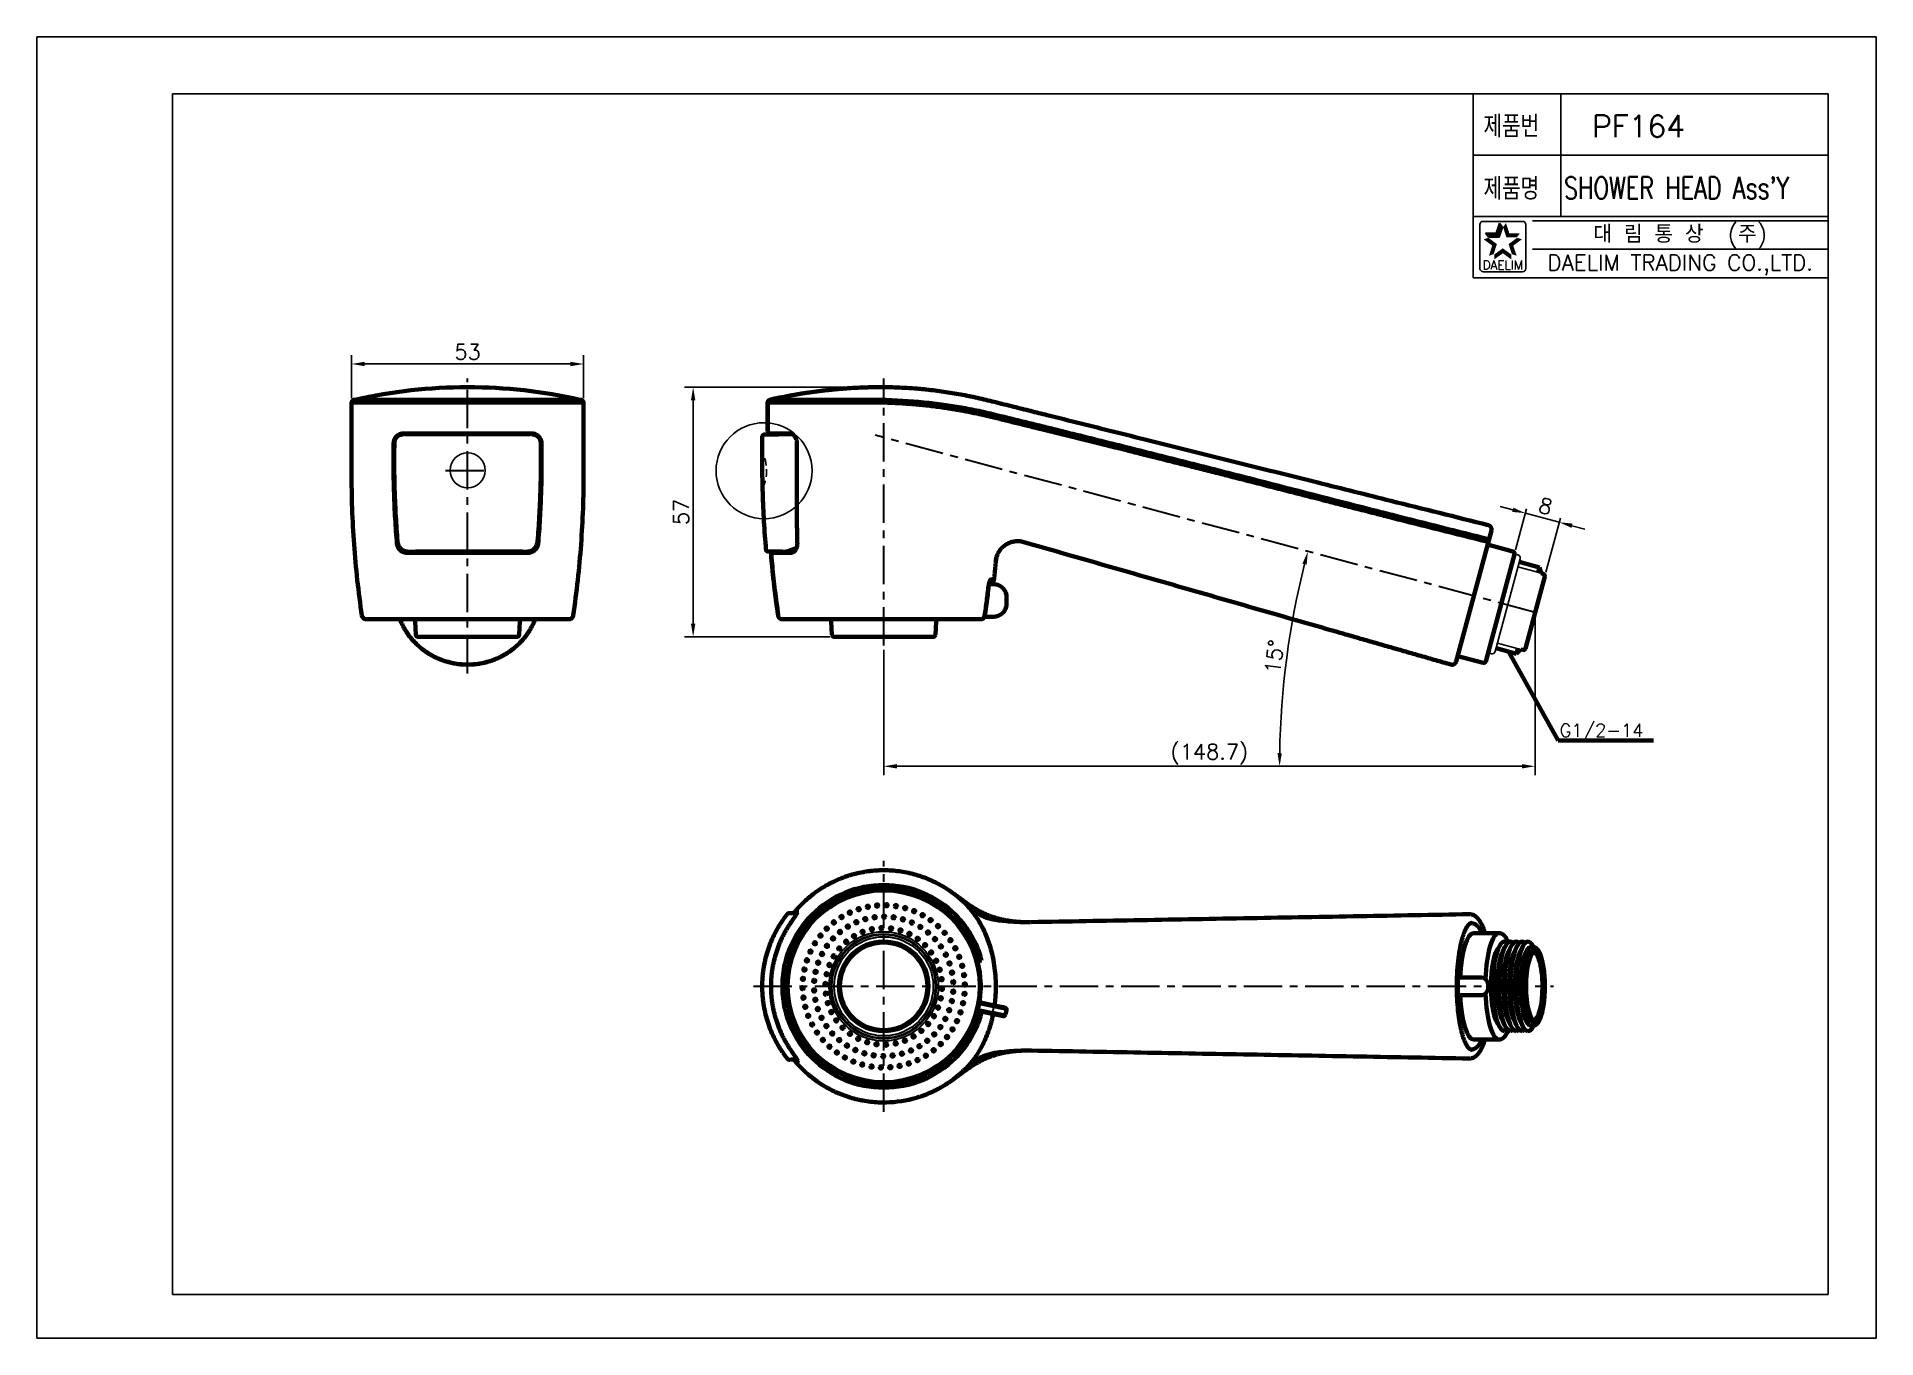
# Model space of a CAD drawing. Extents: x 20019 to 20439, y -1659 to -1362.
import ezdxf
from ezdxf.enums import TextEntityAlignment as Align

# ---------------------------------------------------------------- set-up
doc = ezdxf.new("R2010")
doc.units = 0
doc.header["$LTSCALE"] = 7
doc.header["$MEASUREMENT"] = 0
doc.linetypes.add('CENTER', pattern=[2, 1.25, -0.25, 0.25, -0.25])
doc.linetypes.add('HIDDEN', pattern=[0.375, 0.25, -0.125])
doc.layers.get('0').update_dxf_attribs({"color": 2, "linetype": 'CONTINUOUS'})
doc.layers.add('1', color=7, linetype='CONTINUOUS', true_color=0xffffff)
for name, color, linetype in [('D', 2, 'CONTINUOUS'), ('DIM', 2, 'CONTINUOUS'), ('DWG', 7, 'CONTINUOUS'), ('TXT', 4, 'CONTINUOUS')]:
    doc.layers.add(name, color=color, linetype=linetype)
doc.styles.add('GHS', font='romans', dxfattribs={"bigfont": 'ghs'})
doc.styles.add('ROMANS', font='romans')
doc.dimstyles.new('STANDARD$7', dxfattribs={"dimtxt": 3.5, "dimasz": 3, "dimexe": 1, "dimexo": 1, "dimgap": 1, "dimtad": 1, "dimdec": 4, "dimzin": 0, "dimdsep": 46, "dimtxsty": 'GHS', "dimcen": 1, "dimclrd": 256, "dimclre": 256, "dimclrt": 2, "dimadec": 4, "dimazin": 0, "dimtfac": 1, "dimtdec": 4, "dimtmove": 2, "dimatfit": 2, "dimfxl": 1, "dimtolj": 1, "dimtzin": 0, "dimlwd": -1, "dimlwe": -1, "dimarcsym": 0})

msp = doc.modelspace()

# ---------------------------------------------------------------- texts
at = {"color": 7, "style": 'GHS'}
msp.add_text('PF164', height=5, dxfattribs=at).set_placement((20384.59, -1382.3), align=Align.MIDDLE)
at = {"style": 'GHS', "width": 0.75}
msp.add_text("SHOWER HEAD Ass'Y", height=5, dxfattribs=at).set_placement((20367.56, -1398.87))
at = {"color": 7, "linetype": 'Continuous'}
for s, height, style, p in [('대 림 통 상  (주)', 4, 'GHS', (20394.11, -1407.19)), ('DAELIM TRADING CO.,LTD.', 3.6, 'ROMANS', (20394.11, -1413.95))]:
    msp.add_text(s, height=height, dxfattribs=dict(at, style=style)).set_placement(p, align=Align.MIDDLE)
at = {"color": 2, "linetype": 'Continuous', "style": 'ROMANS'}
msp.add_text('DAELIM', height=2, dxfattribs=at).set_placement((20353.58, -1414.95), align=Align.CENTER)
at = {"layer": 'D', "char_height": 3.5, "attachment_point": 5, "style": 'GHS'}
for s, insert in [('\\A1;53', (20117.21, -1433.8)), ('\\A1;(148.7)', (20286.6, -1525.61))]:
    msp.add_mtext(s, dxfattribs=dict(at, insert=insert))
for s, insert, rotation in [('\\A1;57', (20165.97, -1470.33), 90), ('\\A1;15%%D', (20301.43, -1503.38), 82.5245)]:
    msp.add_mtext(s, dxfattribs=dict(at, insert=insert, rotation=rotation))
at = {"layer": 'DIM', "style": 'GHS', "width": 0.8}
for s, p in [('제품번', (20349.19, -1384.83)), ('제품명', (20349.19, -1399.07))]:
    msp.add_text(s, height=5, dxfattribs=at).set_placement(p)
at = {"layer": 'DIM', "style": 'ROMANS'}
msp.add_text('G1/2-14', height=3, dxfattribs=at).set_placement((20366.55, -1521.67))
at = {"layer": 'DIM', "ltscale": 0.6, "insert": (20363.34, -1468.98), "char_height": 3.5, "attachment_point": 5, "rotation": 344.9814, "style": 'GHS'}
msp.add_mtext('\\A1;8', dxfattribs=at)

# ---------------------------------------------------------------- blocks, each defined once
blk = doc.blocks.new('BORDER')
for p, q in [((1, 1), (0, 1)), ((0, 1), (0, 0)), ((1, 0), (1, 1)), ((0, 0), (1, 0))]:
    blk.add_line(p, q)

# ---------------------------------------------------------------- linework, layer by layer
at = {"color": 7}
for p, q in [((20346.85, -1374.88), (20346.85, -1416.88)), ((20366.85, -1374.88), (20366.85, -1402.88)), ((20346.85, -1388.88), (20427.85, -1388.88)), ((20346.85, -1402.88), (20427.85, -1402.88)), ((20346.85, -1416.88), (20427.85, -1416.88))]:
    msp.add_line(p, q, dxfattribs=at)
at = {"color": 2, "linetype": 'Continuous'}
for p, q in [((20348.33, -1414.75), (20348.33, -1404.75)), ((20349.08, -1404), (20358.08, -1404)), ((20358.83, -1404.75), (20358.83, -1414.75)), ((20360.35, -1403.88), (20427.85, -1403.88)), ((20360.35, -1410.38), (20427.85, -1410.38)), ((20358.08, -1415.5), (20349.33, -1415.5))]:
    msp.add_line(p, q, dxfattribs=at)
at = {"color": 2}
for p, q in [((20349.67, -1406.7), (20352.09, -1406.7)), ((20350.33, -1407.61), (20349.67, -1406.7)), ((20352.09, -1406.7), (20352.84, -1404.39)), ((20352.76, -1407.61), (20353.51, -1405.31)), ((20353.51, -1405.31), (20352.84, -1404.39)), ((20350.33, -1407.61), (20352.76, -1407.61))]:
    msp.add_line(p, q, dxfattribs=at)
at = {"color": 2, "linetype": 'Continuous'}
for centre, radius, start, end in [((20349.08, -1404.75), 0.75, 90, 180), ((20358.08, -1404.75), 0.75, 0, 90), ((20349.2, -1414.62), 0.884, 188.1301, 278.1301), ((20358.08, -1414.75), 0.75, 270, 0)]:
    msp.add_arc(centre, radius, start, end, dxfattribs=at)
at = {"color": 2}
for points in [[(20349.67, -1406.7), (20350.33, -1407.61), (20352.09, -1406.7), (20352.76, -1407.61)], [(20352.09, -1406.7), (20352.76, -1407.61), (20352.84, -1404.39), (20353.51, -1405.31)], [(20354.32, -1404.39), (20353.65, -1405.31), (20355.07, -1406.7), (20354.4, -1407.61)], [(20355.07, -1406.7), (20354.4, -1407.61), (20357.49, -1406.7), (20356.83, -1407.61)], [(20351.17, -1409.53), (20352.25, -1409.18), (20349.21, -1408.1), (20350.29, -1407.75)], [(20350.42, -1411.84), (20351.5, -1411.49), (20351.17, -1409.53), (20352.25, -1409.18)], [(20353.58, -1411.28), (20353.58, -1410.15), (20351.62, -1412.7), (20351.62, -1411.57)], [(20355.54, -1412.7), (20355.54, -1411.57), (20353.58, -1411.28), (20353.58, -1410.15)], [(20357.95, -1408.1), (20356.87, -1407.75), (20355.99, -1409.53), (20354.91, -1409.18)], [(20355.99, -1409.53), (20354.91, -1409.18), (20356.74, -1411.84), (20355.66, -1411.49)]]:
    msp.add_solid(points, dxfattribs=at)
at = {"layer": '1', "color": 1, "linetype": 'CENTER', "lineweight": 35}
for p, q in [((20117.21, -1507.17), (20117.21, -1439.84)), ((20212.23, -1500.82), (20212.23, -1439.84)), ((20360.97, -1493.25), (20210.3, -1452.83)), ((20112.21, -1460.82), (20122.21, -1460.82)), ((20212.23, -1607.23), (20212.23, -1549.94)), ((20182.48, -1578.58), (20365.19, -1578.58))]:
    msp.add_line(p, q, dxfattribs=at)
at = {"layer": '1', "color": 7, "linetype": 'Continuous', "lineweight": 70}
for p, q in [((20101.71, -1452.82), (20101.24, -1452.82)), ((20132.71, -1452.82), (20133.18, -1452.82)), ((20189.58, -1452.58), (20190.87, -1452.58)), ((20190.87, -1452.59), (20190.87, -1452.58)), ((20100.28, -1460.82), (20100.45, -1460.82)), ((20134.14, -1460.82), (20133.97, -1460.82)), ((20100.47, -1461.82), (20100.3, -1461.82)), ((20133.95, -1461.82), (20134.12, -1461.82)), ((20101.24, -1477.32), (20101.06, -1477.32)), ((20133.39, -1477.32), (20133.21, -1477.32)), ((20350.11, -1477.76), (20355.91, -1479.31)), ((20103.5, -1479.36), (20103.51, -1479.36)), ((20130.91, -1479.36), (20130.92, -1479.36)), ((20356.26, -1479.92), (20349.69, -1504.41)), ((20361.98, -1482.96), (20357.34, -1481.71)), ((20363.17, -1485.04), (20358.77, -1501.46)), ((20361.98, -1482.96), (20361.67, -1484.12)), ((20361.98, -1482.96), (20362.34, -1484.3)), ((20362.34, -1484.3), (20362.82, -1484.43)), ((20236.27, -1486.82), (20237.34, -1486.82)), ((20240.28, -1491.22), (20240.28, -1489.82)), ((20189.49, -1494.82), (20189.98, -1494.82)), ((20237.34, -1494.22), (20235.25, -1494.22)), ((20105.23, -1495.29), (20105.39, -1498.34)), ((20105.89, -1498.82), (20128.53, -1498.82)), ((20129.02, -1498.34), (20129.18, -1495.29)), ((20200.26, -1495.29), (20200.42, -1498.34)), ((20200.92, -1498.82), (20223.55, -1498.82)), ((20224.05, -1498.34), (20224.21, -1495.29)), ((20349.08, -1504.76), (20343.29, -1503.21)), ((20356.69, -1502.66), (20352.05, -1501.42)), ((20356.69, -1502.66), (20357, -1501.5)), ((20356.69, -1502.66), (20357.67, -1501.68)), ((20358.16, -1501.81), (20357.67, -1501.68)), ((20346.46, -1564.19), (20346.15, -1564.2)), ((20352.76, -1566.43), (20346.97, -1566.43)), ((20352.75, -1569.55), (20352.23, -1570.62)), ((20354.09, -1569.55), (20353.57, -1570.62)), ((20355.43, -1569.55), (20354.91, -1570.62)), ((20356.77, -1569.55), (20356.24, -1570.62)), ((20358.11, -1569.55), (20357.58, -1570.62)), ((20360.49, -1569.58), (20360, -1569.58)), ((20190.66, -1573.58), (20190.62, -1573.58)), ((20190.63, -1573.53), (20190.67, -1573.53)), ((20191.03, -1572.17), (20191.03, -1572.05)), ((20234.2, -1572.79), (20234.54, -1572.72)), ((20234.34, -1571.74), (20234.54, -1572.72)), ((20190.13, -1577.16), (20190.1, -1577.16)), ((20190.23, -1576.08), (20190.19, -1576.08)), ((20343.44, -1576.58), (20348.27, -1576.58)), ((20348.27, -1576.58), (20348.69, -1576.58)), ((20190.1, -1580), (20190.13, -1580)), ((20190.19, -1581.08), (20190.23, -1581.08)), ((20234.08, -1582.21), (20237.44, -1582.92)), ((20239.89, -1583.44), (20237.44, -1582.92)), ((20343.44, -1580.58), (20348.27, -1580.58)), ((20348.27, -1580.58), (20348.69, -1580.58)), ((20190.66, -1583.58), (20190.62, -1583.58)), ((20190.63, -1583.63), (20190.67, -1583.63)), ((20191.03, -1585.12), (20191.03, -1584.99)), ((20198.29, -1585.83), (20197.81, -1585.83)), ((20237.03, -1584.88), (20233.67, -1584.16)), ((20234.2, -1584.38), (20234.54, -1584.45)), ((20234.34, -1585.43), (20234.54, -1584.45)), ((20239.47, -1585.4), (20237.03, -1584.88)), ((20240.27, -1584.03), (20240.07, -1585.01)), ((20352.23, -1586.55), (20352.75, -1587.62)), ((20353.57, -1586.55), (20354.09, -1587.62)), ((20354.91, -1586.55), (20355.43, -1587.62)), ((20356.24, -1586.55), (20356.77, -1587.62)), ((20357.58, -1586.55), (20358.11, -1587.62)), ((20360, -1587.58), (20360.49, -1587.58)), ((20346.97, -1590.73), (20352.76, -1590.73)), ((20346.16, -1592.97), (20346.46, -1592.98))]:
    msp.add_line(p, q, dxfattribs=at)
at = {"layer": '1', "color": 3, "linetype": 'Continuous', "lineweight": 35}
for p, q in [((20101.66, -1478.32), (20101.25, -1478.32)), ((20133.17, -1478.32), (20132.76, -1478.32)), ((20103.08, -1479.32), (20102.18, -1479.32)), ((20132.24, -1479.32), (20131.29, -1479.32)), ((20191.83, -1479.32), (20190.23, -1479.32)), ((20192.19, -1478.82), (20191.51, -1478.82)), ((20237.34, -1583.41), (20234, -1582.7)), ((20237.44, -1582.92), (20237.34, -1583.41)), ((20233.79, -1583.68), (20237.13, -1584.39)), ((20237.03, -1584.88), (20237.13, -1584.39)), ((20237.13, -1584.39), (20237.34, -1583.41)), ((20240.07, -1585.01), (20237.13, -1584.39)), ((20240.27, -1584.03), (20237.34, -1583.41)), ((20360.49, -1587.58), (20360.49, -1587.58))]:
    msp.add_line(p, q, dxfattribs=at)
at = {"layer": '1', "color": 7, "linetype": 'Continuous'}
msp.add_circle((20117.21, -1460.82), 4, dxfattribs=at)
at = {"layer": '1', "color": 3, "linetype": 'Continuous', "lineweight": 35}
for radius in [21.65, 12.47, 11.98, 11.82, 11.32]:
    msp.add_circle((20212.23, -1578.58), radius, dxfattribs=at)
at = {"layer": '1', "color": 7, "linetype": 'Continuous', "lineweight": 70}
for radius in [10.24, 10.15, 10]:
    msp.add_circle((20212.23, -1578.58), radius, dxfattribs=at)
for centre, radius, start, end in [((20117.21, -1558.41), 116.57, 77.2809, 102.7191), ((20117.21, -1460.82), 12.08, 135.7446, 137.0411), ((20117.21, -1460.82), 11.21, 131.2487, 132.5698), ((20117.21, -1460.82), 10.13, 123.8035, 125.4256), ((20117.21, -1460.82), 10.13, 54.4203, 56.347), ((20117.21, -1460.82), 11.21, 47.2087, 48.8225), ((20117.21, -1460.82), 12.08, 42.8558, 44.1068), ((20186.23, -1451.92), 0.5, 180.0001, 270), ((20190.73, -1479.32), 0.5, 180, 217.7199), ((20355.78, -1479.79), 0.5, 344.9814, 74.9814), ((20362.69, -1484.91), 0.5, 344.9834, 74.9834), ((20104.74, -1495.32), 0.5, 3, 90), ((20129.68, -1495.32), 0.5, 90, 177), ((20199.76, -1495.32), 0.5, 3, 90), ((20224.71, -1495.32), 0.5, 90, 177), ((20234.34, -1493.82), 1, 270, 351.8007), ((20105.89, -1498.32), 0.5, 183, 270), ((20128.53, -1498.32), 0.5, 270, 357), ((20200.92, -1498.32), 0.5, 183, 270), ((20223.55, -1498.32), 0.5, 270, 357), ((20358.28, -1501.33), 0.5, 254.9794, 344.9795), ((20349.21, -1504.28), 0.5, 254.9814, 344.9814), ((20212.23, -1578.58), 22.25, 17.2969, 342.7031), ((20212.23, -1578.58), 22.15, 2.5879, 180), ((20204.51, -1561.77), 0.25, 204.6667, 24.6667), ((20206.52, -1560.99), 0.25, 198, 18), ((20208.6, -1560.45), 0.25, 191.3333, 11.3333), ((20210.73, -1560.15), 0.25, 184.6667, 4.6667), ((20212.88, -1560.1), 0.25, 178, 358), ((20215.02, -1560.3), 0.25, 171.3333, 351.3333), ((20217.13, -1560.74), 0.25, 164.6667, 344.6667), ((20219.16, -1561.43), 0.25, 158, 338), ((20221.11, -1562.35), 0.25, 151.3333, 331.3333), ((20212.23, -1578.58), 22.18, 141.0925, 218.9075), ((20199.23, -1565.43), 0.25, 224.6667, 44.6667), ((20200.84, -1564.01), 0.25, 218, 38), ((20202.26, -1566.2), 0.25, 218.8333, 38.8333), ((20202.61, -1562.78), 0.25, 211.3333, 31.3333), ((20204.04, -1564.96), 0.25, 211, 31), ((20205.98, -1563.97), 0.25, 203.1667, 23.1667), ((20207.42, -1566.18), 0.25, 201.2, 21.2), ((20208.03, -1563.25), 0.25, 195.3333, 15.3333), ((20209.53, -1565.56), 0.25, 191.7333, 11.7333), ((20212.23, -1564.58), 2.91, 195.0019, 204.7838), ((20210.16, -1562.82), 0.25, 187.5, 7.5), ((20211.71, -1565.29), 0.25, 182.2667, 2.2667), ((20212.33, -1562.68), 0.25, 179.6667, 359.6667), ((20212.23, -1564.58), 1.95, 79.83, 90), ((20213.9, -1565.39), 0.25, 172.8, 352.8), ((20212.23, -1564.58), 1.95, 327.2962, 341.6512), ((20214.49, -1562.85), 0.25, 171.8333, 351.8333), ((20212.23, -1564.58), 2.91, 33.21, 42.7725), ((20216.05, -1565.84), 0.25, 163.3333, 343.3333), ((20216.62, -1563.3), 0.25, 164, 344), ((20218.09, -1566.64), 0.25, 153.8667, 333.8667), ((20218.66, -1564.04), 0.25, 156.1667, 336.1667), ((20220.58, -1565.05), 0.25, 148.3333, 328.3333), ((20222.35, -1566.32), 0.25, 140.5, 320.5), ((20222.93, -1563.49), 0.25, 144.6667, 324.6667), ((20224.61, -1564.84), 0.25, 138, 318), ((20226.13, -1566.37), 0.25, 131.3333, 311.3333), ((20195.51, -1570.67), 0.25, 244.6667, 64.6667), ((20196.54, -1568.78), 0.25, 238, 58), ((20197.79, -1567.03), 0.25, 231.3333, 51.3333), ((20199.29, -1569.35), 0.25, 234.5, 54.5), ((20200.67, -1567.67), 0.25, 226.6667, 46.6667), ((20202.11, -1569.96), 0.25, 229.6, 49.6), ((20203.66, -1568.42), 0.25, 220.1333, 40.1333), ((20205.45, -1567.14), 0.25, 210.6667, 30.6667), ((20219.98, -1567.77), 0.25, 144.4, 324.4), ((20221.65, -1569.19), 0.25, 134.9333, 314.9333), ((20223.07, -1570.87), 0.25, 125.4667, 305.4667), ((20223.93, -1567.81), 0.25, 132.6667, 312.6667), ((20225.28, -1569.5), 0.25, 124.8333, 304.8333), ((20227.45, -1568.06), 0.25, 124.6667, 304.6667), ((20228.57, -1569.9), 0.25, 118, 298), ((20194.14, -1574.74), 0.25, 258, 78), ((20194.71, -1572.66), 0.25, 251.3333, 71.3333), ((20197.28, -1573.19), 0.25, 250.1667, 70.1667), ((20198.15, -1571.2), 0.25, 242.3333, 62.3333), ((20199.86, -1573.72), 0.25, 248.5333, 68.5333), ((20200.83, -1571.75), 0.25, 239.0667, 59.0667), ((20224.19, -1572.75), 0.25, 116, 296), ((20224.98, -1574.8), 0.25, 106.5333, 286.5333), ((20226.4, -1571.37), 0.25, 117, 297), ((20227.25, -1573.36), 0.25, 109.1667, 289.1667), ((20229.47, -1571.85), 0.25, 111.3333, 291.3333), ((20230.13, -1573.9), 0.25, 104.6667, 284.6667), ((20212.23, -1578.58), 22.15, 180, 357.4121), ((20193.74, -1579.01), 0.25, 271.3333, 91.3333), ((20193.81, -1576.86), 0.25, 264.6667, 84.6667), ((20196.38, -1577.34), 0.25, 265.5, 85.5), ((20196.68, -1575.28), 0.25, 258, 78), ((20198.94, -1578.06), 0.25, 267.7333, 87.7333), ((20199.22, -1575.82), 0.25, 258, 78), ((20225.43, -1576.95), 0.25, 97.0667, 277.0667), ((20225.52, -1579.14), 0.25, 87.6, 267.6), ((20227.82, -1575.46), 0.25, 101.3333, 281.3333), ((20228.1, -1577.61), 0.25, 93.5, 273.5), ((20230.55, -1576.01), 0.25, 98, 278), ((20230.73, -1578.15), 0.25, 91.3333, 271.3333), ((20212.23, -1578.58), 22.15, 357.4121, 2.5879), ((20193.91, -1581.16), 0.25, 278, 98), ((20194.34, -1583.27), 0.25, 284.6667, 104.6667), ((20196.36, -1579.51), 0.25, 273.3333, 93.3333), ((20196.63, -1581.66), 0.25, 281.1667, 101.1667), ((20199.04, -1580.25), 0.25, 277.2, 97.2), ((20199.49, -1582.4), 0.25, 286.6667, 106.6667), ((20224.62, -1583.42), 0.25, 68.6667, 248.6667), ((20225.25, -1581.32), 0.25, 78.1333, 258.1333), ((20227.78, -1581.94), 0.25, 77.8333, 257.8333), ((20228.09, -1579.79), 0.25, 85.6667, 265.6667), ((20230.33, -1582.43), 0.25, 78, 258), ((20230.65, -1580.3), 0.25, 84.6667, 264.6667), ((20195, -1585.31), 0.25, 291.3333, 111.3333), ((20195.9, -1587.27), 0.25, 298, 118), ((20197.2, -1583.76), 0.25, 289, 109), ((20198.05, -1585.76), 0.25, 296.8333, 116.8333), ((20199.16, -1587.63), 0.25, 304.6667, 124.6667), ((20200.29, -1584.44), 0.25, 296.1333, 116.1333), ((20201.42, -1586.33), 0.25, 305.6, 125.6), ((20222.38, -1587.18), 0.25, 49.7333, 229.7333), ((20223.66, -1585.39), 0.25, 59.2, 239.2), ((20226.29, -1586.01), 0.25, 62.1667, 242.1667), ((20227.17, -1584.02), 0.25, 70, 250), ((20228.95, -1586.5), 0.25, 64.6667, 244.6667), ((20229.76, -1584.51), 0.25, 71.3333, 251.3333), ((20239.58, -1584.91), 0.5, 258, 348), ((20239.78, -1583.93), 0.5, 348, 78), ((20197.02, -1589.11), 0.25, 304.6667, 124.6667), ((20198.34, -1590.8), 0.25, 311.3333, 131.3333), ((20200.51, -1589.33), 0.25, 312.5, 132.5), ((20202.08, -1590.82), 0.25, 320.3333, 140.3333), ((20202.84, -1588), 0.25, 315.0667, 135.0667), ((20204.52, -1589.42), 0.25, 324.5333, 144.5333), ((20206.4, -1590.54), 0.25, 334, 154), ((20208.45, -1591.33), 0.25, 343.4667, 163.4667), ((20210.6, -1591.78), 0.25, 352.9333, 172.9333), ((20212.79, -1591.87), 0.25, 2.4, 182.4), ((20214.97, -1591.6), 0.25, 11.8667, 191.8667), ((20212.23, -1592.58), 2.91, 14.9512, 24.7106), ((20212.23, -1592.58), 2.99, 14.9513, 24.3562), ((20217.07, -1590.97), 0.25, 21.3333, 201.3333), ((20219.04, -1590.01), 0.25, 30.8, 210.8), ((20220.83, -1588.73), 0.25, 40.2667, 220.2667), ((20222.17, -1591), 0.25, 38.6667, 218.6667), ((20223.77, -1589.53), 0.25, 46.5, 226.5), ((20225.15, -1587.86), 0.25, 54.3333, 234.3333), ((20225.24, -1591.74), 0.25, 44.6667, 224.6667), ((20226.68, -1590.14), 0.25, 51.3333, 231.3333), ((20227.92, -1588.39), 0.25, 58, 238), ((20199.85, -1592.33), 0.25, 318, 138), ((20201.53, -1593.68), 0.25, 324.6667, 144.6667), ((20203.36, -1594.82), 0.25, 331.3333, 151.3333), ((20203.85, -1592.09), 0.25, 328.1667, 148.1667), ((20205.3, -1595.74), 0.25, 338, 158), ((20205.77, -1593.11), 0.25, 336, 156), ((20207.81, -1593.86), 0.25, 343.8333, 163.8333), ((20209.93, -1594.32), 0.25, 351.6667, 171.6667), ((20212.23, -1592.58), 2.91, 212.0175, 222.1987), ((20212.23, -1592.58), 2, 258.7444, 272.7562), ((20212.1, -1594.48), 0.25, 359.5, 179.5), ((20212.23, -1592.58), 1.95, 258.6544, 270), ((20214.26, -1594.35), 0.25, 7.3333, 187.3333), ((20216.39, -1593.93), 0.25, 15.1667, 195.1667), ((20217.95, -1596.18), 0.25, 18, 198), ((20218.45, -1593.22), 0.25, 23, 203), ((20219.95, -1595.4), 0.25, 24.6667, 204.6667), ((20220.38, -1592.24), 0.25, 30.8333, 210.8333), ((20221.85, -1594.39), 0.25, 31.3333, 211.3333), ((20223.62, -1593.16), 0.25, 38, 218), ((20207.34, -1596.43), 0.25, 344.6667, 164.6667), ((20209.45, -1596.87), 0.25, 351.3333, 171.3333), ((20211.59, -1597.07), 0.25, 358, 178), ((20213.74, -1597.02), 0.25, 4.6667, 184.6667), ((20215.87, -1596.72), 0.25, 11.3333, 191.3333)]:
    msp.add_arc(centre, radius, start, end, dxfattribs=at)
at = {"layer": '1', "color": 3, "linetype": 'Continuous', "lineweight": 35}
for centre, radius, start, end in [((20117.21, -1460.82), 11.9, 135.0313, 136.3361), ((20117.21, -1460.82), 11.16, 130.9923, 132.7167), ((20117.21, -1460.82), 10.11, 123.4477, 125.149), ((20117.21, -1460.82), 10.11, 54.8166, 56.6402), ((20117.21, -1460.82), 11.16, 47.2833, 49.0314), ((20117.21, -1460.82), 11.9, 43.8439, 45.1323), ((20212.23, -1578.58), 22.21, 350.5805, 13.5138)]:
    msp.add_arc(centre, radius, start, end, dxfattribs=at)
for centre, major_axis, ratio, start_param, end_param in [((20192.9, -1454.57), (0.5, 0.008), 0.016766, 2.409149, 3.162213), ((20193, -1561.96), (0.479, 0.142), 0.996292, 2.139519, 2.588604), ((20360.49, -1578.58), (0, -9), 0.259132, 3.145323, 6.283185), ((20234.07, -1572.31), (0.104, -0.489), 0.99999, 4.78288, 5.150783), ((20234.09, -1572.3), (0.104, -0.489), 0.99999, 4.78279, 5.12992), ((20346.97, -1578.58), (0, 14.99), 0.259132, 1.535257, 1.570796), ((20346.97, -1578.58), (0, -14.99), 0.259132, 4.712389, 4.759218), ((20343.01, -1577.06), (0.5, -0.014), 0.105749, 0.924324, 1.379699), ((20342.92, -1576.6), (-0.5, 0.019), 0.137833, 3.406303, 4.312101), ((20353.24, -1578.58), (0, -11.65), 0.259132, 4.668969, 4.669457), ((20353.24, -1578.58), (0, 11.65), 0.259132, 1.613728, 1.614216), ((20343.01, -1580.11), (0.5, 0.014), 0.105749, 4.903487, 5.358861), ((20342.92, -1580.57), (-0.5, -0.019), 0.137833, 1.971084, 2.876883), ((20234.07, -1584.86), (0.104, 0.489), 0.99999, 0.955554, 1.500305), ((20192.9, -1595.97), (-0.372, -0.334), 0.999746, 5.882401, 6.079091)]:
    msp.add_ellipse(centre, major_axis=major_axis, ratio=ratio, start_param=start_param, end_param=end_param, dxfattribs=at)
at = {"layer": '1', "color": 7, "linetype": 'Continuous', "lineweight": 70}
for centre, major_axis, ratio, start_param, end_param in [((20235.76, -1485.62), (0, -1), 0.972689, 0.750879, 1.461698), ((20235.2, -1487.12), (0.994, -0.114), 0.024145, 5.988174, 6.29185), ((20237.34, -1489.82), (0, -3), 0.978148, 2.468163, 3.141593), ((20094.07, -1493.82), (0, 1), 0.999998, 1.719715, 3.147615), ((20140.35, -1493.82), (0, -1), 0.999998, 6.277163, 7.704321), ((20234.34, -1493.82), (0, 1), 0.955239, 3.141593, 4.566727), ((20234.34, -1493.82), (0.99, -0.143), 0.0303, 5.985994, 6.282154), ((20237.34, -1491.22), (0, -3), 0.978148, 0, 0.72318), ((20192.9, -1561.2), (-0.372, 0.334), 0.999746, 0.199163, 0.474513), ((20346.97, -1578.58), (0, -12.15), 0.259132, 3.14155, 4.547027), ((20352.76, -1578.58), (0, -12.15), 0.259132, 3.141549, 4.578821), ((20352.76, -1578.58), (0, -12.15), 0.259132, 3.136567, 3.141549), ((20353.24, -1578.58), (0, 9.12), 0.259132, 0.249855, 2.891738), ((20353.31, -1578.58), (0, -9), 0.259132, 3.625005, 5.799773), ((20353.98, -1578.58), (0, -10.2), 0.259132, 2.885651, 6.283185), ((20354.65, -1578.58), (0, -9), 0.259132, 3.625005, 5.799773), ((20355.32, -1578.58), (0, -10.2), 0.259132, 2.885651, 6.283185), ((20355.99, -1578.58), (0, -9), 0.259132, 3.625005, 5.799773), ((20356.66, -1578.58), (0, -10.2), 0.259132, 2.885651, 6.283185), ((20357.33, -1578.58), (0, -9), 0.259132, 3.625005, 5.799773), ((20358, -1578.58), (0, -10.2), 0.259132, 2.885651, 6.283185), ((20358.67, -1578.58), (0, -9), 0.259132, 3.625005, 5.799773), ((20359.34, -1578.58), (0, -10.2), 0.259132, 2.658376, 6.283185), ((20360, -1578.58), (0, -9), 0.259132, 3.141691, 6.283087), ((20360.67, -1578.58), (0, -7.65), 0.259132, 1.570796, 3.340495), ((20234.07, -1572.31), (0.104, -0.489), 0.99999, 5.150784, 6.283185), ((20234.09, -1572.3), (0.104, -0.489), 0.99999, 5.12992, 6.283185), ((20346.97, -1578.58), (0, 14.99), 0.259132, 1.129255, 1.535257), ((20346.97, -1578.58), (0, -14.2), 0.259132, 4.60268, 4.712389), ((20346.97, -1578.58), (0, 14.2), 0.259132, 1.570796, 1.680505), ((20343.44, -1577.08), (0, -0.5), 0.259132, 3.407764, 4.60268), ((20343.44, -1577.08), (0, -0.5), 0.259132, 3.141597, 3.407764), ((20360.67, -1578.58), (0, -7.65), 0.259132, 0, 1.570796), ((20346.97, -1578.58), (0, -14.99), 0.259132, 4.759218, 5.126539), ((20343.44, -1580.08), (0, 0.5), 0.259132, 1.680505, 2.875422), ((20343.44, -1580.08), (0, 0.5), 0.259132, 2.875422, 3.141588), ((20346.97, -1578.58), (0, 12.15), 0.259132, 1.736158, 3.141636), ((20352.76, -1578.58), (0, -12.15), 0.259132, 4.845957, 6.284639), ((20234.09, -1584.87), (0.104, 0.489), 0.99999, 0, 1.500396), ((20234.07, -1584.86), (0.104, 0.489), 0.99999, 0, 0.955553), ((20360.67, -1578.58), (0, -7.65), 0.259132, 6.084283, 6.283185), ((20353.98, -1578.58), (0, -10.2), 0.259132, 0, 0.255942), ((20355.32, -1578.58), (0, -10.2), 0.259132, 0, 0.255942), ((20356.66, -1578.58), (0, -10.2), 0.259132, 0, 0.255942), ((20358, -1578.58), (0, -10.2), 0.259132, 0, 0.255942), ((20359.34, -1578.58), (0, -10.2), 0.259132, 0, 0.483216), ((20193, -1595.21), (0.479, -0.142), 0.996292, 3.69476, 4.143666), ((20346, -1594.05), (0, -1), 0.965842, 6.26576, 6.36892)]:
    msp.add_ellipse(centre, major_axis=major_axis, ratio=ratio, start_param=start_param, end_param=end_param, dxfattribs=at)
for major_axis in [(0, -8.5), (0, -7.96)]:
    msp.add_ellipse((20360.97, -1578.58), major_axis=major_axis, ratio=0.259132, dxfattribs=at)
for points, degree in [([(20091.29, -1444.71), (20090.87, -1444.77), (20090.71, -1445.36)], 2), ([(20143.71, -1445.36), (20143.55, -1444.77), (20143.13, -1444.71)], 2), ([(20185.73, -1451.92), (20185.73, -1449.72), (20185.73, -1447.52), (20185.73, -1445.32)], 3), ([(20102.08, -1452.67), (20101.95, -1452.71), (20101.81, -1452.76)], 2), ([(20102.09, -1452.66), (20102.09, -1452.67), (20102.08, -1452.67), (20102.08, -1452.67)], 3), ([(20102.59, -1452.56), (20102.6, -1452.55), (20102.62, -1452.55), (20102.63, -1452.55)], 3), ([(20102.83, -1452.55), (20102.96, -1452.55), (20103.09, -1452.55), (20103.22, -1452.55)], 3), ([(20103.22, -1452.55), (20103.22, -1452.5), (20103.22, -1452.46), (20103.22, -1452.42)], 3), ([(20107.06, -1452.56), (20106.37, -1452.56), (20105.05, -1452.55), (20103.82, -1452.55), (20103.22, -1452.55)], 3), ([(20107.06, -1452.56), (20107.06, -1452.51), (20107.06, -1452.46), (20107.06, -1452.42)], 3), ([(20107.06, -1452.54), (20107.21, -1452.54), (20107.36, -1452.54), (20107.51, -1452.54)], 3), ([(20107.28, -1452.41), (20107.3, -1452.45), (20107.32, -1452.49), (20107.33, -1452.53)], 3), ([(20107.57, -1452.56), (20107.55, -1452.55), (20107.53, -1452.55), (20107.51, -1452.54)], 3), ([(20107.57, -1452.56), (20107.62, -1452.58)], 1), ([(20117.28, -1452.58), (20121.21, -1452.59)], 1), ([(20121.22, -1452.59), (20124.8, -1452.6)], 1), ([(20126.85, -1452.56), (20126.83, -1452.57), (20126.82, -1452.57), (20126.8, -1452.58)], 3), ([(20126.85, -1452.56), (20126.87, -1452.55), (20126.89, -1452.55), (20126.91, -1452.54)], 3), ([(20127.36, -1452.54), (20127.21, -1452.54), (20127.06, -1452.54), (20126.91, -1452.54)], 3), ([(20127.14, -1452.41), (20127.12, -1452.45), (20127.1, -1452.49), (20127.09, -1452.53)], 3), ([(20127.36, -1452.56), (20127.36, -1452.51), (20127.36, -1452.46), (20127.36, -1452.42)], 3), ([(20127.36, -1452.56), (20128.05, -1452.56), (20129.37, -1452.55), (20130.6, -1452.55), (20131.2, -1452.55)], 3), ([(20131.2, -1452.55), (20131.2, -1452.5), (20131.2, -1452.46), (20131.2, -1452.42)], 3), ([(20131.59, -1452.55), (20131.46, -1452.55), (20131.33, -1452.55), (20131.2, -1452.55)], 3), ([(20131.83, -1452.56), (20131.82, -1452.55), (20131.8, -1452.55), (20131.79, -1452.55)], 3), ([(20132.33, -1452.66), (20132.33, -1452.67), (20132.34, -1452.67), (20132.34, -1452.67)], 3), ([(20132.6, -1452.76), (20132.47, -1452.71), (20132.34, -1452.67)], 2), ([(20189.58, -1452.58), (20184.98, -1452.66)], 1), ([(20185.73, -1450.78), (20185.74, -1451.92)], 1), ([(20189.58, -1452.59), (20189.58, -1452.6)], 1), ([(20328.03, -1467.78), (20335.44, -1469.62), (20342.85, -1471.47), (20350.25, -1473.32)], 3), ([(20244.19, -1477.18), (20314.27, -1497.27)], 1), ([(20189.89, -1479.35), (20190.1, -1479.37), (20190.28, -1479.29)], 2), ([(20190.27, -1479.29), (20191.33, -1478.89), (20192.38, -1478.49)], 2), ([(20237.84, -1481.53), (20237.85, -1481.35), (20237.88, -1481.17), (20237.92, -1480.98)], 3), ([(20117.21, -1494.82), (20116.5, -1494.82), (20115.8, -1494.82), (20115.09, -1494.82)], 3), ([(20117.21, -1494.82), (20117.92, -1494.82), (20118.62, -1494.82), (20119.33, -1494.82)], 3), ([(20230.03, -1494.82), (20230.3, -1494.82), (20230.82, -1494.82), (20231.54, -1494.82), (20232.21, -1494.82), (20232.62, -1494.82), (20232.82, -1494.82)], 3), ([(20232.82, -1494.82), (20233.12, -1494.82), (20233.68, -1494.82), (20234.14, -1494.82), (20234.34, -1494.82)], 3), ([(20341.71, -1505.14), (20314.27, -1497.27)], 1), ([(20226.05, -1555.97), (20226.19, -1556.05), (20226.33, -1556.14), (20226.46, -1556.23)], 3), ([(20227.3, -1556.78), (20226.89, -1556.5), (20226.46, -1556.23)], 2), ([(20192.46, -1561.94), (20190.65, -1561.84)], 1), ([(20192.56, -1560.83), (20192.56, -1560.83), (20192.55, -1560.85), (20192.53, -1560.87)], 3), ([(20204.29, -1561.88), (20204.18, -1561.65), (20204.63, -1561.44), (20204.74, -1561.67)], 2), ([(20206.28, -1561.07), (20206.2, -1560.83), (20206.67, -1560.67), (20206.75, -1560.91)], 2), ([(20208.35, -1560.49), (20208.31, -1560.25), (20208.79, -1560.15), (20208.84, -1560.4)], 2), ([(20210.48, -1560.17), (20210.46, -1559.92), (20210.95, -1559.87), (20210.98, -1560.13)], 2), ([(20212.63, -1560.09), (20212.64, -1559.84), (20213.14, -1559.85), (20213.13, -1560.1)], 2), ([(20214.77, -1560.26), (20214.81, -1560.01), (20215.3, -1560.08), (20215.27, -1560.33)], 2), ([(20216.88, -1560.68), (20216.95, -1560.44), (20217.43, -1560.57), (20217.37, -1560.81)], 2), ([(20218.93, -1561.34), (20219.03, -1561.11), (20219.49, -1561.29), (20219.4, -1561.53)], 2), ([(20220.89, -1562.23), (20221.01, -1562.02), (20221.45, -1562.25), (20221.33, -1562.47)], 2), ([(20231.13, -1560.01), (20231.23, -1560.1), (20231.32, -1560.2), (20231.41, -1560.3)], 3), ([(20231.49, -1560.36), (20231.44, -1560.32), (20231.42, -1560.3)], 2), ([(20345.96, -1562.12), (20245.93, -1563.92)], 1), ([(20345.98, -1562.12), (20345.97, -1562.12), (20345.97, -1562.12), (20345.96, -1562.12)], 3), ([(20195.47, -1564.11), (20195.46, -1564.11), (20195.44, -1564.11), (20195.43, -1564.11)], 3), ([(20199.05, -1565.6), (20198.88, -1565.42), (20199.23, -1565.07), (20199.41, -1565.25)], 2), ([(20200.65, -1564.16), (20200.5, -1563.96), (20200.88, -1563.65), (20201.04, -1563.85)], 2), ([(20202.07, -1566.36), (20201.92, -1566.16), (20202.3, -1565.85), (20202.46, -1566.04)], 2), ([(20202.4, -1562.91), (20202.27, -1562.7), (20202.69, -1562.44), (20202.83, -1562.65)], 2), ([(20203.83, -1565.08), (20203.7, -1564.87), (20204.13, -1564.61), (20204.26, -1564.83)], 2), ([(20205.75, -1564.06), (20205.65, -1563.84), (20206.11, -1563.64), (20206.21, -1563.87)], 2), ([(20207.19, -1566.27), (20207.1, -1566.04), (20207.56, -1565.86), (20207.66, -1566.09)], 2), ([(20207.79, -1563.32), (20207.72, -1563.08), (20208.2, -1562.94), (20208.27, -1563.18)], 2), ([(20209.28, -1565.61), (20209.24, -1565.37), (20209.72, -1565.26), (20209.77, -1565.51)], 2), ([(20209.91, -1562.85), (20209.88, -1562.61), (20210.37, -1562.54), (20210.41, -1562.79)], 2), ([(20211.46, -1565.3), (20211.45, -1565.06), (20211.95, -1565.03), (20211.96, -1565.28)], 2), ([(20212.08, -1562.68), (20212.08, -1562.44), (20212.58, -1562.43), (20212.58, -1562.69)], 2), ([(20213.65, -1565.36), (20213.69, -1565.11), (20214.18, -1565.17), (20214.15, -1565.42)], 2), ([(20214.24, -1562.81), (20214.28, -1562.57), (20214.77, -1562.63), (20214.74, -1562.88)], 2), ([(20215.81, -1565.77), (20215.88, -1565.53), (20216.36, -1565.67), (20216.29, -1565.91)], 2), ([(20216.38, -1563.23), (20216.45, -1562.99), (20216.92, -1563.13), (20216.86, -1563.37)], 2), ([(20217.87, -1566.53), (20217.98, -1566.31), (20218.43, -1566.53), (20218.32, -1566.75)], 2), ([(20218.43, -1563.94), (20218.53, -1563.71), (20218.99, -1563.91), (20218.89, -1564.14)], 2), ([(20220.37, -1564.92), (20220.5, -1564.71), (20220.92, -1564.97), (20220.79, -1565.18)], 2), ([(20222.15, -1566.16), (20222.31, -1565.97), (20222.7, -1566.28), (20222.54, -1566.47)], 2), ([(20222.73, -1563.35), (20222.87, -1563.15), (20223.28, -1563.43), (20223.14, -1563.64)], 2), ([(20224.43, -1564.67), (20224.59, -1564.49), (20224.97, -1564.81), (20224.8, -1565)], 2), ([(20225.96, -1566.18), (20226.15, -1566.02), (20226.48, -1566.39), (20226.29, -1566.55)], 2), ([(20230.03, -1563.8), (20230.3, -1564.12), (20230.82, -1564.78), (20231.54, -1565.82), (20232.21, -1566.89), (20232.62, -1567.64), (20232.82, -1568.01)], 3), ([(20245.77, -1563.99), (20245.53, -1563.93), (20245.27, -1563.93)], 2), ([(20245.77, -1563.99), (20245.82, -1563.95), (20245.88, -1563.93), (20245.93, -1563.92)], 3), ([(20195.41, -1570.89), (20195.18, -1570.79), (20195.39, -1570.34), (20195.62, -1570.44)], 2), ([(20196.41, -1568.99), (20196.2, -1568.86), (20196.46, -1568.44), (20196.68, -1568.57)], 2), ([(20197.63, -1567.22), (20197.44, -1567.06), (20197.75, -1566.67), (20197.95, -1566.83)], 2), ([(20199.14, -1569.55), (20198.94, -1569.41), (20199.23, -1569), (20199.43, -1569.15)], 2), ([(20200.5, -1567.85), (20200.32, -1567.68), (20200.65, -1567.32), (20200.84, -1567.49)], 2), ([(20201.94, -1570.15), (20201.76, -1569.99), (20202.07, -1569.61), (20202.27, -1569.77)], 2), ([(20203.47, -1568.58), (20203.31, -1568.39), (20203.69, -1568.06), (20203.85, -1568.25)], 2), ([(20205.24, -1567.27), (20205.11, -1567.06), (20205.53, -1566.8), (20205.67, -1567.02)], 2), ([(20219.77, -1567.62), (20219.92, -1567.42), (20220.32, -1567.71), (20220.18, -1567.92)], 2), ([(20221.47, -1569.01), (20221.65, -1568.84), (20222, -1569.19), (20221.83, -1569.37)], 2), ([(20222.92, -1570.66), (20223.12, -1570.52), (20223.42, -1570.92), (20223.21, -1571.07)], 2), ([(20223.76, -1567.62), (20223.94, -1567.46), (20224.28, -1567.82), (20224.09, -1567.99)], 2), ([(20225.14, -1569.3), (20225.35, -1569.16), (20225.63, -1569.56), (20225.43, -1569.71)], 2), ([(20227.31, -1567.86), (20227.51, -1567.72), (20227.8, -1568.12), (20227.59, -1568.27)], 2), ([(20228.45, -1569.68), (20228.67, -1569.56), (20228.91, -1570), (20228.69, -1570.12)], 2), ([(20232.82, -1568.01), (20233.12, -1568.61), (20233.68, -1569.83), (20234.14, -1571.1), (20234.34, -1571.74)], 3), ([(20194.09, -1574.98), (20193.84, -1574.93), (20193.94, -1574.44), (20194.19, -1574.49)], 2), ([(20194.63, -1572.9), (20194.39, -1572.82), (20194.55, -1572.35), (20194.79, -1572.43)], 2), ([(20197.19, -1573.42), (20196.96, -1573.34), (20197.12, -1572.87), (20197.36, -1572.95)], 2), ([(20198.04, -1571.42), (20197.82, -1571.31), (20198.04, -1570.87), (20198.27, -1570.98)], 2), ([(20199.76, -1573.95), (20199.54, -1573.86), (20199.71, -1573.39), (20199.95, -1573.48)], 2), ([(20200.7, -1571.96), (20200.49, -1571.83), (20200.74, -1571.41), (20200.95, -1571.53)], 2), ([(20224.08, -1572.53), (20224.3, -1572.42), (20224.52, -1572.87), (20224.3, -1572.98)], 2), ([(20224.91, -1574.56), (20225.15, -1574.49), (20225.3, -1574.97), (20225.06, -1575.04)], 2), ([(20226.29, -1571.14), (20226.51, -1571.03), (20226.74, -1571.47), (20226.51, -1571.59)], 2), ([(20227.17, -1573.13), (20227.41, -1573.05), (20227.57, -1573.52), (20227.33, -1573.6)], 2), ([(20229.38, -1571.62), (20229.61, -1571.53), (20229.79, -1571.99), (20229.56, -1572.09)], 2), ([(20230.07, -1573.66), (20230.31, -1573.6), (20230.44, -1574.08), (20230.19, -1574.14)], 2), ([(20234.17, -1572.8), (20234.18, -1572.8), (20234.19, -1572.79), (20234.2, -1572.79)], 3), ([(20189.1, -1578.58), (20189.1, -1577.88), (20189.13, -1577.17), (20189.19, -1576.46)], 3), ([(20189.1, -1578.58), (20189.1, -1579.29), (20189.13, -1580), (20189.19, -1580.7)], 3), ([(20193.74, -1579.26), (20193.5, -1579.27), (20193.48, -1578.77), (20193.73, -1578.76)], 2), ([(20193.79, -1577.11), (20193.54, -1577.09), (20193.59, -1576.59), (20193.84, -1576.62)], 2), ([(20196.36, -1577.59), (20196.12, -1577.56), (20196.15, -1577.07), (20196.4, -1577.09)], 2), ([(20196.63, -1575.52), (20196.39, -1575.47), (20196.49, -1574.98), (20196.73, -1575.03)], 2), ([(20198.93, -1578.31), (20198.69, -1578.3), (20198.7, -1577.8), (20198.95, -1577.81)], 2), ([(20199.17, -1576.06), (20198.93, -1576.01), (20199.03, -1575.52), (20199.28, -1575.57)], 2), ([(20225.4, -1576.7), (20225.65, -1576.67), (20225.71, -1577.16), (20225.46, -1577.2)], 2), ([(20225.53, -1578.89), (20225.78, -1578.9), (20225.76, -1579.4), (20225.51, -1579.39)], 2), ([(20227.77, -1575.21), (20228.02, -1575.17), (20228.12, -1575.65), (20227.87, -1575.7)], 2), ([(20228.09, -1577.36), (20228.34, -1577.35), (20228.37, -1577.85), (20228.12, -1577.86)], 2), ([(20230.52, -1575.76), (20230.76, -1575.73), (20230.84, -1576.22), (20230.59, -1576.26)], 2), ([(20230.72, -1577.9), (20230.97, -1577.9), (20230.99, -1578.4), (20230.73, -1578.4)], 2), ([(20343.1, -1578.58), (20343.1, -1578.06)], 1), ([(20343.1, -1579.27), (20343.1, -1578.58)], 1), ([(20189.19, -1580.7), (20189.34, -1582.3), (20189.65, -1583.88), (20190.13, -1585.41)], 3), ([(20193.95, -1581.41), (20193.7, -1581.44), (20193.63, -1580.95), (20193.88, -1580.91)], 2), ([(20194.4, -1583.51), (20194.16, -1583.57), (20194.03, -1583.09), (20194.27, -1583.03)], 2), ([(20196.38, -1579.76), (20196.13, -1579.77), (20196.09, -1579.28), (20196.35, -1579.26)], 2), ([(20196.68, -1581.91), (20196.44, -1581.95), (20196.34, -1581.47), (20196.59, -1581.42)], 2), ([(20199.07, -1580.5), (20198.82, -1580.53), (20198.76, -1580.04), (20199.01, -1580)], 2), ([(20199.56, -1582.64), (20199.33, -1582.71), (20199.18, -1582.23), (20199.42, -1582.16)], 2), ([(20224.71, -1583.19), (20224.94, -1583.28), (20224.77, -1583.75), (20224.53, -1583.66)], 2), ([(20225.3, -1581.07), (20225.54, -1581.13), (20225.45, -1581.61), (20225.2, -1581.56)], 2), ([(20227.83, -1581.69), (20228.07, -1581.75), (20227.97, -1582.23), (20227.72, -1582.18)], 2), ([(20228.11, -1579.54), (20228.35, -1579.56), (20228.32, -1580.05), (20228.07, -1580.04)], 2), ([(20230.38, -1582.19), (20230.62, -1582.24), (20230.52, -1582.73), (20230.28, -1582.68)], 2), ([(20230.68, -1580.06), (20230.92, -1580.08), (20230.88, -1580.57), (20230.63, -1580.55)], 2), ([(20195.09, -1585.55), (20194.86, -1585.64), (20194.68, -1585.18), (20194.91, -1585.08)], 2), ([(20196.02, -1587.49), (20195.8, -1587.6), (20195.56, -1587.17), (20195.78, -1587.05)], 2), ([(20197.28, -1584), (20197.05, -1584.08), (20196.88, -1583.61), (20197.12, -1583.52)], 2), ([(20198.16, -1585.98), (20197.94, -1586.09), (20197.71, -1585.65), (20197.93, -1585.54)], 2), ([(20199.3, -1587.83), (20199.09, -1587.97), (20198.81, -1587.57), (20199.01, -1587.42)], 2), ([(20200.4, -1584.67), (20200.18, -1584.77), (20199.96, -1584.33), (20200.18, -1584.22)], 2), ([(20201.57, -1586.53), (20201.36, -1586.67), (20201.07, -1586.27), (20201.27, -1586.12)], 2), ([(20222.54, -1586.99), (20222.73, -1587.15), (20222.41, -1587.53), (20222.22, -1587.37)], 2), ([(20223.79, -1585.18), (20224, -1585.31), (20223.75, -1585.74), (20223.53, -1585.61)], 2), ([(20226.41, -1585.79), (20226.63, -1585.9), (20226.4, -1586.34), (20226.18, -1586.23)], 2), ([(20227.26, -1583.79), (20227.49, -1583.87), (20227.33, -1584.34), (20227.09, -1584.26)], 2), ([(20229.06, -1586.27), (20229.28, -1586.38), (20229.08, -1586.83), (20228.85, -1586.73)], 2), ([(20229.84, -1584.27), (20230.07, -1584.35), (20229.92, -1584.82), (20229.68, -1584.74)], 2), ([(20232.82, -1589.15), (20233.12, -1588.56), (20233.68, -1587.34), (20234.14, -1586.07), (20234.34, -1585.43)], 3), ([(20234.17, -1584.37), (20234.18, -1584.37), (20234.19, -1584.38), (20234.2, -1584.38)], 3), ([(20197.16, -1589.31), (20196.96, -1589.45), (20196.67, -1589.05), (20196.88, -1588.9)], 2), ([(20198.51, -1590.99), (20198.32, -1591.15), (20197.99, -1590.78), (20198.18, -1590.61)], 2), ([(20200.68, -1589.51), (20200.5, -1589.68), (20200.16, -1589.31), (20200.34, -1589.14)], 2), ([(20202.28, -1590.98), (20202.12, -1591.17), (20201.73, -1590.86), (20201.89, -1590.66)], 2), ([(20203.02, -1588.18), (20202.84, -1588.35), (20202.49, -1588), (20202.66, -1587.82)], 2), ([(20204.72, -1589.56), (20204.57, -1589.76), (20204.17, -1589.48), (20204.31, -1589.27)], 2), ([(20206.63, -1590.65), (20206.52, -1590.87), (20206.07, -1590.66), (20206.18, -1590.43)], 2), ([(20208.69, -1591.41), (20208.62, -1591.64), (20208.14, -1591.51), (20208.21, -1591.26)], 2), ([(20210.85, -1591.81), (20210.81, -1592.06), (20210.32, -1592), (20210.35, -1591.75)], 2), ([(20215.21, -1591.55), (20215.26, -1591.79), (20214.78, -1591.9), (20214.72, -1591.65)], 2), ([(20217.31, -1590.88), (20217.39, -1591.11), (20216.93, -1591.3), (20216.84, -1591.06)], 2), ([(20219.26, -1589.88), (20219.38, -1590.09), (20218.96, -1590.35), (20218.83, -1590.14)], 2), ([(20221.02, -1588.57), (20221.18, -1588.76), (20220.8, -1589.09), (20220.64, -1588.89)], 2), ([(20222.36, -1590.84), (20222.52, -1591.04), (20222.13, -1591.35), (20221.97, -1591.16)], 2), ([(20223.94, -1589.35), (20224.12, -1589.52), (20223.78, -1589.88), (20223.6, -1589.71)], 2), ([(20225.3, -1587.65), (20225.5, -1587.8), (20225.21, -1588.2), (20225.01, -1588.06)], 2), ([(20225.42, -1591.57), (20225.59, -1591.74), (20225.24, -1592.1), (20225.06, -1591.92)], 2), ([(20226.83, -1589.95), (20227.03, -1590.1), (20226.72, -1590.49), (20226.52, -1590.34)], 2), ([(20228.06, -1588.18), (20228.26, -1588.31), (20228.01, -1588.73), (20227.79, -1588.6)], 2), ([(20230.03, -1593.37), (20231.11, -1592.07), (20232.04, -1590.66), (20232.82, -1589.15)], 3), ([(20230.03, -1593.37), (20230.3, -1593.05), (20230.82, -1592.39), (20231.54, -1591.35), (20232.21, -1590.28), (20232.62, -1589.53), (20232.82, -1589.15)], 3), ([(20190.65, -1595.33), (20192.46, -1595.23)], 1), ([(20200.04, -1592.5), (20199.87, -1592.68), (20199.5, -1592.35), (20199.67, -1592.17)], 2), ([(20201.74, -1593.82), (20201.59, -1594.02), (20201.19, -1593.74), (20201.33, -1593.53)], 2), ([(20203.58, -1594.94), (20203.46, -1595.15), (20203.02, -1594.92), (20203.14, -1594.7)], 2), ([(20204.06, -1592.22), (20203.93, -1592.43), (20203.5, -1592.18), (20203.63, -1591.96)], 2), ([(20205.54, -1595.83), (20205.44, -1596.06), (20204.98, -1595.88), (20205.07, -1595.64)], 2), ([(20206, -1593.21), (20205.89, -1593.44), (20205.44, -1593.24), (20205.54, -1593.01)], 2), ([(20208.05, -1593.93), (20207.98, -1594.16), (20207.5, -1594.03), (20207.57, -1593.79)], 2), ([(20210.18, -1594.35), (20210.14, -1594.6), (20209.65, -1594.53), (20209.68, -1594.28)], 2), ([(20212.35, -1594.49), (20212.34, -1594.73), (20211.85, -1594.73), (20211.85, -1594.48)], 2), ([(20213.04, -1591.86), (20213.05, -1592.11), (20212.55, -1592.14), (20212.54, -1591.88)], 2), ([(20214.51, -1594.32), (20214.54, -1594.57), (20214.05, -1594.64), (20214.02, -1594.39)], 2), ([(20216.63, -1593.87), (20216.7, -1594.1), (20216.22, -1594.24), (20216.15, -1594)], 2), ([(20218.68, -1593.12), (20218.77, -1593.35), (20218.32, -1593.55), (20218.22, -1593.32)], 2), ([(20220.18, -1595.29), (20220.28, -1595.52), (20219.83, -1595.73), (20219.73, -1595.5)], 2), ([(20220.6, -1592.11), (20220.72, -1592.32), (20220.3, -1592.58), (20220.17, -1592.37)], 2), ([(20222.07, -1594.26), (20222.19, -1594.47), (20221.77, -1594.73), (20221.64, -1594.52)], 2), ([(20223.82, -1593.01), (20223.97, -1593.21), (20223.58, -1593.51), (20223.43, -1593.32)], 2), ([(20245.27, -1593.24), (20245.53, -1593.24), (20245.77, -1593.17)], 2), ([(20245.93, -1593.24), (20345.96, -1595.05)], 1), ([(20207.58, -1596.49), (20207.52, -1596.73), (20207.04, -1596.6), (20207.1, -1596.36)], 2), ([(20209.69, -1596.91), (20209.65, -1597.16), (20209.16, -1597.09), (20209.2, -1596.84)], 2), ([(20211.84, -1597.08), (20211.83, -1597.33), (20211.33, -1597.32), (20211.34, -1597.06)], 2), ([(20213.99, -1597), (20214.01, -1597.25), (20213.51, -1597.29), (20213.49, -1597.04)], 2), ([(20216.11, -1596.67), (20216.16, -1596.92), (20215.68, -1597.02), (20215.62, -1596.77)], 2), ([(20218.19, -1596.1), (20218.26, -1596.34), (20217.79, -1596.5), (20217.71, -1596.26)], 2), ([(20231.13, -1597.16), (20231.03, -1597.26), (20230.93, -1597.37), (20230.83, -1597.47)], 3), ([(20231.42, -1596.87), (20231.44, -1596.84), (20231.49, -1596.81)], 2), ([(20227.45, -1600.28), (20226.98, -1600.61), (20226.52, -1600.91), (20226.05, -1601.2)], 3), ([(20226.46, -1600.94), (20226.89, -1600.67), (20227.3, -1600.39)], 2)]:
    msp.add_open_spline(points, degree=degree, dxfattribs=at)
for points, knots in [([(20091.28, -1444.71), (20091.29, -1444.71), (20091.32, -1444.71), (20091.38, -1444.71), (20091.46, -1444.7), (20091.54, -1444.7), (20091.64, -1444.71), (20091.76, -1444.71), (20091.88, -1444.71), (20092.01, -1444.71), (20092.15, -1444.71), (20092.3, -1444.71), (20092.46, -1444.71), (20092.63, -1444.71), (20092.81, -1444.71), (20093, -1444.71), (20093.2, -1444.71), (20093.41, -1444.71), (20093.62, -1444.71), (20093.84, -1444.71), (20094.06, -1444.71), (20094.28, -1444.71), (20094.5, -1444.71), (20094.72, -1444.71), (20094.96, -1444.71), (20095.21, -1444.71), (20095.49, -1444.71), (20095.81, -1444.71), (20096.15, -1444.71), (20096.52, -1444.71), (20096.95, -1444.71), (20097.44, -1444.71), (20097.97, -1444.71), (20098.51, -1444.71), (20099.03, -1444.71), (20099.55, -1444.71), (20100.07, -1444.71), (20100.58, -1444.71), (20101.08, -1444.71), (20101.58, -1444.71), (20102.07, -1444.71), (20102.56, -1444.71), (20103.03, -1444.71), (20103.49, -1444.71), (20103.93, -1444.71), (20104.37, -1444.71), (20104.78, -1444.71), (20105.19, -1444.71), (20105.57, -1444.71), (20106.1, -1444.71), (20106.77, -1444.71), (20107.57, -1444.71), (20108.33, -1444.71), (20109.05, -1444.71), (20109.72, -1444.71), (20110.33, -1444.71), (20110.9, -1444.71), (20111.46, -1444.71), (20112.02, -1444.71), (20112.57, -1444.71), (20113.07, -1444.71), (20113.52, -1444.71), (20113.93, -1444.71), (20114.3, -1444.71), (20114.65, -1444.71), (20114.97, -1444.71), (20115.26, -1444.71), (20115.52, -1444.71), (20115.73, -1444.71), (20115.89, -1444.71), (20116.02, -1444.71), (20116.15, -1444.71), (20116.27, -1444.71), (20116.38, -1444.71), (20116.48, -1444.71), (20116.58, -1444.71), (20116.67, -1444.71), (20116.76, -1444.71), (20116.84, -1444.71), (20116.92, -1444.71), (20116.99, -1444.71), (20117.06, -1444.71), (20117.14, -1444.71), (20117.18, -1444.71), (20117.21, -1444.71)], [0, 0, 0, 0, 0.013222, 0.028301, 0.043269, 0.058119, 0.072847, 0.087449, 0.10192, 0.116251, 0.130437, 0.144468, 0.158344, 0.172087, 0.185731, 0.199305, 0.212842, 0.226344, 0.239722, 0.252869, 0.265683, 0.278067, 0.289992, 0.301727, 0.31362, 0.325999, 0.33917, 0.353399, 0.368636, 0.384564, 0.400876, 0.422564, 0.443592, 0.463611, 0.482721, 0.501069, 0.518779, 0.535948, 0.552642, 0.568845, 0.584532, 0.599682, 0.614278, 0.628306, 0.641757, 0.654632, 0.666935, 0.678671, 0.689841, 0.700448, 0.724202, 0.746539, 0.767444, 0.786905, 0.804916, 0.821471, 0.836571, 0.850222, 0.865909, 0.880325, 0.893455, 0.905292, 0.915839, 0.92511, 0.934259, 0.942583, 0.950071, 0.956722, 0.962555, 0.966144, 0.969557, 0.972788, 0.975832, 0.97869, 0.981367, 0.983871, 0.986214, 0.988412, 0.990487, 0.992462, 0.994366, 0.996232, 0.998097, 1, 1, 1, 1]), ([(20117.21, -1444.71), (20118.88, -1444.71), (20122.23, -1444.71), (20125.46, -1444.71), (20130.11, -1444.71), (20132.96, -1444.71), (20137.76, -1444.71), (20139.7, -1444.7), (20141.71, -1444.71), (20142.24, -1444.71), (20142.87, -1444.71), (20143.05, -1444.7), (20143.15, -1444.71)], [0, 0, 0, 0, 0.129217, 0.258437, 0.258437, 0.516874, 0.516874, 0.775312, 0.775312, 0.904531, 0.904531, 1, 1, 1, 1]), ([(20186.22, -1444.71), (20186.19, -1444.71), (20186.15, -1444.72), (20186.09, -1444.75), (20186.06, -1444.77), (20186, -1444.8), (20185.97, -1444.83), (20185.92, -1444.87), (20185.89, -1444.9), (20185.86, -1444.94), (20185.85, -1444.95), (20185.83, -1444.98), (20185.82, -1445), (20185.8, -1445.03), (20185.8, -1445.05), (20185.78, -1445.08), (20185.78, -1445.09), (20185.76, -1445.14), (20185.75, -1445.18), (20185.74, -1445.23), (20185.74, -1445.25), (20185.73, -1445.28), (20185.73, -1445.3), (20185.73, -1445.32)], [0, 0, 0, 0, 0.125, 0.125, 0.25, 0.25, 0.375, 0.375, 0.5, 0.5, 0.5625, 0.5625, 0.625, 0.625, 0.6875, 0.6875, 0.75, 0.75, 0.875, 0.875, 0.9375, 0.9375, 1, 1, 1, 1]), ([(20222.03, -1442.39), (20221.84, -1442.37), (20221.65, -1442.35), (20221.28, -1442.31), (20221.09, -1442.3), (20220.53, -1442.24), (20220.16, -1442.21), (20219.04, -1442.12), (20218.29, -1442.07), (20216.79, -1441.98), (20216.04, -1441.94), (20214.54, -1441.88), (20213.79, -1441.86), (20212.3, -1441.84), (20211.55, -1441.84), (20210.42, -1441.84), (20210.05, -1441.85), (20209.3, -1441.86), (20208.92, -1441.87), (20207.8, -1441.9), (20207.05, -1441.93), (20205.55, -1442), (20204.8, -1442.05), (20203.68, -1442.13), (20203.3, -1442.16), (20202.55, -1442.21), (20202.18, -1442.25), (20201.43, -1442.31), (20201.06, -1442.35), (20200.31, -1442.42), (20199.93, -1442.46), (20199.19, -1442.54), (20198.81, -1442.58), (20198.07, -1442.67), (20197.7, -1442.71), (20197.14, -1442.78), (20196.95, -1442.81), (20196.58, -1442.86), (20196.39, -1442.88), (20196.02, -1442.93), (20195.83, -1442.96), (20195.46, -1443.01), (20195.27, -1443.04), (20194.72, -1443.12), (20194.35, -1443.18), (20193.6, -1443.29), (20193.23, -1443.35), (20192.49, -1443.47), (20192.12, -1443.54), (20191.38, -1443.67), (20191.01, -1443.73), (20189.9, -1443.94), (20189.16, -1444.08), (20187.69, -1444.38), (20186.96, -1444.54), (20186.22, -1444.71)], [0, 0, 0, 0, 0.015625, 0.015625, 0.03125, 0.03125, 0.0625, 0.0625, 0.125, 0.125, 0.1875, 0.1875, 0.25, 0.25, 0.3125, 0.3125, 0.34375, 0.34375, 0.375, 0.375, 0.4375, 0.4375, 0.5, 0.5, 0.53125, 0.53125, 0.5625, 0.5625, 0.59375, 0.59375, 0.625, 0.625, 0.65625, 0.65625, 0.6875, 0.6875, 0.703125, 0.703125, 0.71875, 0.71875, 0.734375, 0.734375, 0.75, 0.75, 0.78125, 0.78125, 0.8125, 0.8125, 0.84375, 0.84375, 0.875, 0.875, 0.9375, 0.9375, 1, 1, 1, 1]), ([(20186.22, -1444.71), (20186.22, -1444.71), (20186.55, -1444.71), (20187.51, -1444.71), (20189.4, -1444.71), (20191.27, -1444.71), (20195.94, -1444.71), (20198.74, -1444.7), (20203.35, -1444.71), (20204.94, -1444.71), (20208.21, -1444.71), (20209.88, -1444.7), (20214.9, -1444.79), (20218.26, -1445), (20222.94, -1445.48), (20224.45, -1445.66), (20226.58, -1445.96), (20227.26, -1446.05), (20228.59, -1446.26), (20229.24, -1446.37), (20230.53, -1446.6), (20231.19, -1446.71), (20232.54, -1446.98), (20233.22, -1447.12), (20235.32, -1447.56), (20236.76, -1447.91), (20240.2, -1448.75), (20243.25, -1449.5), (20247.43, -1450.52), (20250.6, -1451.3), (20252.74, -1451.83), (20255.95, -1452.64), (20258.11, -1453.16), (20262.4, -1454.24), (20264.55, -1454.78), (20268.85, -1455.84), (20271, -1456.38), (20277.45, -1458), (20281.74, -1459.09), (20290.33, -1461.27), (20294.62, -1462.36), (20307.49, -1465.67), (20316.07, -1467.89), (20325.35, -1470.24), (20326.03, -1470.42), (20326.72, -1470.59), (20327.26, -1470.73), (20327.81, -1470.87), (20328.35, -1471.01), (20335.71, -1472.87), (20343.07, -1474.72), (20350.44, -1476.56)], [0, 0, 0, 0, 0.027107, 0.054215, 0.054215, 0.108431, 0.108431, 0.162646, 0.162646, 0.189754, 0.189754, 0.216861, 0.216861, 0.271077, 0.271077, 0.298184, 0.298184, 0.311738, 0.311738, 0.325292, 0.325292, 0.338846, 0.338846, 0.3524, 0.3524, 0.379507, 0.379507, 0.415856, 0.433723, 0.451589, 0.469456, 0.469456, 0.505189, 0.505189, 0.540923, 0.540923, 0.576656, 0.576656, 0.648123, 0.648123, 0.719589, 0.719589, 0.862523, 0.862523, 0.87395, 0.87395, 0.87395, 0.883011, 0.883011, 0.883011, 1.005458, 1.005458, 1.005458, 1.005458]), ([(20237.48, -1445.21), (20236.2, -1444.89), (20234.93, -1444.58), (20233.33, -1444.22), (20233.01, -1444.15), (20232.37, -1444.01), (20232.05, -1443.95), (20231.09, -1443.75), (20230.45, -1443.63), (20229.16, -1443.39), (20228.52, -1443.28), (20227.23, -1443.07), (20226.58, -1442.97), (20224.63, -1442.69), (20223.33, -1442.53), (20222.03, -1442.39)], [0, 0, 0, 0, 0.25, 0.25, 0.3125, 0.3125, 0.375, 0.375, 0.5, 0.5, 0.625, 0.625, 0.75, 0.75, 1, 1, 1, 1]), ([(20090.71, -1445.36), (20090.71, -1447.97), (20090.72, -1453.31), (20090.69, -1461.37), (20090.79, -1469.55), (20091.25, -1477.72), (20091.99, -1485.86), (20092.69, -1491.27), (20093.08, -1493.96)], [0, 0, 0, 0, 0.160962, 0.328783, 0.496551, 0.664415, 0.832266, 1, 1, 1, 1]), ([(20090.71, -1445.35), (20090.71, -1445.35), (20090.71, -1445.35), (20090.72, -1445.34), (20090.72, -1445.33), (20090.76, -1445.32), (20090.86, -1445.32), (20091.07, -1445.32), (20091.27, -1445.32), (20091.37, -1445.32), (20091.43, -1445.32), (20091.47, -1445.32), (20091.79, -1445.32), (20092.24, -1445.32), (20092.8, -1445.32), (20093.03, -1445.32), (20093.15, -1445.32), (20093.53, -1445.32), (20094.87, -1445.32), (20096.64, -1445.32), (20098.69, -1445.32), (20099.12, -1445.32), (20099.99, -1445.32), (20101.34, -1445.32), (20103.77, -1445.32), (20105.87, -1445.32), (20107.49, -1445.32), (20108.03, -1445.32), (20109.14, -1445.32), (20110.26, -1445.32), (20111.4, -1445.32), (20112.55, -1445.32), (20113.13, -1445.32), (20114.87, -1445.32), (20116.04, -1445.32), (20117.21, -1445.32)], [0, 0, 0, 0, 0.003647, 0.003647, 0.024846, 0.024846, 0.067244, 0.109642, 0.130841, 0.14144, 0.14144, 0.15204, 0.15204, 0.236836, 0.258035, 0.258035, 0.279234, 0.279234, 0.321632, 0.491224, 0.491224, 0.533622, 0.533622, 0.57602, 0.660816, 0.745612, 0.745612, 0.78801, 0.78801, 0.830408, 0.872806, 0.872806, 0.915204, 0.915204, 1, 1, 1, 1]), ([(20143.71, -1445.35), (20143.71, -1445.35), (20143.71, -1445.35), (20143.7, -1445.34), (20143.7, -1445.33), (20143.66, -1445.32), (20143.61, -1445.32), (20143.54, -1445.32), (20143.54, -1445.32), (20143.54, -1445.32), (20143.54, -1445.32), (20143.54, -1445.32), (20143.54, -1445.32), (20143.54, -1445.32), (20143.53, -1445.32), (20143.51, -1445.32), (20143.48, -1445.32), (20143.41, -1445.32), (20143.34, -1445.32), (20143.19, -1445.32), (20143.06, -1445.32), (20142.92, -1445.32), (20142.92, -1445.32), (20142.92, -1445.32), (20142.92, -1445.32), (20142.92, -1445.32), (20142.92, -1445.32), (20142.92, -1445.32), (20142.92, -1445.32), (20142.92, -1445.32), (20142.92, -1445.32), (20142.92, -1445.32), (20142.92, -1445.32), (20142.92, -1445.32), (20142.92, -1445.32), (20142.91, -1445.32), (20142.91, -1445.32), (20142.9, -1445.32), (20142.89, -1445.32), (20142.86, -1445.32), (20142.83, -1445.32), (20142.75, -1445.32), (20142.7, -1445.32), (20142.57, -1445.32), (20142.5, -1445.32), (20142.32, -1445.32), (20142.22, -1445.32), (20141.97, -1445.32), (20141.83, -1445.32), (20141.49, -1445.32), (20141.3, -1445.32), (20140.87, -1445.32), (20140.62, -1445.32), (20140.33, -1445.32), (20140.33, -1445.32), (20140.33, -1445.32), (20140.33, -1445.32), (20140.33, -1445.32), (20140.33, -1445.32), (20140.33, -1445.32), (20140.33, -1445.32), (20140.33, -1445.32), (20140.33, -1445.32), (20140.32, -1445.32), (20140.3, -1445.32), (20140.29, -1445.32), (20140.23, -1445.32), (20140.17, -1445.32), (20140.01, -1445.32), (20139.91, -1445.32), (20139.67, -1445.32), (20139.53, -1445.32), (20139.19, -1445.32), (20139, -1445.32), (20138.55, -1445.32), (20138.3, -1445.32), (20137.73, -1445.32), (20137.42, -1445.32), (20136.71, -1445.32), (20136.32, -1445.32), (20135.67, -1445.32), (20135.44, -1445.32), (20134.97, -1445.32), (20134.72, -1445.32), (20134.2, -1445.32), (20133.93, -1445.32), (20133.36, -1445.32), (20133.07, -1445.32), (20132.46, -1445.32), (20132.14, -1445.32), (20131.48, -1445.32), (20131.14, -1445.32), (20130.43, -1445.32), (20130.06, -1445.32), (20129.31, -1445.32), (20128.92, -1445.32), (20128.12, -1445.32), (20127.71, -1445.32), (20126.87, -1445.32), (20126.44, -1445.32), (20125.55, -1445.32), (20125.1, -1445.32), (20124.18, -1445.32), (20123.71, -1445.32), (20122.75, -1445.32), (20122.26, -1445.32), (20121.28, -1445.32), (20120.78, -1445.32), (20119.77, -1445.32), (20119.27, -1445.32), (20118.24, -1445.32), (20117.73, -1445.32), (20117.21, -1445.32)], [0, 0, 0, 0, 0.00717, 0.00717, 0.050328, 0.050328, 0.136645, 0.136645, 0.136814, 0.136814, 0.136982, 0.137319, 0.137994, 0.139343, 0.14204, 0.147435, 0.158224, 0.179804, 0.222962, 0.222962, 0.309279, 0.309279, 0.309285, 0.309285, 0.30929, 0.30929, 0.309311, 0.309353, 0.309437, 0.309606, 0.309943, 0.310617, 0.311966, 0.314664, 0.320058, 0.330848, 0.352427, 0.352427, 0.395586, 0.395586, 0.481903, 0.481903, 0.56822, 0.56822, 0.654537, 0.654537, 0.740854, 0.740854, 0.827171, 0.827171, 0.913488, 0.913488, 0.999805, 0.999805, 0.99981, 0.99981, 0.999816, 0.999821, 0.999826, 0.999831, 0.999831, 0.999831, 0.999834, 0.999837, 0.999837, 0.999842, 0.999842, 0.999852, 0.999852, 0.999863, 0.999863, 0.999874, 0.999874, 0.999884, 0.999884, 0.999895, 0.999895, 0.999905, 0.999905, 0.999916, 0.999916, 0.999921, 0.999921, 0.999926, 0.999926, 0.999932, 0.999932, 0.999937, 0.999937, 0.999942, 0.999942, 0.999947, 0.999947, 0.999953, 0.999953, 0.999958, 0.999958, 0.999963, 0.999963, 0.999968, 0.999968, 0.999974, 0.999974, 0.999979, 0.999979, 0.999984, 0.999984, 0.999989, 0.999989, 0.999995, 0.999995, 1, 1, 1, 1]), ([(20141.34, -1493.96), (20141.73, -1491.27), (20142.43, -1485.86), (20143.17, -1477.72), (20143.63, -1469.55), (20143.73, -1461.37), (20143.7, -1453.31), (20143.71, -1447.97), (20143.71, -1445.36)], [0, 0, 0, 0, 0.167734, 0.335585, 0.503449, 0.671217, 0.839038, 1, 1, 1, 1]), ([(20226.05, -1446.54), (20225.49, -1446.46), (20224.93, -1446.38), (20223.83, -1446.24), (20223.29, -1446.17), (20222.22, -1446.04), (20221.69, -1445.98), (20220.67, -1445.88), (20220.17, -1445.83), (20219.68, -1445.78), (20219.68, -1445.78), (20219.68, -1445.78), (20219.68, -1445.78), (20219.67, -1445.78), (20219.67, -1445.78), (20219.66, -1445.78), (20219.65, -1445.78), (20219.61, -1445.78), (20219.55, -1445.77), (20219.42, -1445.76), (20219.17, -1445.74), (20218.95, -1445.72), (20218.51, -1445.68), (20218.22, -1445.66), (20217.34, -1445.6), (20216.76, -1445.56), (20215.6, -1445.49), (20215.03, -1445.46), (20213.89, -1445.41), (20213.32, -1445.39), (20212.76, -1445.37), (20212.76, -1445.37), (20212.76, -1445.37), (20212.76, -1445.37), (20212.75, -1445.37), (20212.73, -1445.37), (20212.7, -1445.37), (20212.64, -1445.36), (20212.51, -1445.36), (20212.4, -1445.36), (20212.26, -1445.35), (20212.18, -1445.35), (20212.04, -1445.35), (20211.97, -1445.35), (20211.6, -1445.34), (20211.31, -1445.33), (20210.43, -1445.32), (20209.85, -1445.32), (20209.26, -1445.32), (20209.26, -1445.32), (20209.25, -1445.32), (20209.25, -1445.32), (20209.24, -1445.32), (20209.23, -1445.32), (20209.2, -1445.32), (20209.13, -1445.32), (20209.01, -1445.32), (20208.76, -1445.32), (20208.26, -1445.32), (20207.83, -1445.32), (20206.96, -1445.32), (20206.38, -1445.32), (20205.8, -1445.32), (20205.8, -1445.32), (20205.8, -1445.32), (20205.8, -1445.32), (20205.8, -1445.32), (20205.8, -1445.32), (20205.8, -1445.32), (20205.8, -1445.32), (20205.8, -1445.32), (20205.8, -1445.32), (20205.8, -1445.32), (20205.8, -1445.32), (20205.8, -1445.32), (20205.79, -1445.32), (20205.78, -1445.32), (20205.76, -1445.32), (20205.73, -1445.32), (20205.69, -1445.32), (20205.57, -1445.32), (20205.45, -1445.32), (20205.16, -1445.32), (20204.98, -1445.32), (20204.55, -1445.32), (20204.31, -1445.32), (20203.76, -1445.32), (20203.45, -1445.32), (20202.78, -1445.32), (20202.41, -1445.32), (20201.61, -1445.32), (20201.19, -1445.32), (20200.28, -1445.32), (20199.8, -1445.32), (20199.29, -1445.32), (20199.29, -1445.32), (20199.29, -1445.32), (20199.29, -1445.32), (20199.29, -1445.32), (20199.29, -1445.32), (20199.29, -1445.32), (20199.29, -1445.32), (20199.29, -1445.32), (20199.28, -1445.32), (20199.27, -1445.32), (20199.24, -1445.32), (20199.21, -1445.32), (20199.1, -1445.32), (20199, -1445.32), (20198.73, -1445.32), (20198.56, -1445.32), (20198.17, -1445.32), (20197.94, -1445.32), (20197.43, -1445.32), (20197.14, -1445.32), (20196.52, -1445.32), (20196.19, -1445.32), (20195.47, -1445.32), (20195.08, -1445.32), (20194.28, -1445.32), (20193.86, -1445.32), (20193.22, -1445.32), (20193, -1445.32), (20192.56, -1445.32), (20192.34, -1445.32), (20191.89, -1445.32), (20191.67, -1445.32), (20191.22, -1445.32), (20191, -1445.32), (20190.56, -1445.32), (20190.34, -1445.32), (20189.9, -1445.32), (20189.69, -1445.32), (20189.26, -1445.32), (20189.06, -1445.32), (20188.65, -1445.32), (20188.46, -1445.32), (20188.08, -1445.32), (20187.9, -1445.32), (20187.55, -1445.32), (20187.39, -1445.32), (20187.08, -1445.32), (20186.93, -1445.32), (20186.66, -1445.32), (20186.54, -1445.32), (20186.32, -1445.32), (20186.22, -1445.32), (20186.04, -1445.32), (20185.97, -1445.32), (20185.85, -1445.32), (20185.81, -1445.32), (20185.75, -1445.32), (20185.73, -1445.32), (20185.73, -1445.32)], [0, 0, 0, 0, 0.049995, 0.049995, 0.099989, 0.099989, 0.149984, 0.149984, 0.199979, 0.199979, 0.200003, 0.200003, 0.200027, 0.200076, 0.200174, 0.200369, 0.20076, 0.201541, 0.203103, 0.206228, 0.212477, 0.224976, 0.224976, 0.249973, 0.249973, 0.299968, 0.299968, 0.349963, 0.349963, 0.399957, 0.399957, 0.400055, 0.400055, 0.400153, 0.400348, 0.400738, 0.40152, 0.403082, 0.406207, 0.412456, 0.412456, 0.418705, 0.418705, 0.424955, 0.424955, 0.449952, 0.449952, 0.499947, 0.499947, 0.500044, 0.500044, 0.500142, 0.500337, 0.500728, 0.501509, 0.503071, 0.506196, 0.512445, 0.524944, 0.549941, 0.549941, 0.599936, 0.599936, 0.599939, 0.599939, 0.599942, 0.599942, 0.599954, 0.599979, 0.600027, 0.600125, 0.60032, 0.600711, 0.601492, 0.603054, 0.606179, 0.612428, 0.624927, 0.624927, 0.649924, 0.649924, 0.699919, 0.699919, 0.749914, 0.749914, 0.799908, 0.799908, 0.849903, 0.849903, 0.899898, 0.899898, 0.949892, 0.949892, 0.999887, 0.999887, 0.99989, 0.99989, 0.999893, 0.999896, 0.999899, 0.999902, 0.999902, 0.999902, 0.999904, 0.999905, 0.999905, 0.999908, 0.999908, 0.999915, 0.999915, 0.999921, 0.999921, 0.999927, 0.999927, 0.999933, 0.999933, 0.999939, 0.999939, 0.999945, 0.999945, 0.999951, 0.999951, 0.999954, 0.999954, 0.999957, 0.999957, 0.99996, 0.99996, 0.999963, 0.999963, 0.999966, 0.999966, 0.999969, 0.999969, 0.999973, 0.999973, 0.999976, 0.999976, 0.999979, 0.999979, 0.999982, 0.999982, 0.999985, 0.999985, 0.999988, 0.999988, 0.999991, 0.999991, 0.999994, 0.999994, 0.999997, 0.999997, 1, 1, 1, 1]), ([(20185.8, -1445.32), (20185.8, -1446.23), (20185.8, -1448.25), (20185.8, -1450.45), (20185.8, -1451.74), (20185.8, -1451.92)], [0, 0, 0, 0, 0.413516, 0.919919, 1, 1, 1, 1]), ([(20226.05, -1446.54), (20226.48, -1446.6), (20227.02, -1446.68), (20227.54, -1446.77), (20227.75, -1446.8), (20227.85, -1446.82), (20228.16, -1446.87), (20228.57, -1446.93), (20229.07, -1447.02), (20229.37, -1447.07), (20229.57, -1447.11), (20229.67, -1447.13), (20230.17, -1447.22), (20230.77, -1447.33), (20231.38, -1447.44), (20231.79, -1447.52), (20231.99, -1447.57), (20232.61, -1447.69), (20233.04, -1447.78), (20233.57, -1447.89), (20233.67, -1447.91), (20233.89, -1447.96), (20234.21, -1448.03), (20234.97, -1448.2), (20236.06, -1448.46), (20236.95, -1448.67), (20237.85, -1448.89), (20238.31, -1449), (20239.68, -1449.33), (20240.6, -1449.56), (20242.48, -1450.02), (20243.43, -1450.26), (20245.35, -1450.73), (20246.32, -1450.96), (20247.29, -1451.2)], [0, 0, 0, 0, 0.0625, 0.078125, 0.078125, 0.09375, 0.09375, 0.125, 0.15625, 0.171875, 0.171875, 0.1875, 0.1875, 0.25, 0.28125, 0.28125, 0.3125, 0.3125, 0.375, 0.375, 0.390625, 0.390625, 0.40625, 0.4375, 0.5, 0.5625, 0.5625, 0.625, 0.625, 0.75, 0.75, 0.875, 0.875, 1, 1, 1, 1]), ([(20241.93, -1446.32), (20241.19, -1446.14), (20240.45, -1445.95), (20239.33, -1445.68), (20238.96, -1445.58), (20238.22, -1445.4), (20237.85, -1445.31), (20237.48, -1445.21)], [0, 0, 0, 0, 0.5, 0.5, 0.75, 0.75, 1, 1, 1, 1]), ([(20272.49, -1453.93), (20267.4, -1452.67), (20262.3, -1451.4), (20254.67, -1449.49), (20252.12, -1448.86), (20248.3, -1447.91), (20247.03, -1447.59), (20245.12, -1447.12), (20244.48, -1446.96), (20243.21, -1446.64), (20242.57, -1446.48), (20241.93, -1446.32)], [0, 0, 0, 0, 0.5, 0.5, 0.75, 0.75, 0.875, 0.875, 0.9375, 0.9375, 1, 1, 1, 1]), ([(20102.53, -1452.42), (20102.39, -1452.42), (20102.27, -1452.43), (20102.01, -1452.47), (20101.89, -1452.51), (20101.74, -1452.56), (20101.71, -1452.57), (20101.65, -1452.6), (20101.62, -1452.61), (20101.53, -1452.65), (20101.41, -1452.72), (20101.3, -1452.79), (20101.2, -1452.86), (20101.14, -1452.9), (20101.04, -1452.99), (20100.99, -1453.04), (20100.93, -1453.1), (20100.92, -1453.12), (20100.89, -1453.14), (20100.88, -1453.16), (20100.85, -1453.2), (20100.82, -1453.22), (20100.76, -1453.31), (20100.71, -1453.37), (20100.63, -1453.49), (20100.6, -1453.56), (20100.55, -1453.64), (20100.54, -1453.66), (20100.53, -1453.7), (20100.52, -1453.71), (20100.5, -1453.77), (20100.48, -1453.81), (20100.44, -1453.92), (20100.41, -1453.99), (20100.38, -1454.11), (20100.37, -1454.16), (20100.36, -1454.22), (20100.36, -1454.24), (20100.35, -1454.28), (20100.35, -1454.3), (20100.33, -1454.41), (20100.33, -1454.49), (20100.33, -1454.58)], [0, 0, 0, 0, 0.125, 0.125, 0.25, 0.25, 0.28125, 0.28125, 0.3125, 0.3125, 0.375, 0.4375, 0.4375, 0.5, 0.5, 0.5625, 0.5625, 0.578125, 0.578125, 0.59375, 0.59375, 0.625, 0.625, 0.6875, 0.6875, 0.75, 0.75, 0.765625, 0.765625, 0.78125, 0.78125, 0.8125, 0.8125, 0.875, 0.875, 0.90625, 0.90625, 0.921875, 0.921875, 0.9375, 0.9375, 1, 1, 1, 1]), ([(20100.5, -1454.6), (20100.5, -1454.57), (20100.5, -1454.54), (20100.51, -1454.47), (20100.51, -1454.43), (20100.52, -1454.33), (20100.54, -1454.2), (20100.58, -1454.07), (20100.61, -1453.98), (20100.62, -1453.94), (20100.65, -1453.88), (20100.66, -1453.85), (20100.7, -1453.76), (20100.73, -1453.7), (20100.79, -1453.59), (20100.83, -1453.53), (20100.88, -1453.45), (20100.9, -1453.43), (20100.94, -1453.38), (20100.96, -1453.35), (20101.02, -1453.28), (20101.06, -1453.23), (20101.2, -1453.1), (20101.3, -1453.03), (20101.45, -1452.93), (20101.5, -1452.9), (20101.58, -1452.86), (20101.61, -1452.84), (20101.67, -1452.82), (20101.69, -1452.81), (20101.83, -1452.75), (20101.95, -1452.71), (20102.12, -1452.68), (20102.18, -1452.67), (20102.27, -1452.66), (20102.3, -1452.66), (20102.36, -1452.66), (20102.39, -1452.66), (20102.42, -1452.66)], [0, 0, 0, 0, 0.03125, 0.03125, 0.0625, 0.0625, 0.125, 0.1875, 0.1875, 0.21875, 0.21875, 0.25, 0.25, 0.3125, 0.3125, 0.375, 0.375, 0.40625, 0.40625, 0.4375, 0.4375, 0.5, 0.5, 0.625, 0.625, 0.6875, 0.6875, 0.71875, 0.71875, 0.75, 0.75, 0.875, 0.875, 0.9375, 0.9375, 0.96875, 0.96875, 1, 1, 1, 1]), ([(20102.09, -1452.66), (20102.09, -1452.66), (20102.1, -1452.66), (20102.11, -1452.66), (20102.12, -1452.66), (20102.13, -1452.65), (20102.13, -1452.65), (20102.15, -1452.64), (20102.17, -1452.64), (20102.2, -1452.63), (20102.2, -1452.63), (20102.23, -1452.62), (20102.24, -1452.62), (20102.27, -1452.61), (20102.29, -1452.6), (20102.33, -1452.59), (20102.35, -1452.59), (20102.38, -1452.59), (20102.39, -1452.58), (20102.43, -1452.58), (20102.46, -1452.57), (20102.53, -1452.56), (20102.56, -1452.56), (20102.59, -1452.56)], [0, 0, 0, 0, 0.125, 0.125, 0.1875, 0.1875, 0.25, 0.25, 0.375, 0.375, 0.4375, 0.4375, 0.5, 0.5, 0.625, 0.625, 0.6875, 0.6875, 0.75, 0.75, 0.875, 0.875, 1, 1, 1, 1]), ([(20117.21, -1452.42), (20116.56, -1452.42), (20115.91, -1452.42), (20114.62, -1452.42), (20113.33, -1452.42), (20112.06, -1452.42), (20111.11, -1452.42), (20110.79, -1452.42), (20110.16, -1452.42), (20109.85, -1452.42), (20109.38, -1452.42), (20109.22, -1452.42), (20108.91, -1452.42), (20108.45, -1452.42), (20107.99, -1452.42), (20107.09, -1452.42), (20106.49, -1452.42), (20105.61, -1452.42), (20105.32, -1452.42), (20104.89, -1452.42), (20104.75, -1452.42), (20104.46, -1452.42), (20104.32, -1452.42), (20103.62, -1452.42), (20103.06, -1452.42), (20102.53, -1452.42)], [0, 0, 0, 0, 0.125, 0.125, 0.25, 0.375, 0.375, 0.4375, 0.4375, 0.5, 0.5, 0.53125, 0.53125, 0.5625, 0.625, 0.625, 0.75, 0.75, 0.8125, 0.8125, 0.84375, 0.84375, 0.875, 0.875, 1, 1, 1, 1]), ([(20109.62, -1452.6), (20109.61, -1452.6), (20109.59, -1452.6), (20109.57, -1452.6), (20109.54, -1452.6), (20109.52, -1452.6), (20109.5, -1452.6), (20109.47, -1452.6), (20109.45, -1452.6), (20109.42, -1452.6), (20109.4, -1452.6), (20109.38, -1452.6), (20109.35, -1452.6), (20109.33, -1452.6), (20109.31, -1452.6), (20109.28, -1452.6), (20109.26, -1452.6), (20109.24, -1452.6), (20109.22, -1452.6), (20109.19, -1452.6), (20109.17, -1452.6), (20109.15, -1452.6), (20109.13, -1452.6), (20109.1, -1452.6), (20109.08, -1452.6), (20109.06, -1452.6), (20109.04, -1452.6), (20109.02, -1452.6), (20109, -1452.6), (20108.97, -1452.6), (20108.95, -1452.6), (20108.93, -1452.6), (20108.91, -1452.6), (20108.89, -1452.6), (20108.87, -1452.6), (20108.85, -1452.6), (20108.83, -1452.6), (20108.81, -1452.6), (20108.79, -1452.6), (20108.76, -1452.6), (20108.74, -1452.6), (20108.72, -1452.6), (20108.7, -1452.6), (20108.68, -1452.6), (20108.66, -1452.6), (20108.64, -1452.6), (20108.63, -1452.6), (20108.61, -1452.6), (20108.59, -1452.6), (20108.57, -1452.6), (20108.55, -1452.6), (20108.53, -1452.6), (20108.51, -1452.6), (20108.49, -1452.6), (20108.47, -1452.6), (20108.45, -1452.6), (20108.43, -1452.6), (20108.42, -1452.6), (20108.4, -1452.6), (20108.38, -1452.6), (20108.36, -1452.6), (20108.34, -1452.6), (20108.32, -1452.6), (20108.31, -1452.6), (20108.29, -1452.6), (20108.27, -1452.6), (20108.25, -1452.6), (20108.23, -1452.6), (20108.2, -1452.6), (20108.17, -1452.59), (20108.14, -1452.59), (20108.11, -1452.59), (20108.08, -1452.59), (20108.05, -1452.59), (20108.03, -1452.59), (20108, -1452.59), (20107.97, -1452.59), (20107.95, -1452.59), (20107.93, -1452.59), (20107.9, -1452.59), (20107.88, -1452.59), (20107.86, -1452.59), (20107.84, -1452.59), (20107.82, -1452.59), (20107.8, -1452.59), (20107.78, -1452.59), (20107.77, -1452.59), (20107.75, -1452.59), (20107.74, -1452.59), (20107.72, -1452.58), (20107.71, -1452.58), (20107.7, -1452.58), (20107.68, -1452.58), (20107.67, -1452.58), (20107.66, -1452.58), (20107.65, -1452.58), (20107.65, -1452.58), (20107.64, -1452.58), (20107.63, -1452.58), (20107.63, -1452.58), (20107.62, -1452.58), (20107.62, -1452.58), (20107.62, -1452.58), (20107.62, -1452.58)], [0, 0, 0, 0, 0.007986, 0.015938, 0.023856, 0.031742, 0.039596, 0.047419, 0.055212, 0.062977, 0.070714, 0.078424, 0.086108, 0.093768, 0.101404, 0.109017, 0.116609, 0.12418, 0.131731, 0.139264, 0.14678, 0.154279, 0.161762, 0.169232, 0.176688, 0.184132, 0.191565, 0.198988, 0.206402, 0.213808, 0.221207, 0.228601, 0.23599, 0.243375, 0.250758, 0.258139, 0.265521, 0.272902, 0.280286, 0.287672, 0.295063, 0.302458, 0.309859, 0.317267, 0.324684, 0.332109, 0.339544, 0.346991, 0.35445, 0.361921, 0.369407, 0.376908, 0.384425, 0.391959, 0.399511, 0.407082, 0.414672, 0.422284, 0.429917, 0.437573, 0.445252, 0.452954, 0.460681, 0.468432, 0.476209, 0.484013, 0.491844, 0.499703, 0.514717, 0.529619, 0.544414, 0.55911, 0.573711, 0.588225, 0.602657, 0.617013, 0.631301, 0.645526, 0.659695, 0.673814, 0.687891, 0.701931, 0.715941, 0.729928, 0.743899, 0.757859, 0.771817, 0.785777, 0.799748, 0.813736, 0.827746, 0.841786, 0.855863, 0.869982, 0.88415, 0.898373, 0.912658, 0.927011, 0.941437, 0.955943, 0.970535, 0.985219, 1, 1, 1, 1]), ([(20113.2, -1452.58), (20113, -1452.58), (20112.6, -1452.59), (20111.99, -1452.59), (20111.4, -1452.59), (20110.8, -1452.59), (20110.21, -1452.59), (20109.81, -1452.6), (20109.62, -1452.6)], [0, 0, 0, 0, 0.168291, 0.335937, 0.502935, 0.66928, 0.83497, 1, 1, 1, 1]), ([(20117.21, -1452.58), (20117.02, -1452.58), (20116.63, -1452.58), (20116.05, -1452.58), (20115.48, -1452.58), (20114.91, -1452.58), (20114.33, -1452.58), (20113.77, -1452.58), (20113.39, -1452.58), (20113.2, -1452.58)], [0, 0, 0, 0, 0.144333, 0.288179, 0.431534, 0.574396, 0.716763, 0.858632, 1, 1, 1, 1]), ([(20117.21, -1452.42), (20117.86, -1452.42), (20118.51, -1452.42), (20119.8, -1452.42), (20121.09, -1452.42), (20122.36, -1452.42), (20123.31, -1452.42), (20123.63, -1452.42), (20124.26, -1452.42), (20124.57, -1452.42), (20125.04, -1452.42), (20125.2, -1452.42), (20125.51, -1452.42), (20125.97, -1452.42), (20126.43, -1452.42), (20127.33, -1452.42), (20127.93, -1452.42), (20128.81, -1452.42), (20129.1, -1452.42), (20129.53, -1452.42), (20129.67, -1452.42), (20129.96, -1452.42), (20130.1, -1452.42), (20130.8, -1452.42), (20131.36, -1452.42), (20131.89, -1452.42)], [0, 0, 0, 0, 0.125, 0.125, 0.25, 0.375, 0.375, 0.4375, 0.4375, 0.5, 0.5, 0.53125, 0.53125, 0.5625, 0.625, 0.625, 0.75, 0.75, 0.8125, 0.8125, 0.84375, 0.84375, 0.875, 0.875, 1, 1, 1, 1]), ([(20124.8, -1452.6), (20124.81, -1452.6), (20124.82, -1452.6), (20124.83, -1452.6), (20124.84, -1452.6), (20124.85, -1452.6), (20124.86, -1452.6), (20124.87, -1452.6), (20124.89, -1452.6), (20124.9, -1452.6), (20124.91, -1452.6), (20124.92, -1452.6), (20124.94, -1452.6), (20124.95, -1452.6), (20124.96, -1452.6), (20124.97, -1452.6), (20124.99, -1452.6), (20125, -1452.6), (20125.01, -1452.6), (20125.02, -1452.6), (20125.04, -1452.6), (20125.05, -1452.6), (20125.06, -1452.6), (20125.08, -1452.6), (20125.09, -1452.6), (20125.1, -1452.6), (20125.12, -1452.6), (20125.13, -1452.6), (20125.14, -1452.6), (20125.15, -1452.6), (20125.17, -1452.6), (20125.18, -1452.6), (20125.19, -1452.6), (20125.21, -1452.6), (20125.22, -1452.6), (20125.24, -1452.6), (20125.25, -1452.6), (20125.26, -1452.6), (20125.28, -1452.6), (20125.29, -1452.6), (20125.3, -1452.6), (20125.32, -1452.6), (20125.33, -1452.6), (20125.34, -1452.6), (20125.36, -1452.6), (20125.37, -1452.6), (20125.39, -1452.6), (20125.4, -1452.6), (20125.41, -1452.6), (20125.43, -1452.6), (20125.44, -1452.6), (20125.46, -1452.6), (20125.47, -1452.6), (20125.48, -1452.6), (20125.5, -1452.6), (20125.51, -1452.6), (20125.53, -1452.6), (20125.54, -1452.6), (20125.55, -1452.6), (20125.57, -1452.6), (20125.58, -1452.6), (20125.6, -1452.6), (20125.61, -1452.6), (20125.62, -1452.6), (20125.64, -1452.6), (20125.65, -1452.6), (20125.67, -1452.6), (20125.68, -1452.6), (20125.7, -1452.6), (20125.71, -1452.6), (20125.72, -1452.6), (20125.74, -1452.6), (20125.75, -1452.6), (20125.77, -1452.6), (20125.78, -1452.6), (20125.8, -1452.6), (20125.81, -1452.6), (20125.82, -1452.6), (20125.84, -1452.6), (20125.85, -1452.6), (20125.87, -1452.6), (20125.88, -1452.6), (20125.89, -1452.6), (20125.91, -1452.6), (20125.92, -1452.6), (20125.94, -1452.6), (20125.95, -1452.6), (20125.96, -1452.6), (20125.98, -1452.6), (20125.99, -1452.6), (20126, -1452.6), (20126.02, -1452.6), (20126.03, -1452.6), (20126.05, -1452.6), (20126.06, -1452.6), (20126.07, -1452.6), (20126.09, -1452.6), (20126.1, -1452.6), (20126.11, -1452.6), (20126.13, -1452.6), (20126.14, -1452.6), (20126.15, -1452.6), (20126.17, -1452.6), (20126.18, -1452.6), (20126.19, -1452.6), (20126.21, -1452.6), (20126.22, -1452.6), (20126.23, -1452.6), (20126.24, -1452.6), (20126.26, -1452.6), (20126.27, -1452.6), (20126.28, -1452.6), (20126.29, -1452.6), (20126.31, -1452.6), (20126.32, -1452.6), (20126.33, -1452.6), (20126.34, -1452.6), (20126.36, -1452.6), (20126.37, -1452.6), (20126.38, -1452.6), (20126.39, -1452.6), (20126.4, -1452.6), (20126.41, -1452.6), (20126.42, -1452.6), (20126.44, -1452.6), (20126.45, -1452.6), (20126.46, -1452.6), (20126.47, -1452.6), (20126.48, -1452.6), (20126.49, -1452.6), (20126.5, -1452.6), (20126.51, -1452.6), (20126.52, -1452.6), (20126.53, -1452.59), (20126.54, -1452.59), (20126.55, -1452.59), (20126.56, -1452.59), (20126.57, -1452.59), (20126.58, -1452.59), (20126.59, -1452.59), (20126.6, -1452.59), (20126.61, -1452.59), (20126.62, -1452.59), (20126.62, -1452.59), (20126.63, -1452.59), (20126.64, -1452.59), (20126.65, -1452.59), (20126.66, -1452.59), (20126.66, -1452.59), (20126.67, -1452.59), (20126.68, -1452.59), (20126.69, -1452.59), (20126.69, -1452.59), (20126.7, -1452.59), (20126.71, -1452.59), (20126.71, -1452.59), (20126.72, -1452.59), (20126.73, -1452.58), (20126.73, -1452.58), (20126.74, -1452.58), (20126.74, -1452.58), (20126.75, -1452.58), (20126.75, -1452.58), (20126.76, -1452.58), (20126.76, -1452.58), (20126.77, -1452.58), (20126.77, -1452.58), (20126.77, -1452.58), (20126.78, -1452.58), (20126.78, -1452.58), (20126.79, -1452.58), (20126.79, -1452.58), (20126.79, -1452.58), (20126.79, -1452.58), (20126.8, -1452.58), (20126.8, -1452.58), (20126.8, -1452.58), (20126.8, -1452.58), (20126.8, -1452.58), (20126.8, -1452.58)], [0, 0, 0, 0, 0.003866, 0.007752, 0.011658, 0.015584, 0.019531, 0.023497, 0.027484, 0.03149, 0.035517, 0.039564, 0.043631, 0.047718, 0.051825, 0.055953, 0.0601, 0.064268, 0.068456, 0.072664, 0.076892, 0.08114, 0.085409, 0.089697, 0.094006, 0.098335, 0.102684, 0.107054, 0.111443, 0.115853, 0.120283, 0.124733, 0.129204, 0.133694, 0.138205, 0.142736, 0.147287, 0.151859, 0.156451, 0.161063, 0.165695, 0.170347, 0.17502, 0.179713, 0.184426, 0.189159, 0.193913, 0.198687, 0.203481, 0.208295, 0.21313, 0.217985, 0.22286, 0.227756, 0.232671, 0.237607, 0.242564, 0.24754, 0.252537, 0.257555, 0.262592, 0.26765, 0.272728, 0.277826, 0.282945, 0.288084, 0.293243, 0.298423, 0.303623, 0.308843, 0.314083, 0.319344, 0.324625, 0.329927, 0.335249, 0.340591, 0.345953, 0.351336, 0.356739, 0.362163, 0.367606, 0.373071, 0.378555, 0.38406, 0.389585, 0.39513, 0.400696, 0.406282, 0.411889, 0.417516, 0.423163, 0.428831, 0.434519, 0.440227, 0.445956, 0.451705, 0.457474, 0.463264, 0.469074, 0.474905, 0.480756, 0.486627, 0.492519, 0.498431, 0.504363, 0.510316, 0.516289, 0.522282, 0.528296, 0.534331, 0.540385, 0.546461, 0.552556, 0.558672, 0.564808, 0.570965, 0.577142, 0.583339, 0.589557, 0.595795, 0.602054, 0.608333, 0.614633, 0.620952, 0.627293, 0.633653, 0.640034, 0.646436, 0.652858, 0.6593, 0.665763, 0.672246, 0.678749, 0.685273, 0.691818, 0.698383, 0.704968, 0.711574, 0.7182, 0.724846, 0.731513, 0.7382, 0.744908, 0.751636, 0.758385, 0.765154, 0.771943, 0.778753, 0.785584, 0.792434, 0.799306, 0.806197, 0.813109, 0.820042, 0.826995, 0.833968, 0.840962, 0.847976, 0.855011, 0.862066, 0.869142, 0.876238, 0.883355, 0.890492, 0.897649, 0.904827, 0.912025, 0.919244, 0.926483, 0.933743, 0.941023, 0.948323, 0.955644, 0.962986, 0.970348, 0.97773, 0.985133, 0.992556, 1, 1, 1, 1]), ([(20132.33, -1452.66), (20132.32, -1452.66), (20132.32, -1452.66), (20132.31, -1452.66), (20132.3, -1452.66), (20132.29, -1452.65), (20132.29, -1452.65), (20132.27, -1452.64), (20132.25, -1452.64), (20132.22, -1452.63), (20132.21, -1452.63), (20132.19, -1452.62), (20132.18, -1452.62), (20132.15, -1452.61), (20132.12, -1452.6), (20132.09, -1452.59), (20132.07, -1452.59), (20132.04, -1452.59), (20132.03, -1452.58), (20131.99, -1452.58), (20131.96, -1452.57), (20131.89, -1452.56), (20131.86, -1452.56), (20131.83, -1452.56)], [0, 0, 0, 0, 0.125, 0.125, 0.1875, 0.1875, 0.25, 0.25, 0.375, 0.375, 0.4375, 0.4375, 0.5, 0.5, 0.625, 0.625, 0.6875, 0.6875, 0.75, 0.75, 0.875, 0.875, 1, 1, 1, 1]), ([(20131.89, -1452.42), (20132.03, -1452.42), (20132.15, -1452.43), (20132.41, -1452.47), (20132.53, -1452.51), (20132.68, -1452.56), (20132.71, -1452.57), (20132.77, -1452.6), (20132.8, -1452.61), (20132.89, -1452.65), (20133.01, -1452.72), (20133.12, -1452.79), (20133.22, -1452.86), (20133.28, -1452.9), (20133.38, -1452.99), (20133.43, -1453.04), (20133.49, -1453.1), (20133.5, -1453.12), (20133.53, -1453.14), (20133.54, -1453.16), (20133.57, -1453.2), (20133.6, -1453.22), (20133.66, -1453.31), (20133.71, -1453.37), (20133.79, -1453.49), (20133.82, -1453.56), (20133.87, -1453.64), (20133.88, -1453.66), (20133.89, -1453.7), (20133.9, -1453.71), (20133.92, -1453.77), (20133.94, -1453.81), (20133.98, -1453.92), (20134.01, -1453.99), (20134.04, -1454.11), (20134.05, -1454.16), (20134.06, -1454.22), (20134.06, -1454.24), (20134.07, -1454.28), (20134.07, -1454.3), (20134.09, -1454.41), (20134.09, -1454.49), (20134.09, -1454.58)], [0, 0, 0, 0, 0.125, 0.125, 0.25, 0.25, 0.28125, 0.28125, 0.3125, 0.3125, 0.375, 0.4375, 0.4375, 0.5, 0.5, 0.5625, 0.5625, 0.578125, 0.578125, 0.59375, 0.59375, 0.625, 0.625, 0.6875, 0.6875, 0.75, 0.75, 0.765625, 0.765625, 0.78125, 0.78125, 0.8125, 0.8125, 0.875, 0.875, 0.90625, 0.90625, 0.921875, 0.921875, 0.9375, 0.9375, 1, 1, 1, 1]), ([(20133.92, -1454.6), (20133.92, -1454.57), (20133.92, -1454.54), (20133.91, -1454.47), (20133.91, -1454.43), (20133.9, -1454.33), (20133.87, -1454.2), (20133.84, -1454.07), (20133.81, -1453.98), (20133.8, -1453.94), (20133.77, -1453.88), (20133.76, -1453.85), (20133.72, -1453.76), (20133.69, -1453.7), (20133.63, -1453.59), (20133.59, -1453.53), (20133.54, -1453.45), (20133.52, -1453.43), (20133.48, -1453.38), (20133.46, -1453.35), (20133.4, -1453.28), (20133.35, -1453.23), (20133.22, -1453.1), (20133.12, -1453.03), (20132.97, -1452.93), (20132.92, -1452.9), (20132.84, -1452.86), (20132.81, -1452.84), (20132.75, -1452.82), (20132.73, -1452.81), (20132.59, -1452.75), (20132.47, -1452.71), (20132.3, -1452.68), (20132.24, -1452.67), (20132.15, -1452.66), (20132.12, -1452.66), (20132.06, -1452.66), (20132.03, -1452.66), (20131.99, -1452.66)], [0, 0, 0, 0, 0.03125, 0.03125, 0.0625, 0.0625, 0.125, 0.1875, 0.1875, 0.21875, 0.21875, 0.25, 0.25, 0.3125, 0.3125, 0.375, 0.375, 0.40625, 0.40625, 0.4375, 0.4375, 0.5, 0.5, 0.625, 0.625, 0.6875, 0.6875, 0.71875, 0.71875, 0.75, 0.75, 0.875, 0.875, 0.9375, 0.9375, 0.96875, 0.96875, 1, 1, 1, 1]), ([(20184.98, -1452.66), (20184.94, -1452.66), (20184.91, -1452.66), (20184.86, -1452.67), (20184.85, -1452.68), (20184.82, -1452.69), (20184.8, -1452.69), (20184.76, -1452.71), (20184.73, -1452.73), (20184.69, -1452.75), (20184.68, -1452.76), (20184.65, -1452.79), (20184.64, -1452.8), (20184.61, -1452.83), (20184.58, -1452.86), (20184.56, -1452.9), (20184.55, -1452.91), (20184.53, -1452.94), (20184.52, -1452.97), (20184.51, -1453), (20184.5, -1453.03), (20184.5, -1453.05), (20184.49, -1453.09), (20184.48, -1453.13), (20184.48, -1453.16)], [0, 0, 0, 0, 0.125, 0.125, 0.1875, 0.1875, 0.25, 0.25, 0.375, 0.375, 0.4375, 0.4375, 0.5, 0.5, 0.625, 0.625, 0.6875, 0.6875, 0.75, 0.8125, 0.8125, 0.875, 0.875, 1, 1, 1, 1]), ([(20184.48, -1453.16), (20184.48, -1454.23), (20184.48, -1455.84), (20184.48, -1457.46), (20184.48, -1458.26), (20184.48, -1458.53), (20184.48, -1459.07), (20184.49, -1461.49), (20184.54, -1463.9), (20184.74, -1470.35), (20184.99, -1474.64), (20185.35, -1478.92)], [0, 0, 0, 0, 0.125, 0.1875, 0.1875, 0.21875, 0.21875, 0.25, 0.5, 0.5, 1, 1, 1, 1]), ([(20186.23, -1452.42), (20186.23, -1452.42), (20186.26, -1452.42), (20186.36, -1452.42), (20186.5, -1452.42), (20186.74, -1452.42), (20186.96, -1452.42), (20187.04, -1452.42), (20187.21, -1452.42), (20187.3, -1452.42), (20187.44, -1452.42), (20187.49, -1452.42), (20187.59, -1452.42), (20187.75, -1452.42), (20187.92, -1452.42), (20188.28, -1452.42), (20188.54, -1452.42), (20188.96, -1452.42), (20189.11, -1452.42), (20189.34, -1452.42), (20189.41, -1452.42), (20189.57, -1452.42), (20189.65, -1452.42), (20190.06, -1452.42), (20190.41, -1452.42), (20190.78, -1452.42)], [0, 0, 0, 0, 0.125234, 0.125234, 0.2502, 0.375167, 0.375167, 0.43765, 0.43765, 0.500133, 0.500133, 0.531375, 0.531375, 0.562617, 0.6251, 0.6251, 0.750067, 0.750067, 0.81255, 0.81255, 0.843792, 0.843792, 0.875033, 0.875033, 1, 1, 1, 1]), ([(20189.58, -1452.6), (20189.58, -1452.6), (20189.58, -1452.6), (20189.58, -1452.6), (20189.58, -1452.6), (20189.58, -1452.6), (20189.58, -1452.6), (20189.59, -1452.6), (20189.59, -1452.6), (20189.59, -1452.6), (20189.59, -1452.6), (20189.59, -1452.6), (20189.59, -1452.6), (20189.59, -1452.6), (20189.59, -1452.6), (20189.59, -1452.6), (20189.59, -1452.6), (20189.59, -1452.6), (20189.6, -1452.6), (20189.6, -1452.6), (20189.6, -1452.6), (20189.6, -1452.6), (20189.6, -1452.6), (20189.6, -1452.6), (20189.61, -1452.6), (20189.61, -1452.6), (20189.61, -1452.6), (20189.61, -1452.6), (20189.61, -1452.6), (20189.62, -1452.6), (20189.62, -1452.6), (20189.62, -1452.6), (20189.62, -1452.6), (20189.63, -1452.6), (20189.63, -1452.6), (20189.63, -1452.6), (20189.64, -1452.6), (20189.64, -1452.6), (20189.64, -1452.6), (20189.65, -1452.6), (20189.65, -1452.6), (20189.65, -1452.6), (20189.66, -1452.6), (20189.66, -1452.6), (20189.66, -1452.6), (20189.67, -1452.6), (20189.67, -1452.6), (20189.68, -1452.6), (20189.68, -1452.6), (20189.69, -1452.6), (20189.69, -1452.6), (20189.7, -1452.6), (20189.7, -1452.6), (20189.71, -1452.6), (20189.71, -1452.6), (20189.72, -1452.6), (20189.72, -1452.6), (20189.73, -1452.6), (20189.73, -1452.6), (20189.74, -1452.6), (20189.74, -1452.6), (20189.75, -1452.6), (20189.76, -1452.6), (20189.76, -1452.6), (20189.77, -1452.6), (20189.78, -1452.6), (20189.78, -1452.6), (20189.79, -1452.6), (20189.8, -1452.6), (20189.8, -1452.6), (20189.81, -1452.6), (20189.82, -1452.6), (20189.83, -1452.6), (20189.83, -1452.6), (20189.84, -1452.6), (20189.85, -1452.6), (20189.86, -1452.6), (20189.87, -1452.6), (20189.88, -1452.6), (20189.88, -1452.6), (20189.89, -1452.6), (20189.9, -1452.6), (20189.91, -1452.6), (20189.92, -1452.6), (20189.93, -1452.6), (20189.94, -1452.6), (20189.95, -1452.6), (20189.96, -1452.6), (20189.97, -1452.6), (20189.98, -1452.6), (20189.99, -1452.6), (20190, -1452.6), (20190.01, -1452.6), (20190.02, -1452.6), (20190.03, -1452.6), (20190.04, -1452.6), (20190.06, -1452.6), (20190.07, -1452.6), (20190.08, -1452.6), (20190.09, -1452.6), (20190.1, -1452.6), (20190.11, -1452.6), (20190.13, -1452.6), (20190.14, -1452.6), (20190.15, -1452.6), (20190.16, -1452.6), (20190.18, -1452.6), (20190.19, -1452.6), (20190.2, -1452.6), (20190.22, -1452.6), (20190.23, -1452.6), (20190.24, -1452.6), (20190.26, -1452.6), (20190.27, -1452.6), (20190.29, -1452.6), (20190.3, -1452.6), (20190.31, -1452.6), (20190.33, -1452.6), (20190.34, -1452.6), (20190.36, -1452.6), (20190.37, -1452.6), (20190.39, -1452.6), (20190.4, -1452.6), (20190.42, -1452.6), (20190.44, -1452.6), (20190.45, -1452.6), (20190.47, -1452.6), (20190.48, -1452.6), (20190.5, -1452.6), (20190.52, -1452.6), (20190.53, -1452.6), (20190.55, -1452.6), (20190.57, -1452.6), (20190.58, -1452.59), (20190.6, -1452.59), (20190.62, -1452.59), (20190.64, -1452.59), (20190.65, -1452.59), (20190.67, -1452.59), (20190.69, -1452.59), (20190.71, -1452.59), (20190.73, -1452.59), (20190.75, -1452.59), (20190.76, -1452.59), (20190.78, -1452.59), (20190.8, -1452.59), (20190.82, -1452.59), (20190.84, -1452.59), (20190.86, -1452.59), (20190.88, -1452.59), (20190.9, -1452.59), (20190.92, -1452.59), (20190.94, -1452.59), (20190.96, -1452.59), (20190.98, -1452.59), (20191, -1452.59), (20191.02, -1452.59), (20191.04, -1452.58), (20191.06, -1452.58), (20191.08, -1452.58), (20191.1, -1452.58), (20191.12, -1452.58), (20191.14, -1452.58), (20191.17, -1452.58), (20191.19, -1452.58), (20191.21, -1452.58), (20191.23, -1452.58), (20191.25, -1452.58), (20191.27, -1452.58), (20191.29, -1452.58), (20191.3, -1452.58), (20191.3, -1452.58)], [0, 0, 0, 0, 0.004138, 0.008298, 0.01248, 0.016683, 0.020907, 0.025153, 0.029421, 0.03371, 0.03802, 0.042353, 0.046706, 0.051081, 0.055478, 0.059897, 0.064336, 0.068798, 0.073281, 0.077785, 0.082312, 0.086859, 0.091429, 0.09602, 0.100632, 0.105266, 0.109922, 0.1146, 0.119298, 0.124019, 0.128761, 0.133525, 0.138311, 0.143118, 0.147947, 0.152797, 0.157669, 0.162563, 0.167478, 0.172415, 0.177374, 0.182354, 0.187356, 0.19238, 0.197425, 0.202492, 0.207581, 0.212691, 0.217823, 0.222977, 0.228152, 0.23335, 0.238568, 0.243809, 0.249071, 0.254355, 0.259661, 0.264988, 0.270337, 0.275708, 0.281101, 0.286515, 0.291951, 0.297409, 0.302888, 0.308389, 0.313912, 0.319457, 0.325023, 0.330612, 0.336221, 0.341853, 0.347506, 0.353182, 0.358879, 0.364597, 0.370338, 0.3761, 0.381884, 0.38769, 0.393517, 0.399366, 0.405237, 0.41113, 0.417045, 0.422981, 0.428939, 0.434919, 0.440921, 0.446944, 0.45299, 0.459057, 0.465146, 0.471256, 0.477389, 0.483543, 0.489719, 0.495917, 0.502137, 0.508378, 0.514642, 0.520927, 0.527234, 0.533562, 0.539913, 0.546285, 0.552679, 0.559095, 0.565533, 0.571993, 0.578474, 0.584978, 0.591503, 0.59805, 0.604618, 0.611209, 0.617822, 0.624456, 0.631112, 0.63779, 0.64449, 0.651211, 0.657955, 0.66472, 0.671507, 0.678316, 0.685147, 0.692, 0.698874, 0.705771, 0.712689, 0.719629, 0.726591, 0.733575, 0.74058, 0.747608, 0.754657, 0.761729, 0.768822, 0.775937, 0.783073, 0.790232, 0.797413, 0.804615, 0.811839, 0.819086, 0.826354, 0.833644, 0.840955, 0.848289, 0.855645, 0.863022, 0.870421, 0.877842, 0.885285, 0.89275, 0.900237, 0.907746, 0.915276, 0.922829, 0.930403, 0.937999, 0.945618, 0.953258, 0.960919, 0.968603, 0.976309, 0.984036, 0.991786, 0.999557, 1, 1, 1, 1]), ([(20189.58, -1452.59), (20189.65, -1452.59), (20189.79, -1452.59), (20189.99, -1452.59), (20190.12, -1452.59), (20190.21, -1452.59), (20190.25, -1452.59), (20190.31, -1452.59), (20190.34, -1452.59), (20190.37, -1452.59)], [0, 0, 0, 0, 0.25, 0.5, 0.75, 0.75, 0.875, 0.875, 1, 1, 1, 1]), ([(20190.37, -1452.59), (20190.41, -1452.59), (20190.48, -1452.59), (20190.55, -1452.59), (20190.59, -1452.59), (20190.61, -1452.59), (20190.64, -1452.59), (20190.65, -1452.59), (20190.69, -1452.59), (20190.74, -1452.59), (20190.78, -1452.59), (20190.8, -1452.59), (20190.81, -1452.59), (20190.82, -1452.59), (20190.83, -1452.59), (20190.85, -1452.59), (20190.85, -1452.59), (20190.87, -1452.59), (20190.87, -1452.59), (20190.87, -1452.59)], [0, 0, 0, 0, 0.125, 0.25, 0.25, 0.3125, 0.3125, 0.375, 0.375, 0.5, 0.625, 0.625, 0.6875, 0.6875, 0.75, 0.75, 0.875, 0.875, 1, 1, 1, 1]), ([(20190.79, -1452.43), (20190.83, -1452.42), (20190.95, -1452.43), (20191.18, -1452.5), (20191.46, -1452.66), (20191.73, -1452.9), (20191.96, -1453.18), (20192.14, -1453.49), (20192.28, -1453.83), (20192.37, -1454.19), (20192.41, -1454.45), (20192.4, -1454.58), (20192.4, -1454.58)], [0, 0, 0, 0, 0.085294, 0.220453, 0.363239, 0.499736, 0.614355, 0.72056, 0.816146, 0.905759, 0.999685, 1, 1, 1, 1]), ([(20350.28, -1477.15), (20342.97, -1475.33), (20335.66, -1473.5), (20328.36, -1471.66), (20327.72, -1471.49), (20327.09, -1471.33), (20326.45, -1471.17), (20325.46, -1470.92), (20323.09, -1470.32), (20319.52, -1469.41), (20315.93, -1468.5), (20312.9, -1467.72), (20310.42, -1467.08), (20308.49, -1466.59), (20307.12, -1466.24), (20305.68, -1465.86), (20303.98, -1465.43), (20301.85, -1464.88), (20299.74, -1464.34), (20297.64, -1463.8), (20295.55, -1463.27), (20293.47, -1462.74), (20291.55, -1462.25), (20289.76, -1461.79), (20288.07, -1461.36), (20286.32, -1460.92), (20284.51, -1460.46), (20282.64, -1459.99), (20280.71, -1459.5), (20278.72, -1459), (20276.66, -1458.49), (20274.62, -1457.98), (20272.67, -1457.49), (20270.88, -1457.04), (20269.25, -1456.63), (20267.78, -1456.27), (20266.47, -1455.94), (20265.32, -1455.66), (20264.33, -1455.41), (20263.51, -1455.21), (20262.85, -1455.04), (20262.35, -1454.92), (20262.01, -1454.83), (20261.78, -1454.78), (20261.61, -1454.74), (20261.44, -1454.69), (20261.28, -1454.65), (20261.11, -1454.61), (20260.94, -1454.57), (20260.77, -1454.53), (20260.61, -1454.48), (20260.44, -1454.44), (20260.28, -1454.4), (20260.11, -1454.36), (20259.95, -1454.32), (20259.78, -1454.28), (20259.62, -1454.24), (20259.46, -1454.2), (20259.3, -1454.16), (20259.14, -1454.12), (20258.98, -1454.08), (20258.82, -1454.04), (20258.66, -1454), (20258.5, -1453.96), (20258.34, -1453.92), (20258.19, -1453.88), (20258.03, -1453.85), (20257.87, -1453.81), (20257.72, -1453.77), (20257.57, -1453.73), (20257.41, -1453.69), (20257.26, -1453.65), (20257.11, -1453.62), (20256.95, -1453.58), (20256.8, -1453.54), (20256.65, -1453.5), (20256.5, -1453.47), (20256.35, -1453.43), (20256.2, -1453.39), (20256.06, -1453.36), (20255.91, -1453.32), (20255.76, -1453.28), (20255.62, -1453.25), (20255.47, -1453.21), (20255.32, -1453.18), (20255.18, -1453.14), (20255.04, -1453.1), (20254.89, -1453.07), (20254.75, -1453.03), (20254.61, -1453), (20254.47, -1452.96), (20254.33, -1452.93), (20254.19, -1452.9), (20254.05, -1452.86), (20253.91, -1452.83), (20253.77, -1452.79), (20253.64, -1452.76), (20253.5, -1452.72), (20253.36, -1452.69), (20253.23, -1452.66), (20253.09, -1452.62), (20252.96, -1452.59), (20252.82, -1452.56), (20252.69, -1452.53), (20252.56, -1452.49), (20252.43, -1452.46), (20252.3, -1452.43), (20252.17, -1452.4), (20252.04, -1452.36), (20251.91, -1452.33), (20251.78, -1452.3), (20251.65, -1452.27), (20251.53, -1452.24), (20251.4, -1452.21), (20251.27, -1452.18), (20251.15, -1452.15), (20251.02, -1452.11), (20250.9, -1452.08), (20250.78, -1452.05), (20250.66, -1452.02), (20250.53, -1451.99), (20250.41, -1451.96), (20250.29, -1451.93), (20250.17, -1451.91), (20250.05, -1451.88), (20249.94, -1451.85), (20249.82, -1451.82), (20249.7, -1451.79), (20249.58, -1451.76), (20249.47, -1451.73), (20249.35, -1451.7), (20249.24, -1451.68), (20249.13, -1451.65), (20249.01, -1451.62), (20248.9, -1451.59), (20248.79, -1451.57), (20248.68, -1451.54), (20248.57, -1451.51), (20248.46, -1451.49), (20248.35, -1451.46), (20248.24, -1451.43), (20248.13, -1451.41), (20248.02, -1451.38), (20247.92, -1451.35), (20247.81, -1451.33), (20247.71, -1451.3), (20247.6, -1451.28), (20247.5, -1451.25), (20247.4, -1451.23), (20247.33, -1451.21), (20247.29, -1451.2)], [-0.009644, -0.009644, -0.009644, -0.009644, 0.204973, 0.204973, 0.204973, 0.223719, 0.223719, 0.223719, 0.252778, 0.293412, 0.32861, 0.358372, 0.382698, 0.401588, 0.415042, 0.42306, 0.444067, 0.46494, 0.485679, 0.506283, 0.526754, 0.547091, 0.567296, 0.583272, 0.599836, 0.616987, 0.634725, 0.65305, 0.671961, 0.691456, 0.711531, 0.732258, 0.751387, 0.768931, 0.784896, 0.799288, 0.812106, 0.823345, 0.833001, 0.841072, 0.847557, 0.852454, 0.855765, 0.857435, 0.859099, 0.860757, 0.862409, 0.864055, 0.865695, 0.867329, 0.868957, 0.870578, 0.872194, 0.873803, 0.875407, 0.877004, 0.878595, 0.88018, 0.881759, 0.883332, 0.884898, 0.886459, 0.888013, 0.889561, 0.891103, 0.892639, 0.894169, 0.895692, 0.89721, 0.898721, 0.900226, 0.901725, 0.903217, 0.904704, 0.906184, 0.907659, 0.909127, 0.910589, 0.912045, 0.913494, 0.914938, 0.916376, 0.917807, 0.919232, 0.920652, 0.922065, 0.923472, 0.924873, 0.926268, 0.927657, 0.929041, 0.930418, 0.931789, 0.933154, 0.934513, 0.935867, 0.937214, 0.938555, 0.939891, 0.94122, 0.942544, 0.943861, 0.945173, 0.946478, 0.947778, 0.949071, 0.950359, 0.951641, 0.952916, 0.954186, 0.955449, 0.956707, 0.957958, 0.959204, 0.960443, 0.961677, 0.962904, 0.964125, 0.965341, 0.96655, 0.967753, 0.96895, 0.970142, 0.971327, 0.972506, 0.973678, 0.974845, 0.976006, 0.977161, 0.978309, 0.979452, 0.980588, 0.981719, 0.982843, 0.983961, 0.985073, 0.986179, 0.987279, 0.988372, 0.98946, 0.990542, 0.991617, 0.992686, 0.993749, 0.994807, 0.995857, 0.996902, 0.997941, 0.998974, 1, 1, 1, 1]), ([(20100.33, -1454.58), (20100.29, -1456.5), (20100.29, -1458.42), (20100.3, -1460.58), (20100.31, -1460.94), (20100.31, -1461.3), (20100.31, -1461.54), (20100.32, -1461.66), (20100.32, -1462.26), (20100.35, -1463.7), (20100.39, -1465.14), (20100.48, -1468.02), (20100.57, -1469.93), (20100.79, -1473.77), (20100.93, -1475.68), (20101.08, -1477.6)], [0, 0, 0, 0, 0.25, 0.25, 0.28125, 0.296875, 0.296875, 0.3125, 0.3125, 0.375, 0.5, 0.5, 0.75, 0.75, 1, 1, 1, 1]), ([(20101.22, -1477.08), (20101.07, -1475.21), (20100.94, -1473.34), (20100.78, -1470.53), (20100.71, -1469.13), (20100.65, -1467.72), (20100.62, -1466.79), (20100.6, -1466.32), (20100.53, -1463.98), (20100.49, -1462.1), (20100.47, -1459.76), (20100.47, -1459.29), (20100.47, -1458.59), (20100.47, -1458.35), (20100.47, -1457.89), (20100.47, -1456.71), (20100.49, -1455.54), (20100.5, -1454.6)], [0, 0, 0, 0, 0.25, 0.25, 0.375, 0.4375, 0.4375, 0.5, 0.5, 0.75, 0.75, 0.8125, 0.8125, 0.84375, 0.84375, 0.875, 1, 1, 1, 1]), ([(20133.2, -1477.08), (20133.35, -1475.21), (20133.48, -1473.34), (20133.64, -1470.53), (20133.71, -1469.13), (20133.77, -1467.72), (20133.8, -1466.79), (20133.82, -1466.32), (20133.89, -1463.98), (20133.93, -1462.1), (20133.95, -1459.76), (20133.95, -1459.29), (20133.95, -1458.59), (20133.95, -1458.35), (20133.95, -1457.89), (20133.95, -1456.71), (20133.93, -1455.54), (20133.92, -1454.6)], [0, 0, 0, 0, 0.25, 0.25, 0.375, 0.4375, 0.4375, 0.5, 0.5, 0.75, 0.75, 0.8125, 0.8125, 0.84375, 0.84375, 0.875, 1, 1, 1, 1]), ([(20134.09, -1454.58), (20134.13, -1456.5), (20134.13, -1458.42), (20134.12, -1460.58), (20134.11, -1460.94), (20134.11, -1461.3), (20134.11, -1461.54), (20134.1, -1461.66), (20134.1, -1462.26), (20134.07, -1463.7), (20134.03, -1465.14), (20133.94, -1468.02), (20133.85, -1469.93), (20133.63, -1473.77), (20133.49, -1475.68), (20133.33, -1477.6)], [0, 0, 0, 0, 0.25, 0.25, 0.28125, 0.296875, 0.296875, 0.3125, 0.3125, 0.375, 0.5, 0.5, 0.75, 0.75, 1, 1, 1, 1]), ([(20192.37, -1454.58), (20192.38, -1455.46), (20192.4, -1457.73), (20192.39, -1461.47), (20192.37, -1465.7), (20192.38, -1470.01), (20192.42, -1473.96), (20192.48, -1476.53), (20192.51, -1477.65)], [0, 0, 0, 0, 0.114956, 0.293713, 0.486431, 0.665037, 0.853683, 1, 1, 1, 1]), ([(20328.03, -1467.78), (20322.48, -1466.39), (20316.93, -1465.01), (20304.89, -1462.01), (20298.41, -1460.39), (20285.45, -1457.16), (20278.97, -1455.55), (20272.49, -1453.93)], [0.285728, 0.285728, 0.285728, 0.285728, 0.5, 0.5, 0.75, 0.75, 1, 1, 1, 1]), ([(20350.25, -1473.32), (20350.32, -1473.33), (20350.38, -1473.36), (20350.47, -1473.4), (20350.5, -1473.41), (20350.55, -1473.45), (20350.61, -1473.48), (20350.67, -1473.53), (20350.71, -1473.57), (20350.73, -1473.59), (20350.74, -1473.6), (20350.8, -1473.67), (20350.83, -1473.72), (20350.88, -1473.8), (20350.9, -1473.83), (20350.92, -1473.87), (20350.93, -1473.89), (20350.94, -1473.92), (20350.95, -1473.94), (20350.97, -1474.01), (20350.99, -1474.08), (20351, -1474.16), (20351, -1474.17), (20351.01, -1474.21), (20351.01, -1474.22), (20351.01, -1474.27), (20351.01, -1474.3), (20351.01, -1474.4), (20351, -1474.47), (20350.98, -1474.53)], [0, 0, 0, 0, 0.125, 0.125, 0.1875, 0.1875, 0.25, 0.3125, 0.34375, 0.34375, 0.375, 0.375, 0.5, 0.5, 0.5625, 0.5625, 0.59375, 0.59375, 0.625, 0.625, 0.75, 0.75, 0.78125, 0.78125, 0.8125, 0.8125, 0.875, 0.875, 1, 1, 1, 1]), ([(20101.08, -1477.6), (20101.09, -1477.68), (20101.1, -1477.76), (20101.13, -1477.91), (20101.15, -1477.99), (20101.19, -1478.1), (20101.2, -1478.14), (20101.22, -1478.19), (20101.22, -1478.21), (20101.24, -1478.25), (20101.25, -1478.26), (20101.28, -1478.35), (20101.32, -1478.42), (20101.39, -1478.55), (20101.43, -1478.61), (20101.49, -1478.7), (20101.51, -1478.73), (20101.55, -1478.78), (20101.58, -1478.81), (20101.64, -1478.89), (20101.69, -1478.94), (20101.79, -1479.04), (20101.83, -1479.08), (20101.91, -1479.14), (20101.94, -1479.16), (20101.99, -1479.2), (20102.02, -1479.22), (20102.1, -1479.28), (20102.15, -1479.31), (20102.32, -1479.4), (20102.43, -1479.45), (20102.61, -1479.51), (20102.67, -1479.53), (20102.79, -1479.56), (20102.85, -1479.58), (20103.03, -1479.61), (20103.15, -1479.62), (20103.28, -1479.62)], [0, 0, 0, 0, 0.0625, 0.0625, 0.125, 0.125, 0.15625, 0.15625, 0.171875, 0.171875, 0.1875, 0.1875, 0.25, 0.25, 0.3125, 0.3125, 0.34375, 0.34375, 0.375, 0.375, 0.4375, 0.4375, 0.5, 0.5, 0.53125, 0.53125, 0.5625, 0.5625, 0.625, 0.625, 0.75, 0.75, 0.8125, 0.8125, 0.875, 0.875, 1, 1, 1, 1]), ([(20101.28, -1477.44), (20101.28, -1477.44), (20101.28, -1477.43), (20101.27, -1477.39), (20101.26, -1477.35), (20101.24, -1477.23), (20101.22, -1477.16), (20101.22, -1477.08)], [0, 0, 0, 0, 0.03537, 0.03537, 0.356913, 0.356913, 1, 1, 1, 1]), ([(20101.28, -1477.44), (20101.29, -1477.47), (20101.32, -1477.65), (20101.45, -1477.95), (20101.66, -1478.33), (20101.95, -1478.68), (20102.31, -1478.98), (20102.7, -1479.2), (20103.1, -1479.32), (20103.37, -1479.38), (20103.5, -1479.36), (20103.5, -1479.36)], [0, 0, 0, 0, 0.033922, 0.159314, 0.292312, 0.433586, 0.58268, 0.735432, 0.87028, 0.997438, 1, 1, 1, 1]), ([(20130.92, -1479.35), (20130.99, -1479.36), (20131.19, -1479.36), (20131.52, -1479.27), (20131.91, -1479.11), (20132.27, -1478.85), (20132.61, -1478.52), (20132.87, -1478.14), (20133.06, -1477.74), (20133.17, -1477.38), (20133.19, -1477.16), (20133.19, -1477.08)], [0, 0, 0, 0, 0.062633, 0.178764, 0.302191, 0.431926, 0.566414, 0.70285, 0.821044, 0.932648, 1, 1, 1, 1]), ([(20133.33, -1477.6), (20133.33, -1477.68), (20133.32, -1477.76), (20133.29, -1477.91), (20133.27, -1477.99), (20133.23, -1478.1), (20133.22, -1478.14), (20133.2, -1478.19), (20133.19, -1478.21), (20133.18, -1478.25), (20133.17, -1478.26), (20133.14, -1478.35), (20133.1, -1478.42), (20133.03, -1478.55), (20132.99, -1478.61), (20132.93, -1478.7), (20132.91, -1478.73), (20132.87, -1478.78), (20132.84, -1478.81), (20132.78, -1478.89), (20132.73, -1478.94), (20132.63, -1479.04), (20132.58, -1479.08), (20132.51, -1479.14), (20132.48, -1479.16), (20132.43, -1479.2), (20132.4, -1479.22), (20132.32, -1479.28), (20132.27, -1479.31), (20132.1, -1479.4), (20131.99, -1479.45), (20131.81, -1479.51), (20131.75, -1479.53), (20131.63, -1479.56), (20131.57, -1479.58), (20131.39, -1479.61), (20131.27, -1479.62), (20131.14, -1479.62)], [0, 0, 0, 0, 0.0625, 0.0625, 0.125, 0.125, 0.15625, 0.15625, 0.171875, 0.171875, 0.1875, 0.1875, 0.25, 0.25, 0.3125, 0.3125, 0.34375, 0.34375, 0.375, 0.375, 0.4375, 0.4375, 0.5, 0.5, 0.53125, 0.53125, 0.5625, 0.5625, 0.625, 0.625, 0.75, 0.75, 0.8125, 0.8125, 0.875, 0.875, 1, 1, 1, 1]), ([(20192.5, -1477.65), (20192.5, -1477.68), (20192.51, -1477.84), (20192.48, -1478.12), (20192.4, -1478.46), (20192.28, -1478.78), (20192.11, -1479.06), (20191.91, -1479.29), (20191.69, -1479.47), (20191.46, -1479.58), (20191.3, -1479.62), (20191.22, -1479.61), (20191.21, -1479.61)], [0, 0, 0, 0, 0.023594, 0.120021, 0.218453, 0.32078, 0.431524, 0.552751, 0.682638, 0.821442, 0.968748, 1, 1, 1, 1]), ([(20237.84, -1481.49), (20237.88, -1481.12), (20238.03, -1480.42), (20238.49, -1479.41), (20239.15, -1478.54), (20240, -1477.82), (20240.97, -1477.3), (20242.03, -1477.01), (20243.13, -1476.95), (20243.84, -1477.08), (20244.2, -1477.18)], [0, 0, 0, 0, 0.125978, 0.251351, 0.376169, 0.500616, 0.624908, 0.749454, 0.874476, 1, 1, 1, 1]), ([(20103.28, -1479.62), (20103.79, -1479.62), (20104.32, -1479.62), (20105.39, -1479.62), (20106.48, -1479.62), (20107.6, -1479.62), (20108.74, -1479.62), (20109.32, -1479.62), (20110.21, -1479.62), (20110.51, -1479.62), (20110.95, -1479.62), (20111.11, -1479.62), (20111.41, -1479.62), (20111.56, -1479.62), (20112.31, -1479.62), (20113.52, -1479.62), (20114.74, -1479.62), (20115.97, -1479.62), (20116.59, -1479.62), (20117.21, -1479.62)], [0, 0, 0, 0, 0.125, 0.125, 0.25, 0.375, 0.375, 0.5, 0.5, 0.5625, 0.5625, 0.59375, 0.59375, 0.625, 0.625, 0.75, 0.875, 0.875, 1, 1, 1, 1]), ([(20103.51, -1479.39), (20103.69, -1479.39), (20104.3, -1479.39), (20105.39, -1479.38), (20106.76, -1479.37), (20108.17, -1479.38), (20109.6, -1479.38), (20111.07, -1479.38), (20112.57, -1479.38), (20114.08, -1479.38), (20115.61, -1479.38), (20116.66, -1479.38), (20117.19, -1479.38), (20117.21, -1479.38)], [0, 0, 0, 0, 0.044622, 0.151497, 0.257617, 0.362735, 0.466455, 0.57195, 0.677764, 0.783787, 0.889898, 0.995961, 1, 1, 1, 1]), ([(20117.21, -1479.38), (20117.61, -1479.38), (20118.52, -1479.38), (20119.93, -1479.38), (20121.44, -1479.38), (20122.95, -1479.38), (20124.43, -1479.38), (20125.88, -1479.38), (20127.29, -1479.37), (20128.66, -1479.38), (20129.87, -1479.38), (20130.61, -1479.39), (20130.91, -1479.39)], [0, 0, 0, 0, 0.082512, 0.187857, 0.293455, 0.399211, 0.504997, 0.61068, 0.716101, 0.819368, 0.924375, 1, 1, 1, 1]), ([(20131.14, -1479.62), (20130.63, -1479.62), (20130.1, -1479.62), (20129.03, -1479.62), (20127.94, -1479.62), (20126.82, -1479.62), (20125.67, -1479.62), (20125.09, -1479.62), (20124.21, -1479.62), (20123.91, -1479.62), (20123.46, -1479.62), (20123.31, -1479.62), (20123.01, -1479.62), (20122.86, -1479.62), (20122.11, -1479.62), (20120.9, -1479.62), (20119.67, -1479.62), (20118.45, -1479.62), (20117.83, -1479.62), (20117.21, -1479.62)], [0, 0, 0, 0, 0.125, 0.125, 0.25, 0.375, 0.375, 0.5, 0.5, 0.5625, 0.5625, 0.59375, 0.59375, 0.625, 0.625, 0.75, 0.875, 0.875, 1, 1, 1, 1]), ([(20185.35, -1478.92), (20185.35, -1478.95), (20185.36, -1478.99), (20185.37, -1479.03), (20185.38, -1479.04), (20185.39, -1479.07), (20185.39, -1479.09), (20185.42, -1479.13), (20185.43, -1479.16), (20185.46, -1479.19), (20185.47, -1479.21), (20185.49, -1479.23), (20185.5, -1479.24), (20185.54, -1479.27), (20185.56, -1479.29), (20185.6, -1479.32), (20185.62, -1479.32), (20185.64, -1479.34), (20185.66, -1479.34), (20185.7, -1479.36), (20185.73, -1479.37), (20185.78, -1479.38), (20185.79, -1479.38), (20185.82, -1479.38), (20185.84, -1479.38), (20185.86, -1479.38)], [0, 0, 0, 0, 0.125, 0.125, 0.1875, 0.1875, 0.25, 0.25, 0.375, 0.375, 0.4375, 0.4375, 0.5, 0.5, 0.625, 0.625, 0.6875, 0.6875, 0.75, 0.75, 0.875, 0.875, 0.9375, 0.9375, 1, 1, 1, 1]), ([(20185.82, -1479.38), (20185.82, -1479.38), (20185.83, -1479.38), (20185.83, -1479.38), (20185.84, -1479.38), (20185.85, -1479.38), (20185.87, -1479.38), (20185.94, -1479.38), (20186.12, -1479.38), (20186.39, -1479.38), (20186.75, -1479.38), (20187.2, -1479.38), (20187.74, -1479.37), (20188.35, -1479.37), (20189.05, -1479.38), (20189.57, -1479.39), (20189.87, -1479.39), (20189.9, -1479.39)], [0, 0, 0, 0, 0.000718, 0.002773, 0.006835, 0.018783, 0.048633, 0.149842, 0.257151, 0.363159, 0.469083, 0.57491, 0.680546, 0.785736, 0.888212, 0.9907, 1, 1, 1, 1]), ([(20185.86, -1479.38), (20185.88, -1479.38), (20185.91, -1479.38), (20185.95, -1479.37), (20185.97, -1479.37), (20185.99, -1479.36), (20186.01, -1479.36), (20186.02, -1479.35)], [0, 0, 0, 0, 0.5, 0.5, 0.75, 0.75, 1, 1, 1, 1]), ([(20186.51, -1480.16), (20186.51, -1480.12), (20186.51, -1480.09), (20186.52, -1480.02), (20186.52, -1479.99), (20186.55, -1479.92), (20186.56, -1479.89), (20186.6, -1479.83), (20186.62, -1479.8), (20186.66, -1479.75), (20186.69, -1479.73), (20186.75, -1479.69), (20186.78, -1479.67), (20186.84, -1479.65), (20186.87, -1479.63), (20186.94, -1479.62), (20186.97, -1479.62), (20187.01, -1479.62)], [0, 0, 0, 0, 0.125, 0.125, 0.25, 0.25, 0.375, 0.375, 0.5, 0.5, 0.625, 0.625, 0.75, 0.75, 0.875, 0.875, 1, 1, 1, 1]), ([(20186.6, -1480.16), (20186.66, -1481.02), (20186.88, -1483.72), (20187.4, -1488.32), (20187.89, -1492.05), (20188.17, -1493.96)], [0, 0, 0, 0, 0.186817, 0.58328, 1, 1, 1, 1]), ([(20191.21, -1479.62), (20190.86, -1479.62), (20190.54, -1479.62), (20189.94, -1479.62), (20189.38, -1479.62), (20188.9, -1479.62), (20188.46, -1479.62), (20188.27, -1479.62), (20188, -1479.62), (20187.91, -1479.62), (20187.8, -1479.62), (20187.76, -1479.62), (20187.69, -1479.62), (20187.65, -1479.62), (20187.48, -1479.62), (20187.26, -1479.62), (20187.12, -1479.62), (20187.03, -1479.62), (20187.01, -1479.62), (20187.01, -1479.62)], [0, 0, 0, 0, 0.125026, 0.125026, 0.250052, 0.375079, 0.375079, 0.500105, 0.500105, 0.562618, 0.562618, 0.593874, 0.593874, 0.625131, 0.625131, 0.750157, 0.875183, 0.875183, 1, 1, 1, 1]), ([(20236.73, -1485.73), (20236.71, -1485.73), (20236.68, -1485.74), (20236.65, -1485.76), (20236.64, -1485.76), (20236.63, -1485.78), (20236.62, -1485.78), (20236.6, -1485.8), (20236.57, -1485.84), (20236.55, -1485.88), (20236.53, -1485.91), (20236.52, -1485.92), (20236.5, -1485.95), (20236.5, -1485.96), (20236.46, -1486.03), (20236.43, -1486.09), (20236.39, -1486.19), (20236.38, -1486.23), (20236.36, -1486.29), (20236.35, -1486.31), (20236.34, -1486.35), (20236.33, -1486.37), (20236.3, -1486.47), (20236.28, -1486.56), (20236.25, -1486.67), (20236.24, -1486.69), (20236.23, -1486.74), (20236.23, -1486.77), (20236.21, -1486.84), (20236.21, -1486.89), (20236.18, -1487.03), (20236.17, -1487.13), (20236.15, -1487.23)], [0, 0, 0, 0, 0.125, 0.125, 0.15625, 0.15625, 0.1875, 0.1875, 0.25, 0.3125, 0.3125, 0.34375, 0.34375, 0.375, 0.375, 0.5, 0.5, 0.5625, 0.5625, 0.59375, 0.59375, 0.625, 0.625, 0.75, 0.75, 0.78125, 0.78125, 0.8125, 0.8125, 0.875, 0.875, 1, 1, 1, 1]), ([(20236.2, -1487.23), (20236.21, -1487.15), (20236.23, -1486.98), (20236.28, -1486.72), (20236.35, -1486.51), (20236.4, -1486.37), (20236.43, -1486.31), (20236.43, -1486.31), (20236.43, -1486.31)], [0, 0, 0, 0, 0.173103, 0.401168, 0.603032, 0.791889, 0.945428, 1, 1, 1, 1]), ([(20236.36, -1486.62), (20236.37, -1486.62), (20236.41, -1486.62), (20236.42, -1486.62), (20236.42, -1486.62)], [0, 0, 0, 0, 0.225631, 1, 1, 1, 1]), ([(20236.42, -1486.62), (20236.49, -1486.62), (20236.55, -1486.61), (20236.67, -1486.59), (20236.73, -1486.57), (20236.84, -1486.53), (20236.89, -1486.5), (20237, -1486.44), (20237.05, -1486.4), (20237.14, -1486.32), (20237.18, -1486.28), (20237.25, -1486.18), (20237.29, -1486.13), (20237.34, -1486.02), (20237.36, -1485.96), (20237.4, -1485.85), (20237.41, -1485.79), (20237.42, -1485.73)], [0, 0, 0, 0, 0.125, 0.125, 0.25, 0.25, 0.375, 0.375, 0.5, 0.5, 0.625, 0.625, 0.75, 0.75, 0.875, 0.875, 1, 1, 1, 1]), ([(20236.15, -1487.23), (20236.02, -1488.36), (20235.89, -1489.48), (20235.67, -1491.16), (20235.59, -1491.72), (20235.44, -1492.84), (20235.36, -1493.4), (20235.28, -1493.96)], [0, 0, 0, 0, 0.5, 0.5, 0.75, 0.75, 1, 1, 1, 1]), ([(20235.33, -1493.96), (20235.35, -1493.82), (20235.58, -1492.22), (20235.88, -1489.98), (20236.12, -1487.87), (20236.19, -1487.23)], [0, 0, 0, 0, 0.060938, 0.717259, 1, 1, 1, 1]), ([(20240.28, -1489.82), (20240.28, -1489.72), (20240.27, -1489.44), (20240.19, -1489), (20240, -1488.5), (20239.73, -1488.05), (20239.45, -1487.71), (20239.25, -1487.54), (20239.17, -1487.48)], [0, 0, 0, 0, 0.112027, 0.308262, 0.504678, 0.701053, 0.897334, 1, 1, 1, 1]), ([(20110.38, -1494.82), (20109.7, -1494.82), (20106.17, -1494.82), (20100.42, -1494.82), (20095.28, -1494.82), (20094.07, -1494.82), (20094.07, -1494.82)], [0, 0, 0, 0, 0.073264, 0.38218, 0.691097, 1, 1, 1, 1]), ([(20101.79, -1494.82), (20101.86, -1494.99), (20101.93, -1495.16), (20102.1, -1495.57), (20102.21, -1495.81), (20102.36, -1496.1), (20102.39, -1496.16), (20102.45, -1496.28), (20102.48, -1496.34), (20102.57, -1496.51), (20102.63, -1496.63), (20102.95, -1497.2), (20103.23, -1497.65), (20103.82, -1498.51), (20104.14, -1498.93), (20104.82, -1499.73), (20105.19, -1500.11), (20105.62, -1500.53), (20105.66, -1500.57), (20105.76, -1500.67), (20105.81, -1500.71), (20105.96, -1500.85), (20106.26, -1501.11), (20106.56, -1501.37), (20107.19, -1501.86), (20108.05, -1502.48), (20108.97, -1503.01), (20109.68, -1503.38), (20109.92, -1503.5), (20110.23, -1503.64), (20110.29, -1503.67), (20110.41, -1503.72), (20110.6, -1503.8), (20110.79, -1503.88), (20111.41, -1504.13), (20111.92, -1504.3), (20112.94, -1504.6), (20113.46, -1504.73), (20114.51, -1504.93), (20115.05, -1505.01), (20115.66, -1505.07), (20115.72, -1505.07), (20115.86, -1505.09), (20116.06, -1505.1), (20116.53, -1505.13), (20116.94, -1505.14), (20117.21, -1505.14)], [0, 0, 0, 0, 0.02832, 0.02832, 0.068807, 0.068807, 0.078929, 0.078929, 0.08905, 0.08905, 0.109294, 0.109294, 0.190267, 0.190267, 0.27124, 0.27124, 0.352214, 0.352214, 0.362335, 0.362335, 0.372457, 0.372457, 0.3927, 0.433187, 0.433187, 0.51416, 0.595134, 0.595134, 0.63562, 0.63562, 0.645742, 0.645742, 0.655863, 0.676107, 0.676107, 0.75708, 0.75708, 0.838053, 0.838053, 0.919027, 0.919027, 0.929148, 0.929148, 0.93927, 0.959513, 1, 1, 1, 1]), ([(20115.09, -1494.82), (20114.29, -1494.82), (20113.5, -1494.82), (20111.93, -1494.82), (20111.15, -1494.82), (20110.38, -1494.82)], [0, 0, 0, 0, 0.5, 0.5, 1, 1, 1, 1]), ([(20132.63, -1494.82), (20132.56, -1494.99), (20132.49, -1495.16), (20132.32, -1495.57), (20132.21, -1495.81), (20132.06, -1496.1), (20132.03, -1496.16), (20131.97, -1496.28), (20131.94, -1496.34), (20131.85, -1496.51), (20131.79, -1496.63), (20131.47, -1497.2), (20131.19, -1497.65), (20130.6, -1498.51), (20130.28, -1498.93), (20129.6, -1499.73), (20129.23, -1500.11), (20128.8, -1500.53), (20128.75, -1500.57), (20128.66, -1500.67), (20128.61, -1500.71), (20128.46, -1500.85), (20128.16, -1501.11), (20127.86, -1501.37), (20127.23, -1501.86), (20126.37, -1502.48), (20125.45, -1503.01), (20124.74, -1503.38), (20124.5, -1503.5), (20124.19, -1503.64), (20124.13, -1503.67), (20124.01, -1503.72), (20123.82, -1503.8), (20123.63, -1503.88), (20123.01, -1504.13), (20122.5, -1504.3), (20121.48, -1504.6), (20120.96, -1504.73), (20119.91, -1504.93), (20119.37, -1505.01), (20118.76, -1505.07), (20118.7, -1505.07), (20118.56, -1505.09), (20118.36, -1505.1), (20117.89, -1505.13), (20117.48, -1505.14), (20117.21, -1505.14)], [0, 0, 0, 0, 0.02832, 0.02832, 0.068807, 0.068807, 0.078929, 0.078929, 0.08905, 0.08905, 0.109294, 0.109294, 0.190267, 0.190267, 0.27124, 0.27124, 0.352214, 0.352214, 0.362335, 0.362335, 0.372457, 0.372457, 0.3927, 0.433187, 0.433187, 0.51416, 0.595134, 0.595134, 0.63562, 0.63562, 0.645742, 0.645742, 0.655863, 0.676107, 0.676107, 0.75708, 0.75708, 0.838053, 0.838053, 0.919027, 0.919027, 0.929148, 0.929148, 0.93927, 0.959513, 1, 1, 1, 1]), ([(20119.33, -1494.82), (20120.13, -1494.82), (20120.92, -1494.82), (20122.49, -1494.82), (20123.27, -1494.82), (20124.04, -1494.82)], [0, 0, 0, 0, 0.5, 0.5, 1, 1, 1, 1]), ([(20124.04, -1494.82), (20124.72, -1494.82), (20128.25, -1494.82), (20134, -1494.82), (20139.14, -1494.82), (20140.35, -1494.82), (20140.35, -1494.82)], [0, 0, 0, 0, 0.073264, 0.38218, 0.691097, 1, 1, 1, 1]), ([(20188.11, -1493.96), (20188.12, -1494.02), (20188.13, -1494.08), (20188.17, -1494.19), (20188.19, -1494.25), (20188.25, -1494.35), (20188.28, -1494.4), (20188.36, -1494.49), (20188.4, -1494.53), (20188.49, -1494.61), (20188.54, -1494.65), (20188.64, -1494.71), (20188.69, -1494.73), (20188.8, -1494.77), (20188.86, -1494.79), (20188.98, -1494.81), (20189.04, -1494.82), (20189.1, -1494.82)], [0, 0, 0, 0, 0.125, 0.125, 0.25, 0.25, 0.375, 0.375, 0.5, 0.5, 0.625, 0.625, 0.75, 0.75, 0.875, 0.875, 1, 1, 1, 1]), ([(20189.19, -1494.82), (20189.27, -1494.82), (20189.38, -1494.82), (20189.69, -1494.82), (20189.89, -1494.82), (20190.13, -1494.82)], [0, 0, 0, 0, 0.5, 0.5, 1, 1, 1, 1]), ([(20190.13, -1494.82), (20190.34, -1494.82), (20191.61, -1494.82), (20195.45, -1494.82), (20203.15, -1494.82), (20212.23, -1494.82), (20221.32, -1494.82), (20227.06, -1494.82), (20229.58, -1494.82), (20230.03, -1494.82)], [0, 0, 0, 0, 0.043346, 0.226115, 0.408885, 0.591654, 0.774423, 0.957193, 1, 1, 1, 1]), ([(20239.29, -1493.45), (20239.35, -1493.41), (20239.53, -1493.24), (20239.79, -1492.9), (20240.05, -1492.44), (20240.21, -1491.94), (20240.28, -1491.53), (20240.28, -1491.28), (20240.28, -1491.22)], [0, 0, 0, 0, 0.091055, 0.29824, 0.505602, 0.713143, 0.920844, 1, 1, 1, 1]), ([(20103.17, -1497.55), (20103.36, -1497.85), (20103.78, -1498.48), (20104.5, -1499.39), (20105.31, -1500.28), (20106.19, -1501.1), (20107.13, -1501.86), (20108.12, -1502.54), (20109.17, -1503.16), (20110.27, -1503.7), (20111.41, -1504.16), (20112.59, -1504.54), (20113.79, -1504.84), (20115.01, -1505.05), (20116.15, -1505.16), (20116.89, -1505.17), (20117.21, -1505.17)], [0, 0, 0, 0, 0.0639, 0.137445, 0.210604, 0.283178, 0.355134, 0.427625, 0.500572, 0.573909, 0.64754, 0.721346, 0.79517, 0.868875, 0.942356, 1, 1, 1, 1]), ([(20117.21, -1505.17), (20117.4, -1505.17), (20118, -1505.17), (20119.01, -1505.09), (20120.22, -1504.92), (20121.42, -1504.66), (20122.6, -1504.31), (20123.75, -1503.87), (20124.88, -1503.35), (20125.95, -1502.76), (20126.98, -1502.08), (20127.95, -1501.34), (20128.85, -1500.53), (20129.68, -1499.67), (20130.44, -1498.74), (20130.94, -1498.03), (20131.19, -1497.64), (20131.23, -1497.58)], [0, 0, 0, 0, 0.034751, 0.107181, 0.179968, 0.253212, 0.32683, 0.400715, 0.474743, 0.548743, 0.622597, 0.696209, 0.769517, 0.842014, 0.914158, 0.986888, 1, 1, 1, 1]), ([(20226.05, -1555.97), (20225.49, -1555.63), (20224.93, -1555.32), (20223.83, -1554.75), (20223.29, -1554.49), (20222.22, -1554.03), (20221.69, -1553.82), (20220.67, -1553.46), (20220.17, -1553.29), (20219.68, -1553.15), (20219.68, -1553.15), (20219.68, -1553.15), (20219.68, -1553.15), (20219.67, -1553.15), (20219.67, -1553.15), (20219.66, -1553.15), (20219.65, -1553.14), (20219.61, -1553.13), (20219.55, -1553.11), (20219.42, -1553.08), (20219.17, -1553.01), (20218.95, -1552.95), (20218.51, -1552.84), (20218.22, -1552.77), (20217.34, -1552.57), (20216.76, -1552.47), (20215.6, -1552.29), (20215.03, -1552.23), (20213.89, -1552.13), (20213.32, -1552.1), (20212.76, -1552.09), (20212.76, -1552.09), (20212.76, -1552.09), (20212.76, -1552.09), (20212.75, -1552.09), (20212.73, -1552.09), (20212.7, -1552.09), (20212.64, -1552.09), (20212.51, -1552.09), (20212.4, -1552.08), (20212.26, -1552.08), (20212.18, -1552.08), (20212.04, -1552.08), (20211.97, -1552.09), (20211.6, -1552.09), (20211.31, -1552.1), (20210.43, -1552.14), (20209.85, -1552.19), (20209.26, -1552.25), (20209.26, -1552.25), (20209.25, -1552.25), (20209.25, -1552.25), (20209.24, -1552.25), (20209.23, -1552.26), (20209.2, -1552.26), (20209.13, -1552.27), (20209.01, -1552.28), (20208.76, -1552.31), (20208.26, -1552.38), (20207.83, -1552.45), (20206.96, -1552.61), (20206.38, -1552.73), (20205.8, -1552.88), (20205.8, -1552.88), (20205.8, -1552.88), (20205.8, -1552.88), (20205.8, -1552.88), (20205.8, -1552.88), (20205.8, -1552.88), (20205.8, -1552.88), (20205.8, -1552.88), (20205.8, -1552.88), (20205.8, -1552.88), (20205.8, -1552.88), (20205.8, -1552.88), (20205.79, -1552.88), (20205.78, -1552.88), (20205.76, -1552.89), (20205.73, -1552.9), (20205.69, -1552.9), (20205.57, -1552.94), (20205.45, -1552.97), (20205.16, -1553.05), (20204.98, -1553.1), (20204.55, -1553.22), (20204.31, -1553.3), (20203.76, -1553.47), (20203.45, -1553.58), (20202.78, -1553.83), (20202.41, -1553.97), (20201.61, -1554.3), (20201.19, -1554.49), (20200.28, -1554.93), (20199.8, -1555.18), (20199.29, -1555.46), (20199.29, -1555.46), (20199.29, -1555.46), (20199.29, -1555.46), (20199.29, -1555.46), (20199.29, -1555.46), (20199.29, -1555.46), (20199.29, -1555.46), (20199.29, -1555.46), (20199.28, -1555.47), (20199.27, -1555.47), (20199.24, -1555.49), (20199.21, -1555.51), (20199.1, -1555.57), (20199, -1555.63), (20198.73, -1555.78), (20198.56, -1555.88), (20198.17, -1556.12), (20197.94, -1556.27), (20197.43, -1556.6), (20197.14, -1556.8), (20196.52, -1557.24), (20196.19, -1557.49), (20195.47, -1558.06), (20195.08, -1558.38), (20194.28, -1559.08), (20193.86, -1559.48), (20193.3, -1560.05), (20193.16, -1560.19), (20192.56, -1560.83)], [0, 0, 0, 0, 0.049997, 0.049997, 0.099994, 0.099994, 0.149991, 0.149991, 0.199988, 0.199988, 0.200012, 0.200012, 0.200037, 0.200086, 0.200183, 0.200379, 0.200769, 0.20155, 0.203113, 0.206238, 0.212487, 0.224987, 0.224987, 0.249985, 0.249985, 0.299982, 0.299982, 0.349979, 0.349979, 0.399976, 0.399976, 0.400074, 0.400074, 0.400171, 0.400367, 0.400757, 0.401538, 0.403101, 0.406226, 0.412475, 0.412475, 0.418725, 0.418725, 0.424975, 0.424975, 0.449973, 0.449973, 0.49997, 0.49997, 0.500068, 0.500068, 0.500165, 0.500361, 0.500751, 0.501532, 0.503095, 0.50622, 0.512469, 0.524969, 0.549967, 0.549967, 0.599964, 0.599964, 0.599967, 0.599967, 0.59997, 0.59997, 0.599982, 0.600007, 0.600056, 0.600153, 0.600349, 0.600739, 0.60152, 0.603083, 0.606208, 0.612457, 0.624956, 0.624956, 0.649955, 0.649955, 0.699952, 0.699952, 0.749949, 0.749949, 0.799946, 0.799946, 0.849943, 0.849943, 0.89994, 0.89994, 0.949937, 0.949937, 0.999934, 0.999934, 0.999937, 0.999937, 0.99994, 0.999943, 0.999946, 0.999949, 0.999949, 0.999949, 0.999951, 0.999952, 0.999952, 0.999955, 0.999955, 0.999961, 0.999961, 0.999968, 0.999968, 0.999974, 0.999974, 0.99998, 0.99998, 0.999986, 0.999986, 0.999992, 0.999992, 0.999998, 0.999998, 1, 1, 1, 1]), ([(20190.13, -1571.76), (20190.34, -1571.07), (20191.61, -1567.54), (20195.45, -1561.8), (20203.15, -1556.65), (20212.23, -1554.84), (20221.32, -1556.65), (20227.06, -1560.48), (20229.58, -1563.25), (20230.03, -1563.8)], [0, 0, 0, 0, 0.043346, 0.226115, 0.408885, 0.591654, 0.774423, 0.957193, 1, 1, 1, 1]), ([(20227.45, -1556.89), (20227.45, -1556.89), (20227.43, -1556.87), (20227.39, -1556.84), (20227.33, -1556.8), (20227.27, -1556.77), (20227.22, -1556.73), (20227.16, -1556.69), (20227.11, -1556.65), (20227.05, -1556.61), (20226.99, -1556.57), (20226.93, -1556.53), (20226.88, -1556.5), (20226.82, -1556.46), (20226.76, -1556.42), (20226.7, -1556.38), (20226.64, -1556.34), (20226.58, -1556.31), (20226.53, -1556.27), (20226.47, -1556.23), (20226.41, -1556.19), (20226.35, -1556.16), (20226.29, -1556.12), (20226.23, -1556.08), (20226.17, -1556.04), (20226.11, -1556.01), (20226.07, -1555.98), (20226.05, -1555.97)], [0, 0, 0, 0, 0.004086, 0.043904, 0.083869, 0.12398, 0.164237, 0.20464, 0.245188, 0.285883, 0.326723, 0.36771, 0.408842, 0.45012, 0.491544, 0.533114, 0.574829, 0.61669, 0.658698, 0.70085, 0.743149, 0.785593, 0.828183, 0.870919, 0.9138, 0.956827, 1, 1, 1, 1]), ([(20245.26, -1563.93), (20244.91, -1563.94), (20244.24, -1563.93), (20243.2, -1563.89), (20242.28, -1563.81), (20241.4, -1563.7), (20240.65, -1563.59), (20239.89, -1563.46), (20239.16, -1563.3), (20238.39, -1563.12), (20237.58, -1562.89), (20236.72, -1562.61), (20235.8, -1562.26), (20234.86, -1561.83), (20233.98, -1561.37), (20233.2, -1560.92), (20232.52, -1560.5), (20231.95, -1560.12), (20231.47, -1559.78), (20231.03, -1559.47), (20230.57, -1559.14), (20230.07, -1558.77), (20229.49, -1558.35), (20228.85, -1557.88), (20228.09, -1557.33), (20227.54, -1556.95), (20227.24, -1556.74)], [0, 0, 0, 0, 0.06923, 0.127629, 0.174785, 0.211322, 0.245463, 0.280046, 0.32289, 0.366604, 0.410355, 0.45522, 0.507635, 0.558399, 0.607992, 0.650885, 0.68659, 0.716605, 0.743321, 0.766693, 0.791266, 0.824847, 0.856467, 0.895687, 0.943366, 1, 1, 1, 1]), ([(20230.83, -1559.7), (20230.8, -1559.68), (20230.75, -1559.63), (20230.66, -1559.54), (20230.57, -1559.45), (20230.47, -1559.36), (20230.37, -1559.26), (20230.27, -1559.17), (20230.18, -1559.08), (20230.08, -1558.99), (20229.98, -1558.9), (20229.81, -1558.75), (20229.57, -1558.54), (20229.26, -1558.27), (20228.94, -1558.01), (20228.7, -1557.82), (20228.56, -1557.71), (20228.51, -1557.67), (20228.46, -1557.63), (20228.41, -1557.59), (20228.35, -1557.55), (20228.3, -1557.51), (20228.25, -1557.47), (20228.2, -1557.43), (20228.15, -1557.39), (20228.09, -1557.35), (20228.04, -1557.31), (20227.99, -1557.27), (20227.93, -1557.23), (20227.88, -1557.2), (20227.83, -1557.16), (20227.77, -1557.12), (20227.72, -1557.08), (20227.66, -1557.04), (20227.61, -1557), (20227.55, -1556.96), (20227.5, -1556.92), (20227.46, -1556.9), (20227.45, -1556.89)], [0, 0, 0, 0, 0.021172, 0.049777, 0.078511, 0.107374, 0.136366, 0.165488, 0.194739, 0.224119, 0.253629, 0.283268, 0.374184, 0.46703, 0.561805, 0.658509, 0.67348, 0.68851, 0.703601, 0.718751, 0.733961, 0.74923, 0.76456, 0.779949, 0.795398, 0.810907, 0.826475, 0.842103, 0.857791, 0.873539, 0.889346, 0.905214, 0.92114, 0.937127, 0.953173, 0.96928, 0.985445, 1, 1, 1, 1]), ([(20189.15, -1563.52), (20189.21, -1563.43), (20189.27, -1563.35), (20189.39, -1563.18), (20189.45, -1563.09), (20189.53, -1562.99), (20189.54, -1562.97), (20189.57, -1562.93), (20189.59, -1562.91), (20189.63, -1562.84), (20189.66, -1562.81), (20189.74, -1562.69), (20189.8, -1562.62), (20189.87, -1562.51), (20189.9, -1562.48), (20189.94, -1562.43), (20189.95, -1562.42), (20189.97, -1562.39), (20189.98, -1562.37), (20190.02, -1562.33), (20190.04, -1562.3), (20190.08, -1562.25), (20190.09, -1562.23), (20190.12, -1562.2), (20190.12, -1562.19), (20190.13, -1562.18), (20190.13, -1562.18), (20190.14, -1562.16), (20190.15, -1562.16), (20190.17, -1562.13), (20190.18, -1562.12), (20190.2, -1562.09), (20190.21, -1562.08), (20190.21, -1562.07), (20190.22, -1562.07), (20190.22, -1562.07), (20190.22, -1562.07), (20190.22, -1562.07)], [0, 0, 0, 0, 0.125, 0.125, 0.25, 0.25, 0.28125, 0.28125, 0.3125, 0.3125, 0.375, 0.375, 0.5, 0.5, 0.5625, 0.5625, 0.59375, 0.59375, 0.625, 0.625, 0.6875, 0.6875, 0.75, 0.75, 0.765625, 0.765625, 0.78125, 0.78125, 0.8125, 0.8125, 0.875, 0.875, 0.9375, 0.9375, 0.96875, 0.96875, 1, 1, 1, 1]), ([(20190.66, -1561.85), (20190.65, -1561.85), (20190.58, -1561.83), (20190.45, -1561.88), (20190.35, -1561.94), (20190.29, -1561.99), (20190.25, -1562.03), (20190.23, -1562.05), (20190.23, -1562.06), (20190.22, -1562.06)], [0, 0, 0, 0, 0.015883, 0.148284, 0.278277, 0.426915, 0.623936, 0.910758, 1, 1, 1, 1]), ([(20192.53, -1561.82), (20192.53, -1561.82), (20192.52, -1561.84), (20192.49, -1561.9), (20192.4, -1562.04), (20192.26, -1562.24), (20192.07, -1562.52), (20191.82, -1562.86), (20191.54, -1563.27), (20191.23, -1563.72), (20190.97, -1564.1), (20190.83, -1564.32), (20190.79, -1564.38)], [0, 0, 0, 0, 0.038521, 0.104267, 0.188667, 0.288549, 0.401832, 0.52602, 0.65989, 0.801673, 0.948949, 1, 1, 1, 1]), ([(20192.53, -1560.87), (20192.53, -1560.87), (20192.52, -1560.88), (20192.5, -1560.9), (20192.49, -1560.9), (20192.48, -1560.92), (20192.47, -1560.93), (20192.44, -1560.97), (20192.41, -1561), (20192.37, -1561.05), (20192.35, -1561.07), (20192.32, -1561.1), (20192.3, -1561.12), (20192.24, -1561.19), (20192.2, -1561.23), (20192.12, -1561.33), (20192.08, -1561.38), (20192.01, -1561.46), (20191.98, -1561.49), (20191.93, -1561.55), (20191.91, -1561.58), (20191.83, -1561.67), (20191.78, -1561.73), (20191.7, -1561.83), (20191.68, -1561.86), (20191.65, -1561.89)], [0, 0, 0, 0, 0.118217, 0.118217, 0.177326, 0.177326, 0.236435, 0.236435, 0.354652, 0.354652, 0.413761, 0.413761, 0.472869, 0.472869, 0.591086, 0.591086, 0.709304, 0.709304, 0.768412, 0.768412, 0.827521, 0.827521, 0.945738, 0.945738, 1, 1, 1, 1]), ([(20192.41, -1561.04), (20192.41, -1561.04), (20192.41, -1561.05), (20192.4, -1561.1), (20192.38, -1561.19), (20192.37, -1561.4), (20192.4, -1561.63), (20192.44, -1561.8), (20192.47, -1561.91)], [0, 0, 0, 0, 0.039799, 0.139998, 0.32011, 0.530636, 0.740544, 1, 1, 1, 1]), ([(20192.53, -1560.83), (20192.52, -1560.84), (20192.51, -1560.86), (20192.49, -1560.88), (20192.47, -1560.91), (20192.46, -1560.92), (20192.46, -1560.93), (20192.46, -1560.93), (20192.45, -1560.94), (20192.45, -1560.94)], [0, 0, 0, 0, 0.005266, 0.046764, 0.115981, 0.228805, 0.437165, 0.871576, 1, 1, 1, 1]), ([(20231.13, -1560.01), (20231.1, -1559.98), (20231.04, -1559.91), (20230.95, -1559.82), (20230.88, -1559.75), (20230.84, -1559.71), (20230.83, -1559.7)], [0, 0, 0, 0, 0.305455, 0.612313, 0.920575, 1, 1, 1, 1]), ([(20231.41, -1560.3), (20231.82, -1560.73), (20232.72, -1561.79), (20234.07, -1563.76), (20235.42, -1566.36), (20236.63, -1569.6), (20237.57, -1573.64), (20237.84, -1576.94), (20237.84, -1578.58)], [0, 0, 0, 0, 0.140256, 0.312205, 0.484154, 0.656103, 0.828051, 1, 1, 1, 1]), ([(20245.29, -1563.93), (20244.93, -1563.93), (20244, -1563.93), (20242.49, -1563.88), (20240.74, -1563.76), (20238.98, -1563.58), (20237.23, -1563.36), (20235.53, -1562.89), (20233.92, -1562.16), (20232.57, -1561.29), (20231.8, -1560.64), (20231.49, -1560.35)], [0, 0, 0, 0, 0.074147, 0.194058, 0.313969, 0.433881, 0.553792, 0.673704, 0.793615, 0.913527, 1, 1, 1, 1]), ([(20349.52, -1566.43), (20349.5, -1566.36), (20349.41, -1566.05), (20349.21, -1565.5), (20348.93, -1564.81), (20348.61, -1564.15), (20348.27, -1563.58), (20347.9, -1563.1), (20347.54, -1562.74), (20347.15, -1562.45), (20346.74, -1562.25), (20346.36, -1562.16), (20346.15, -1562.14), (20346.06, -1562.13)], [0, 0, 0, 0, 0.025964, 0.125526, 0.236765, 0.349506, 0.464548, 0.578658, 0.679848, 0.762528, 0.849069, 0.930107, 1, 1, 1, 1]), ([(20184.48, -1578.58), (20184.49, -1577.91), (20184.51, -1577.24), (20184.58, -1576.41), (20184.59, -1576.24), (20184.62, -1575.91), (20184.67, -1575.41), (20184.74, -1574.91), (20184.89, -1573.93), (20185.01, -1573.28), (20185.31, -1571.99), (20185.48, -1571.35), (20185.87, -1570.08), (20186.09, -1569.46), (20186.46, -1568.53), (20186.59, -1568.22), (20186.75, -1567.83), (20186.79, -1567.76), (20186.86, -1567.61), (20186.89, -1567.53), (20187, -1567.3), (20187.07, -1567.15), (20187.43, -1566.39), (20187.74, -1565.8), (20188.25, -1564.93), (20188.42, -1564.65), (20188.69, -1564.22), (20188.78, -1564.08), (20188.96, -1563.8), (20189.06, -1563.66), (20189.15, -1563.52)], [0, 0, 0, 0, 0.125, 0.125, 0.15625, 0.15625, 0.1875, 0.25, 0.25, 0.375, 0.375, 0.5, 0.5, 0.625, 0.625, 0.6875, 0.6875, 0.703125, 0.703125, 0.71875, 0.71875, 0.75, 0.75, 0.875, 0.875, 0.9375, 0.9375, 0.96875, 0.96875, 1, 1, 1, 1]), ([(20197.01, -1562.46), (20197, -1562.47), (20196.99, -1562.48), (20196.96, -1562.51), (20196.94, -1562.53), (20196.9, -1562.56), (20196.89, -1562.57), (20196.87, -1562.59), (20196.86, -1562.6), (20196.84, -1562.61), (20196.84, -1562.62), (20196.8, -1562.66), (20196.76, -1562.69), (20196.69, -1562.76), (20196.65, -1562.8), (20196.6, -1562.85), (20196.59, -1562.86), (20196.57, -1562.88), (20196.54, -1562.91), (20196.5, -1562.95), (20196.44, -1563.01), (20196.39, -1563.06), (20196.3, -1563.15), (20196.25, -1563.2), (20196.16, -1563.3), (20196.11, -1563.35), (20196.01, -1563.46), (20195.96, -1563.52), (20195.8, -1563.68), (20195.7, -1563.79), (20195.49, -1564.03), (20195.39, -1564.15), (20195.23, -1564.34), (20195.18, -1564.4), (20195.07, -1564.52), (20195.02, -1564.59), (20194.97, -1564.65)], [0, 0, 0, 0, 0.0625, 0.0625, 0.125, 0.125, 0.15625, 0.15625, 0.171875, 0.171875, 0.1875, 0.1875, 0.25, 0.25, 0.3125, 0.3125, 0.328125, 0.328125, 0.34375, 0.375, 0.375, 0.4375, 0.4375, 0.5, 0.5, 0.5625, 0.5625, 0.625, 0.625, 0.75, 0.75, 0.875, 0.875, 0.9375, 0.9375, 1, 1, 1, 1]), ([(20343.47, -1572.24), (20343.51, -1571.92), (20343.59, -1571.27), (20343.74, -1570.32), (20343.92, -1569.39), (20344.11, -1568.51), (20344.32, -1567.71), (20344.55, -1566.97), (20344.78, -1566.31), (20345.02, -1565.73), (20345.27, -1565.23), (20345.52, -1564.83), (20345.76, -1564.52), (20345.99, -1564.3), (20346.2, -1564.16), (20346.35, -1564.1), (20346.44, -1564.1), (20346.47, -1564.1)], [0, 0, 0, 0, 0.062537, 0.132607, 0.202575, 0.27241, 0.34207, 0.411503, 0.480635, 0.549373, 0.6176, 0.685192, 0.752072, 0.81837, 0.884658, 0.952522, 1, 1, 1, 1]), ([(20348.77, -1566.43), (20348.7, -1566.26), (20348.53, -1565.89), (20348.24, -1565.4), (20347.92, -1564.96), (20347.59, -1564.63), (20347.25, -1564.39), (20346.91, -1564.25), (20346.64, -1564.19), (20346.49, -1564.2), (20346.45, -1564.2)], [0, 0, 0, 0, 0.127923, 0.281137, 0.435919, 0.591474, 0.724093, 0.84733, 0.965352, 1, 1, 1, 1]), ([(20354.85, -1568.59), (20354.85, -1568.58), (20354.77, -1568.38), (20354.6, -1567.99), (20354.32, -1567.5), (20354.02, -1567.09), (20353.7, -1566.78), (20353.38, -1566.57), (20353.07, -1566.46), (20352.87, -1566.44), (20352.79, -1566.44)], [0, 0, 0, 0, 0.005018, 0.163219, 0.32317, 0.485229, 0.648159, 0.781293, 0.904539, 1, 1, 1, 1]), ([(20363.19, -1578.58), (20363.19, -1578.43), (20363.19, -1577.97), (20363.17, -1577.22), (20363.12, -1576.34), (20363.04, -1575.48), (20362.95, -1574.65), (20362.83, -1573.87), (20362.69, -1573.13), (20362.53, -1572.44), (20362.35, -1571.81), (20362.15, -1571.25), (20361.93, -1570.76), (20361.68, -1570.33), (20361.41, -1570), (20361.13, -1569.77), (20360.84, -1569.63), (20360.61, -1569.58), (20360.49, -1569.59), (20360.47, -1569.59)], [0, 0, 0, 0, 0.034264, 0.099421, 0.16462, 0.229868, 0.295199, 0.360654, 0.426291, 0.492189, 0.558464, 0.625294, 0.692944, 0.761781, 0.83203, 0.889465, 0.940841, 0.98937, 1, 1, 1, 1]), ([(20189.19, -1576.46), (20189.27, -1575.67), (20189.38, -1574.87), (20189.69, -1573.3), (20189.89, -1572.53), (20190.13, -1571.76)], [0, 0, 0, 0, 0.5, 0.5, 1, 1, 1, 1]), ([(20233.48, -1571.97), (20233.49, -1572), (20233.49, -1572.03), (20233.51, -1572.08), (20233.51, -1572.09), (20233.52, -1572.12), (20233.53, -1572.15), (20233.54, -1572.18), (20233.55, -1572.21), (20233.55, -1572.22), (20233.56, -1572.26), (20233.57, -1572.28), (20233.58, -1572.31), (20233.58, -1572.32), (20233.59, -1572.34), (20233.59, -1572.35), (20233.59, -1572.36), (20233.59, -1572.37), (20233.59, -1572.37)], [0, 0, 0, 0, 0.194043, 0.194043, 0.291064, 0.291064, 0.388085, 0.485107, 0.485107, 0.582128, 0.582128, 0.77617, 0.77617, 0.873192, 0.873192, 0.970213, 0.970213, 1, 1, 1, 1]), ([(20233.6, -1572.5), (20233.6, -1572.5), (20233.6, -1572.51), (20233.61, -1572.54), (20233.62, -1572.57), (20233.63, -1572.61), (20233.63, -1572.62), (20233.64, -1572.64), (20233.64, -1572.65), (20233.65, -1572.68), (20233.65, -1572.7), (20233.67, -1572.76), (20233.68, -1572.81), (20233.7, -1572.87), (20233.7, -1572.89), (20233.71, -1572.91), (20233.72, -1572.96), (20233.74, -1573.03), (20233.75, -1573.08), (20233.77, -1573.13), (20233.77, -1573.14), (20233.78, -1573.17), (20233.78, -1573.19), (20233.8, -1573.27), (20233.82, -1573.33), (20233.83, -1573.39)], [0, 0, 0, 0, 0.048223, 0.048223, 0.206852, 0.206852, 0.24651, 0.24651, 0.286167, 0.286167, 0.365482, 0.365482, 0.524111, 0.524111, 0.563769, 0.563769, 0.603426, 0.682741, 0.762056, 0.762056, 0.801713, 0.801713, 0.84137, 0.84137, 1, 1, 1, 1]), ([(20184.48, -1578.58), (20184.49, -1579.26), (20184.51, -1579.92), (20184.58, -1580.76), (20184.59, -1580.93), (20184.62, -1581.26), (20184.67, -1581.76), (20184.74, -1582.26), (20184.89, -1583.24), (20185.01, -1583.89), (20185.31, -1585.18), (20185.48, -1585.82), (20185.87, -1587.09), (20186.09, -1587.71), (20186.46, -1588.64), (20186.59, -1588.95), (20186.75, -1589.33), (20186.79, -1589.41), (20186.86, -1589.56), (20186.89, -1589.64), (20187, -1589.87), (20187.07, -1590.02), (20187.43, -1590.77), (20187.74, -1591.37), (20188.25, -1592.23), (20188.42, -1592.52), (20188.69, -1592.95), (20188.78, -1593.09), (20188.96, -1593.37), (20189.06, -1593.51), (20189.15, -1593.65)], [0, 0, 0, 0, 0.125, 0.125, 0.15625, 0.15625, 0.1875, 0.25, 0.25, 0.375, 0.375, 0.5, 0.5, 0.625, 0.625, 0.6875, 0.6875, 0.703125, 0.703125, 0.71875, 0.71875, 0.75, 0.75, 0.875, 0.875, 0.9375, 0.9375, 0.96875, 0.96875, 1, 1, 1, 1]), ([(20237.54, -1582.95), (20237.54, -1582.94), (20237.55, -1582.9), (20237.56, -1582.83), (20237.57, -1582.73), (20237.58, -1582.64), (20237.59, -1582.54), (20237.61, -1582.45), (20237.62, -1582.35), (20237.63, -1582.26), (20237.64, -1582.16), (20237.65, -1582.07), (20237.66, -1581.98), (20237.67, -1581.88), (20237.68, -1581.79), (20237.69, -1581.69), (20237.7, -1581.6), (20237.71, -1581.5), (20237.71, -1581.41), (20237.72, -1581.31), (20237.73, -1581.22), (20237.74, -1581.13), (20237.75, -1581.03), (20237.75, -1580.94), (20237.76, -1580.84), (20237.77, -1580.75), (20237.77, -1580.65), (20237.78, -1580.56), (20237.78, -1580.46), (20237.79, -1580.37), (20237.79, -1580.28), (20237.8, -1580.18), (20237.8, -1580.09), (20237.81, -1579.99), (20237.81, -1579.9), (20237.81, -1579.81), (20237.82, -1579.71), (20237.82, -1579.62), (20237.82, -1579.52), (20237.83, -1579.43), (20237.83, -1579.33), (20237.83, -1579.24), (20237.83, -1579.15), (20237.83, -1579.05), (20237.84, -1578.96), (20237.84, -1578.87), (20237.84, -1578.77), (20237.84, -1578.68), (20237.84, -1578.62), (20237.84, -1578.58)], [0, 0, 0, 0, 0.007782, 0.030539, 0.053225, 0.075841, 0.098389, 0.120868, 0.143281, 0.165629, 0.187913, 0.210134, 0.232293, 0.254392, 0.276432, 0.298413, 0.320338, 0.342207, 0.364022, 0.385785, 0.407495, 0.429156, 0.450767, 0.472331, 0.493848, 0.515321, 0.53675, 0.558137, 0.579482, 0.600789, 0.622057, 0.643288, 0.664485, 0.685647, 0.706777, 0.727876, 0.748945, 0.769986, 0.791001, 0.81199, 0.832956, 0.853899, 0.874821, 0.895724, 0.916609, 0.937478, 0.958331, 0.979172, 1, 1, 1, 1]), ([(20348.69, -1576.58), (20348.78, -1576.58), (20348.87, -1576.59), (20348.99, -1576.62), (20349.04, -1576.63), (20349.1, -1576.65), (20349.12, -1576.65), (20349.16, -1576.67), (20349.18, -1576.68), (20349.28, -1576.72), (20349.36, -1576.76), (20349.47, -1576.83), (20349.51, -1576.85), (20349.56, -1576.89), (20349.57, -1576.91), (20349.61, -1576.94), (20349.62, -1576.95), (20349.64, -1576.97)], [0, 0, 0, 0, 0.25, 0.25, 0.375, 0.375, 0.4375, 0.4375, 0.5, 0.5, 0.75, 0.75, 0.875, 0.875, 0.9375, 0.9375, 1, 1, 1, 1]), ([(20349.64, -1576.97), (20349.68, -1577), (20349.72, -1577.04), (20349.77, -1577.11), (20349.79, -1577.13), (20349.83, -1577.17), (20349.84, -1577.19), (20349.89, -1577.26), (20349.93, -1577.31), (20349.97, -1577.38), (20349.98, -1577.4), (20350.01, -1577.45), (20350.02, -1577.47), (20350.06, -1577.54), (20350.08, -1577.59), (20350.13, -1577.69), (20350.14, -1577.74), (20350.17, -1577.84), (20350.19, -1577.89), (20350.21, -1577.96), (20350.21, -1577.99), (20350.22, -1578.02), (20350.22, -1578.03), (20350.22, -1578.06), (20350.23, -1578.07), (20350.23, -1578.08), (20350.25, -1578.26), (20350.24, -1578.43), (20350.22, -1578.58)], [0, 0, 0, 0, 0.125, 0.125, 0.1875, 0.1875, 0.25, 0.25, 0.375, 0.375, 0.4375, 0.4375, 0.5, 0.5, 0.625, 0.625, 0.75, 0.75, 0.875, 0.875, 0.9375, 0.9375, 0.96875, 0.96875, 1, 1, 1, 1.454064, 1.454064, 1.454064, 1.454064]), ([(20349.64, -1580.2), (20349.68, -1580.16), (20349.72, -1580.13), (20349.77, -1580.06), (20349.79, -1580.04), (20349.83, -1580), (20349.84, -1579.98), (20349.89, -1579.91), (20349.93, -1579.86), (20349.97, -1579.79), (20349.98, -1579.77), (20350.01, -1579.72), (20350.02, -1579.7), (20350.06, -1579.62), (20350.08, -1579.58), (20350.13, -1579.48), (20350.14, -1579.43), (20350.17, -1579.33), (20350.19, -1579.28), (20350.21, -1579.21), (20350.21, -1579.18), (20350.22, -1579.15), (20350.22, -1579.13), (20350.22, -1579.11), (20350.23, -1579.1), (20350.23, -1579.08), (20350.25, -1578.91), (20350.24, -1578.74), (20350.22, -1578.58)], [0, 0, 0, 0, 0.125, 0.125, 0.1875, 0.1875, 0.25, 0.25, 0.375, 0.375, 0.4375, 0.4375, 0.5, 0.5, 0.625, 0.625, 0.75, 0.75, 0.875, 0.875, 0.9375, 0.9375, 0.96875, 0.96875, 1, 1, 1, 1.454064, 1.454064, 1.454064, 1.454064]), ([(20360.49, -1587.57), (20360.53, -1587.58), (20360.68, -1587.58), (20360.93, -1587.5), (20361.2, -1587.35), (20361.46, -1587.11), (20361.71, -1586.78), (20361.95, -1586.37), (20362.18, -1585.86), (20362.38, -1585.27), (20362.56, -1584.63), (20362.72, -1583.93), (20362.85, -1583.18), (20362.97, -1582.38), (20363.06, -1581.55), (20363.13, -1580.68), (20363.17, -1579.8), (20363.19, -1579.09), (20363.19, -1578.69), (20363.19, -1578.58)], [0, 0, 0, 0, 0.02042, 0.071312, 0.122944, 0.179229, 0.242508, 0.311138, 0.380544, 0.448833, 0.516151, 0.582799, 0.648997, 0.714892, 0.780583, 0.846135, 0.911597, 0.977006, 1, 1, 1, 1]), ([(20189.19, -1580.7), (20189.27, -1581.5), (20189.38, -1582.29), (20189.69, -1583.86), (20189.89, -1584.64), (20190.13, -1585.41)], [0, 0, 0, 0, 0.5, 0.5, 1, 1, 1, 1]), ([(20348.69, -1580.58), (20348.78, -1580.58), (20348.87, -1580.58), (20348.99, -1580.55), (20349.04, -1580.54), (20349.1, -1580.52), (20349.12, -1580.52), (20349.16, -1580.5), (20349.18, -1580.49), (20349.28, -1580.45), (20349.36, -1580.41), (20349.47, -1580.34), (20349.51, -1580.32), (20349.56, -1580.28), (20349.57, -1580.26), (20349.61, -1580.23), (20349.62, -1580.22), (20349.64, -1580.2)], [0, 0, 0, 0, 0.25, 0.25, 0.375, 0.375, 0.4375, 0.4375, 0.5, 0.5, 0.75, 0.75, 0.875, 0.875, 0.9375, 0.9375, 1, 1, 1, 1]), ([(20190.13, -1585.41), (20190.34, -1586.1), (20191.61, -1589.63), (20195.45, -1595.37), (20203.15, -1600.52), (20212.23, -1602.33), (20221.32, -1600.52), (20227.06, -1596.69), (20229.58, -1593.92), (20230.03, -1593.37)], [0, 0, 0, 0, 0.043346, 0.226115, 0.408885, 0.591654, 0.774423, 0.957193, 1, 1, 1, 1]), ([(20231.41, -1596.87), (20231.41, -1596.87), (20231.43, -1596.85), (20231.46, -1596.82), (20231.5, -1596.78), (20231.54, -1596.74), (20231.58, -1596.69), (20231.62, -1596.65), (20231.65, -1596.61), (20231.69, -1596.56), (20231.73, -1596.52), (20231.77, -1596.48), (20231.81, -1596.43), (20231.85, -1596.39), (20231.89, -1596.34), (20231.93, -1596.3), (20231.96, -1596.25), (20232, -1596.21), (20232.04, -1596.17), (20232.08, -1596.12), (20232.12, -1596.08), (20232.15, -1596.03), (20232.19, -1595.99), (20232.23, -1595.94), (20232.27, -1595.89), (20232.3, -1595.85), (20232.34, -1595.8), (20232.38, -1595.76), (20232.41, -1595.71), (20232.45, -1595.67), (20232.49, -1595.62), (20232.52, -1595.57), (20232.56, -1595.53), (20232.59, -1595.48), (20232.63, -1595.43), (20232.67, -1595.39), (20232.7, -1595.34), (20232.74, -1595.29), (20232.77, -1595.25), (20232.81, -1595.2), (20232.84, -1595.15), (20232.88, -1595.1), (20232.91, -1595.06), (20232.95, -1595.01), (20232.98, -1594.96), (20233.02, -1594.91), (20233.05, -1594.86), (20233.09, -1594.82), (20233.12, -1594.77), (20233.15, -1594.72), (20233.19, -1594.67), (20233.22, -1594.62), (20233.25, -1594.57), (20233.29, -1594.53), (20233.32, -1594.48), (20233.35, -1594.43), (20233.39, -1594.38), (20233.42, -1594.33), (20233.45, -1594.28), (20233.49, -1594.23), (20233.52, -1594.18), (20233.55, -1594.13), (20233.58, -1594.08), (20233.61, -1594.03), (20233.65, -1593.98), (20233.68, -1593.93), (20233.71, -1593.88), (20233.74, -1593.83), (20233.77, -1593.78), (20233.8, -1593.73), (20233.84, -1593.68), (20233.87, -1593.63), (20233.9, -1593.58), (20233.93, -1593.53), (20233.96, -1593.48), (20233.99, -1593.43), (20234.02, -1593.38), (20234.05, -1593.33), (20234.08, -1593.28), (20234.11, -1593.23), (20234.14, -1593.18), (20234.17, -1593.13), (20234.2, -1593.07), (20234.23, -1593.02), (20234.26, -1592.97), (20234.29, -1592.92), (20234.32, -1592.87), (20234.34, -1592.82), (20234.37, -1592.77), (20234.4, -1592.71), (20234.43, -1592.66), (20234.46, -1592.61), (20234.49, -1592.56), (20234.51, -1592.51), (20234.54, -1592.45), (20234.57, -1592.4), (20234.6, -1592.35), (20234.63, -1592.3), (20234.65, -1592.25), (20234.68, -1592.19), (20234.71, -1592.14), (20234.73, -1592.09), (20234.76, -1592.04), (20234.79, -1591.98), (20234.82, -1591.93), (20234.84, -1591.88), (20234.87, -1591.82), (20234.89, -1591.77), (20234.92, -1591.72), (20234.95, -1591.67), (20234.97, -1591.61), (20235, -1591.56), (20235.02, -1591.51), (20235.05, -1591.45), (20235.08, -1591.4), (20235.1, -1591.35), (20235.13, -1591.29), (20235.15, -1591.24), (20235.18, -1591.19), (20235.2, -1591.13), (20235.22, -1591.08), (20235.25, -1591.03), (20235.27, -1590.97), (20235.3, -1590.92), (20235.32, -1590.86), (20235.35, -1590.81), (20235.37, -1590.76), (20235.46, -1590.56), (20235.61, -1590.21), (20235.81, -1589.71), (20236, -1589.2), (20236.19, -1588.68), (20236.36, -1588.16), (20236.52, -1587.64), (20236.68, -1587.12), (20236.82, -1586.59), (20236.96, -1586.05), (20237.07, -1585.57), (20237.15, -1585.2), (20237.19, -1585), (20237.21, -1584.93)], [0, 0, 0, 0, 0.000885, 0.006857, 0.012813, 0.018754, 0.02468, 0.030591, 0.036486, 0.042366, 0.048231, 0.054081, 0.059915, 0.065735, 0.071539, 0.077327, 0.083101, 0.088859, 0.094602, 0.10033, 0.106043, 0.111741, 0.117423, 0.12309, 0.128743, 0.13438, 0.140001, 0.145608, 0.1512, 0.156776, 0.162338, 0.167884, 0.173415, 0.178931, 0.184432, 0.189918, 0.195389, 0.200844, 0.206285, 0.211711, 0.217121, 0.222517, 0.227897, 0.233263, 0.238613, 0.243949, 0.24927, 0.254575, 0.259866, 0.265141, 0.270402, 0.275648, 0.280879, 0.286094, 0.291295, 0.296482, 0.301653, 0.306809, 0.311951, 0.317077, 0.322189, 0.327286, 0.332368, 0.337435, 0.342487, 0.347525, 0.352548, 0.357556, 0.362549, 0.367528, 0.372492, 0.377441, 0.382375, 0.387295, 0.3922, 0.39709, 0.401966, 0.406827, 0.411673, 0.416505, 0.421322, 0.426125, 0.430913, 0.435686, 0.440445, 0.44519, 0.449919, 0.454635, 0.459335, 0.464022, 0.468694, 0.473351, 0.477994, 0.482623, 0.487237, 0.491836, 0.496422, 0.500993, 0.50555, 0.510092, 0.51462, 0.519134, 0.523633, 0.528119, 0.53259, 0.537047, 0.541489, 0.545918, 0.550332, 0.554732, 0.559118, 0.56349, 0.567848, 0.572192, 0.576522, 0.580838, 0.585139, 0.589427, 0.593701, 0.597961, 0.602207, 0.606439, 0.610657, 0.614861, 0.619052, 0.623229, 0.627392, 0.631541, 0.669182, 0.705884, 0.741666, 0.776547, 0.810549, 0.843695, 0.87601, 0.907521, 0.938257, 0.968251, 0.9883, 1, 1, 1, 1]), ([(20233.48, -1585.2), (20233.49, -1585.17), (20233.49, -1585.14), (20233.51, -1585.09), (20233.51, -1585.08), (20233.52, -1585.05), (20233.53, -1585.02), (20233.54, -1584.99), (20233.54, -1584.97), (20233.55, -1584.97), (20233.55, -1584.96)], [0, 0, 0, 0, 0.377911, 0.377911, 0.566866, 0.566866, 0.755821, 0.944776, 0.944776, 1, 1, 1, 1]), ([(20233.6, -1584.66), (20233.6, -1584.66), (20233.6, -1584.65), (20233.61, -1584.63), (20233.62, -1584.6), (20233.63, -1584.56), (20233.63, -1584.55), (20233.64, -1584.53), (20233.64, -1584.52), (20233.65, -1584.49), (20233.65, -1584.47), (20233.67, -1584.41), (20233.68, -1584.36), (20233.7, -1584.29), (20233.7, -1584.28), (20233.71, -1584.25), (20233.72, -1584.23), (20233.73, -1584.2), (20233.73, -1584.18)], [0, 0, 0, 0, 0.031372, 0.031372, 0.288243, 0.288243, 0.352461, 0.352461, 0.416679, 0.416679, 0.545114, 0.545114, 0.801985, 0.801985, 0.866203, 0.866203, 0.930421, 1, 1, 1, 1]), ([(20346.48, -1593.07), (20346.46, -1593.07), (20346.39, -1593.08), (20346.27, -1593.04), (20346.07, -1592.93), (20345.84, -1592.74), (20345.6, -1592.45), (20345.36, -1592.08), (20345.11, -1591.63), (20344.87, -1591.08), (20344.63, -1590.46), (20344.41, -1589.76), (20344.19, -1588.98), (20344, -1588.14), (20343.81, -1587.23), (20343.65, -1586.27), (20343.52, -1585.37), (20343.45, -1584.79), (20343.43, -1584.56)], [0, 0, 0, 0, 0.018638, 0.089782, 0.153384, 0.221237, 0.286354, 0.351197, 0.416446, 0.482346, 0.548859, 0.615875, 0.683284, 0.750992, 0.818927, 0.887033, 0.955269, 1, 1, 1, 1]), ([(20346.08, -1595.03), (20346.13, -1595.03), (20346.28, -1595.02), (20346.59, -1594.96), (20346.99, -1594.81), (20347.38, -1594.57), (20347.72, -1594.27), (20348.06, -1593.87), (20348.41, -1593.36), (20348.75, -1592.76), (20349.05, -1592.08), (20349.31, -1591.4), (20349.46, -1590.94), (20349.52, -1590.74)], [0, 0, 0, 0, 0.037303, 0.120531, 0.199464, 0.283572, 0.365214, 0.468368, 0.580174, 0.694542, 0.808222, 0.921918, 1, 1, 1, 1]), ([(20346.46, -1592.96), (20346.53, -1592.97), (20346.73, -1592.97), (20347.05, -1592.88), (20347.38, -1592.7), (20347.71, -1592.43), (20348.02, -1592.08), (20348.33, -1591.63), (20348.58, -1591.17), (20348.72, -1590.86), (20348.77, -1590.74)], [0, 0, 0, 0, 0.078462, 0.202433, 0.328715, 0.463213, 0.60816, 0.760671, 0.915561, 1, 1, 1, 1]), ([(20352.77, -1590.72), (20352.82, -1590.73), (20352.98, -1590.73), (20353.25, -1590.65), (20353.57, -1590.48), (20353.87, -1590.23), (20354.16, -1589.9), (20354.44, -1589.46), (20354.67, -1589.01), (20354.8, -1588.71), (20354.85, -1588.59)], [0, 0, 0, 0, 0.053495, 0.178524, 0.305409, 0.441415, 0.590089, 0.748371, 0.909344, 1, 1, 1, 1]), ([(20189.15, -1593.65), (20189.21, -1593.73), (20189.27, -1593.82), (20189.39, -1593.99), (20189.45, -1594.08), (20189.53, -1594.18), (20189.54, -1594.2), (20189.57, -1594.24), (20189.59, -1594.26), (20189.63, -1594.32), (20189.66, -1594.36), (20189.74, -1594.48), (20189.8, -1594.55), (20189.87, -1594.65), (20189.9, -1594.69), (20189.94, -1594.74), (20189.95, -1594.75), (20189.97, -1594.78), (20189.98, -1594.8), (20190.02, -1594.84), (20190.04, -1594.87), (20190.08, -1594.92), (20190.09, -1594.94), (20190.12, -1594.97), (20190.12, -1594.97), (20190.13, -1594.98), (20190.13, -1594.99), (20190.14, -1595), (20190.15, -1595.01), (20190.17, -1595.04), (20190.18, -1595.05), (20190.2, -1595.08), (20190.21, -1595.09), (20190.21, -1595.1), (20190.22, -1595.1), (20190.22, -1595.1), (20190.22, -1595.1), (20190.22, -1595.1)], [0, 0, 0, 0, 0.125, 0.125, 0.25, 0.25, 0.28125, 0.28125, 0.3125, 0.3125, 0.375, 0.375, 0.5, 0.5, 0.5625, 0.5625, 0.59375, 0.59375, 0.625, 0.625, 0.6875, 0.6875, 0.75, 0.75, 0.765625, 0.765625, 0.78125, 0.78125, 0.8125, 0.8125, 0.875, 0.875, 0.9375, 0.9375, 0.96875, 0.96875, 1, 1, 1, 1]), ([(20190.23, -1595.11), (20190.23, -1595.12), (20190.24, -1595.13), (20190.26, -1595.15), (20190.32, -1595.21), (20190.41, -1595.27), (20190.53, -1595.33), (20190.63, -1595.32), (20190.66, -1595.31)], [0, 0, 0, 0, 0.136975, 0.459623, 0.657243, 0.80536, 0.942003, 1, 1, 1, 1]), ([(20190.79, -1592.79), (20190.8, -1592.81), (20190.92, -1592.99), (20191.16, -1593.34), (20191.49, -1593.83), (20191.79, -1594.26), (20192.05, -1594.62), (20192.25, -1594.91), (20192.4, -1595.13), (20192.49, -1595.27), (20192.53, -1595.34), (20192.53, -1595.35), (20192.53, -1595.35)], [0, 0, 0, 0, 0.015131, 0.164207, 0.313563, 0.460685, 0.586862, 0.703738, 0.809416, 0.89868, 0.970039, 1, 1, 1, 1]), ([(20192.53, -1596.3), (20192.53, -1596.3), (20192.52, -1596.29), (20192.5, -1596.27), (20192.49, -1596.26), (20192.48, -1596.25), (20192.47, -1596.24), (20192.44, -1596.2), (20192.41, -1596.17), (20192.37, -1596.12), (20192.35, -1596.1), (20192.32, -1596.06), (20192.3, -1596.04), (20192.24, -1595.98), (20192.2, -1595.94), (20192.12, -1595.84), (20192.08, -1595.79), (20192.01, -1595.7), (20191.98, -1595.68), (20191.93, -1595.62), (20191.91, -1595.59), (20191.83, -1595.5), (20191.78, -1595.43), (20191.7, -1595.34), (20191.68, -1595.31), (20191.65, -1595.28)], [0, 0, 0, 0, 0.118217, 0.118217, 0.177326, 0.177326, 0.236435, 0.236435, 0.354652, 0.354652, 0.413761, 0.413761, 0.472869, 0.472869, 0.591086, 0.591086, 0.709304, 0.709304, 0.768412, 0.768412, 0.827521, 0.827521, 0.945738, 0.945738, 1, 1, 1, 1]), ([(20226.05, -1601.2), (20225.92, -1601.28), (20225.8, -1601.35), (20225.55, -1601.5), (20225.42, -1601.57), (20225.04, -1601.79), (20224.28, -1602.2), (20222.97, -1602.83), (20221.89, -1603.27), (20221.07, -1603.57), (20220.79, -1603.67), (20220.24, -1603.85), (20217.73, -1604.63), (20214.82, -1605.08), (20212.18, -1605.09), (20211.6, -1605.08), (20211.3, -1605.07), (20210.43, -1605.03), (20209.26, -1604.94), (20207.81, -1604.72), (20206.8, -1604.52), (20206.37, -1604.43), (20206.09, -1604.36), (20205.95, -1604.33), (20204.67, -1604.01), (20203.27, -1603.56), (20201.92, -1603), (20201.38, -1602.76), (20201.12, -1602.64), (20200.32, -1602.26), (20197.72, -1600.92), (20195.36, -1599.15), (20193.27, -1597.1), (20192.86, -1596.68), (20192.35, -1596.11), (20192.24, -1595.98), (20192.12, -1595.84)], [0, 0, 0, 0, 0.011736, 0.011736, 0.023473, 0.023473, 0.046945, 0.09389, 0.140835, 0.140835, 0.164308, 0.164308, 0.18778, 0.37556, 0.399033, 0.399033, 0.422505, 0.422505, 0.469451, 0.516396, 0.539868, 0.551604, 0.551604, 0.563341, 0.563341, 0.657231, 0.680703, 0.680703, 0.704176, 0.704176, 0.751121, 0.938901, 0.938901, 0.985846, 0.985846, 1, 1, 1, 1]), ([(20192.47, -1595.25), (20192.44, -1595.37), (20192.4, -1595.56), (20192.37, -1595.82), (20192.39, -1596.02), (20192.41, -1596.1), (20192.41, -1596.13), (20192.41, -1596.13)], [0, 0, 0, 0, 0.287659, 0.521189, 0.743576, 0.929657, 1, 1, 1, 1]), ([(20192.63, -1595.53), (20192.58, -1595.69), (20192.55, -1595.83), (20192.51, -1596.06), (20192.5, -1596.14), (20192.51, -1596.24), (20192.52, -1596.28), (20192.53, -1596.3), (20192.54, -1596.31), (20192.54, -1596.31), (20192.54, -1596.32), (20192.55, -1596.32), (20192.55, -1596.33), (20192.56, -1596.33), (20192.56, -1596.34), (20192.56, -1596.34)], [0, 0, 0, 0, 0.2962, 0.2962, 0.5924, 0.5924, 0.7405, 0.81455, 0.81455, 0.833062, 0.833062, 0.851575, 0.8886, 0.8886, 1, 1, 1, 1]), ([(20197.01, -1594.71), (20197, -1594.7), (20196.99, -1594.69), (20196.96, -1594.66), (20196.94, -1594.64), (20196.9, -1594.61), (20196.89, -1594.6), (20196.87, -1594.57), (20196.86, -1594.57), (20196.84, -1594.55), (20196.84, -1594.55), (20196.8, -1594.51), (20196.76, -1594.48), (20196.69, -1594.41), (20196.65, -1594.37), (20196.6, -1594.32), (20196.59, -1594.31), (20196.57, -1594.29), (20196.54, -1594.25), (20196.5, -1594.22), (20196.44, -1594.16), (20196.39, -1594.11), (20196.3, -1594.02), (20196.25, -1593.97), (20196.16, -1593.87), (20196.11, -1593.81), (20196.01, -1593.71), (20195.96, -1593.65), (20195.8, -1593.49), (20195.7, -1593.37), (20195.49, -1593.14), (20195.39, -1593.02), (20195.23, -1592.83), (20195.18, -1592.77), (20195.07, -1592.64), (20195.02, -1592.58), (20194.97, -1592.52)], [0, 0, 0, 0, 0.0625, 0.0625, 0.125, 0.125, 0.15625, 0.15625, 0.171875, 0.171875, 0.1875, 0.1875, 0.25, 0.25, 0.3125, 0.3125, 0.328125, 0.328125, 0.34375, 0.375, 0.375, 0.4375, 0.4375, 0.5, 0.5, 0.5625, 0.5625, 0.625, 0.625, 0.75, 0.75, 0.875, 0.875, 0.9375, 0.9375, 1, 1, 1, 1]), ([(20227.24, -1600.43), (20227.54, -1600.22), (20228.09, -1599.84), (20228.85, -1599.29), (20229.49, -1598.82), (20230.07, -1598.4), (20230.57, -1598.03), (20231.04, -1597.69), (20231.48, -1597.38), (20231.97, -1597.04), (20232.54, -1596.66), (20233.22, -1596.24), (20234, -1595.79), (20234.87, -1595.34), (20235.81, -1594.91), (20236.72, -1594.56), (20237.58, -1594.28), (20238.39, -1594.05), (20239.16, -1593.87), (20239.89, -1593.71), (20240.65, -1593.58), (20241.4, -1593.46), (20242.28, -1593.36), (20243.2, -1593.28), (20244.24, -1593.24), (20244.91, -1593.23), (20245.26, -1593.24)], [0, 0, 0, 0, 0.056634, 0.104313, 0.143533, 0.175152, 0.208965, 0.233654, 0.257281, 0.284304, 0.314696, 0.350299, 0.392937, 0.442129, 0.492365, 0.544781, 0.589646, 0.633397, 0.67711, 0.719954, 0.754538, 0.788678, 0.825215, 0.872372, 0.93077, 1, 1, 1, 1]), ([(20245.29, -1593.24), (20244.77, -1593.23), (20243.51, -1593.25), (20241.49, -1593.34), (20239.23, -1593.56), (20236.98, -1593.83), (20234.82, -1594.54), (20232.97, -1595.56), (20231.92, -1596.41), (20231.49, -1596.82)], [0, 0, 0, 0, 0.108381, 0.262563, 0.416745, 0.570927, 0.72511, 0.879292, 1, 1, 1, 1]), ([(20245.76, -1593.18), (20245.77, -1593.18), (20245.77, -1593.18), (20245.78, -1593.19), (20245.8, -1593.2), (20245.81, -1593.21), (20245.83, -1593.22), (20245.84, -1593.22), (20245.85, -1593.23), (20245.87, -1593.23), (20245.88, -1593.24), (20245.9, -1593.24), (20245.91, -1593.24), (20245.92, -1593.24), (20245.93, -1593.24), (20245.93, -1593.24)], [0, 0, 0, 0, 0.022427, 0.108303, 0.194134, 0.279916, 0.365645, 0.451319, 0.536934, 0.622486, 0.707972, 0.793388, 0.878732, 0.963999, 1, 1, 1, 1]), ([(20192.45, -1596.23), (20192.45, -1596.23), (20192.47, -1596.25), (20192.46, -1596.24), (20192.48, -1596.28), (20192.49, -1596.29), (20192.52, -1596.33), (20192.53, -1596.33)], [0, 0, 0, 0, 0.558311, 0.831068, 0.918643, 0.99104, 1, 1, 1, 1]), ([(20230.83, -1597.47), (20230.35, -1597.93), (20229.3, -1598.9), (20228.17, -1599.77), (20227.51, -1600.24), (20227.45, -1600.28)], [0, 0, 0, 0, 0.425656, 0.943292, 1, 1, 1, 1]), ([(20231.13, -1597.16), (20231.15, -1597.15), (20231.18, -1597.12), (20231.22, -1597.08), (20231.26, -1597.03), (20231.3, -1596.99), (20231.34, -1596.95), (20231.38, -1596.91), (20231.4, -1596.88), (20231.41, -1596.87)], [0, 0, 0, 0, 0.147026, 0.293681, 0.439967, 0.585883, 0.731429, 0.876605, 1, 1, 1, 1]), ([(20226.05, -1601.2), (20226.07, -1601.19), (20226.11, -1601.16), (20226.17, -1601.13), (20226.22, -1601.09), (20226.28, -1601.05), (20226.34, -1601.02), (20226.4, -1600.98), (20226.44, -1600.96), (20226.46, -1600.94), (20226.46, -1600.94)], [0, 0, 0, 0, 0.141439, 0.282405, 0.4229, 0.562923, 0.702477, 0.841562, 0.980178, 1, 1, 1, 1])]:
    msp.add_open_spline(points, degree=3, knots=knots, dxfattribs=at)
at = {"layer": '1', "color": 3, "linetype": 'Continuous', "lineweight": 35}
for points in [[(20102.69, -1452.57), (20102.6, -1452.6), (20102.51, -1452.63), (20102.42, -1452.66)], [(20131.73, -1452.57), (20131.82, -1452.6), (20131.91, -1452.63), (20131.99, -1452.66)], [(20191.37, -1452.62), (20190.77, -1452.63), (20190.16, -1452.65), (20189.55, -1452.66)], [(20195.61, -1564.01), (20195.61, -1564.01), (20195.61, -1564.01), (20195.6, -1564.01)], [(20230.03, -1563.8), (20231.11, -1565.09), (20232.04, -1566.51), (20232.82, -1568.01)], [(20189.19, -1576.46), (20189.34, -1574.87), (20189.65, -1573.29), (20190.13, -1571.76)], [(20195.61, -1593.16), (20195.61, -1593.16), (20195.61, -1593.16), (20195.6, -1593.16)]]:
    msp.add_open_spline(points, degree=3, dxfattribs=at)
for points, knots in [([(20102.42, -1452.66), (20102.45, -1452.66), (20102.49, -1452.66), (20102.56, -1452.66), (20102.63, -1452.66), (20102.7, -1452.66), (20102.77, -1452.66), (20102.84, -1452.66), (20102.91, -1452.66), (20102.98, -1452.66), (20103.05, -1452.66), (20103.12, -1452.66), (20103.2, -1452.66), (20103.27, -1452.66), (20103.34, -1452.66), (20103.41, -1452.66), (20103.48, -1452.66), (20103.55, -1452.66), (20103.63, -1452.66), (20103.7, -1452.66), (20103.77, -1452.66), (20103.84, -1452.66), (20103.92, -1452.66), (20103.99, -1452.66), (20104.06, -1452.66), (20104.14, -1452.66), (20104.21, -1452.66), (20104.28, -1452.66), (20104.36, -1452.66), (20104.43, -1452.66), (20104.51, -1452.66), (20104.58, -1452.66), (20104.65, -1452.66), (20104.73, -1452.66), (20104.8, -1452.66), (20104.88, -1452.66), (20104.95, -1452.66), (20105.03, -1452.66), (20105.11, -1452.66), (20105.18, -1452.66), (20105.26, -1452.66), (20105.33, -1452.66), (20105.41, -1452.66), (20105.49, -1452.66), (20105.56, -1452.66), (20105.64, -1452.66), (20105.72, -1452.66), (20105.8, -1452.66), (20105.87, -1452.66), (20105.95, -1452.66), (20106.03, -1452.66), (20106.11, -1452.66), (20106.19, -1452.66), (20106.27, -1452.66), (20106.34, -1452.66), (20106.42, -1452.66), (20106.5, -1452.66), (20106.58, -1452.66), (20106.66, -1452.66), (20106.74, -1452.66), (20106.82, -1452.66), (20106.9, -1452.66), (20106.98, -1452.66), (20107.06, -1452.66), (20107.14, -1452.66), (20107.22, -1452.66), (20107.3, -1452.66), (20107.39, -1452.66), (20107.47, -1452.66), (20107.55, -1452.66), (20107.63, -1452.66), (20107.71, -1452.66), (20107.8, -1452.66), (20107.88, -1452.66), (20107.96, -1452.66), (20108.04, -1452.66), (20108.13, -1452.66), (20108.21, -1452.66), (20108.29, -1452.66), (20108.38, -1452.66), (20108.46, -1452.66), (20108.54, -1452.66), (20108.63, -1452.66), (20108.71, -1452.66), (20108.8, -1452.66), (20108.88, -1452.66), (20108.97, -1452.66), (20109.05, -1452.66), (20109.14, -1452.66), (20109.22, -1452.66), (20109.3, -1452.66), (20109.39, -1452.66), (20109.48, -1452.66), (20109.56, -1452.66), (20109.65, -1452.66), (20109.73, -1452.66), (20109.82, -1452.66), (20109.9, -1452.66), (20109.99, -1452.66), (20110.07, -1452.66), (20110.16, -1452.66), (20110.25, -1452.66), (20110.33, -1452.66), (20110.42, -1452.66), (20110.5, -1452.66), (20110.59, -1452.66), (20110.68, -1452.66), (20110.76, -1452.66), (20110.85, -1452.66), (20110.94, -1452.66), (20111.03, -1452.66), (20111.11, -1452.66), (20111.2, -1452.66), (20111.29, -1452.66), (20111.38, -1452.66), (20111.46, -1452.66), (20111.55, -1452.66), (20111.64, -1452.66), (20111.73, -1452.66), (20111.81, -1452.66), (20111.9, -1452.66), (20111.99, -1452.66), (20112.08, -1452.66), (20112.17, -1452.66), (20112.26, -1452.66), (20112.35, -1452.66), (20112.43, -1452.66), (20112.52, -1452.66), (20112.61, -1452.66), (20112.7, -1452.66), (20112.79, -1452.66), (20112.88, -1452.66), (20112.97, -1452.66), (20113.06, -1452.66), (20113.15, -1452.66), (20113.24, -1452.66), (20113.33, -1452.66), (20113.42, -1452.66), (20113.51, -1452.66), (20113.6, -1452.66), (20113.69, -1452.66), (20113.78, -1452.66), (20113.87, -1452.66), (20113.96, -1452.66), (20114.05, -1452.66), (20114.14, -1452.66), (20114.23, -1452.66), (20114.33, -1452.66), (20114.42, -1452.66), (20114.51, -1452.66), (20114.6, -1452.66), (20114.69, -1452.66), (20114.78, -1452.66), (20114.88, -1452.66), (20114.97, -1452.66), (20115.06, -1452.66), (20115.15, -1452.66), (20115.24, -1452.66), (20115.34, -1452.66), (20115.43, -1452.66), (20115.52, -1452.66), (20115.61, -1452.66), (20115.71, -1452.66), (20115.8, -1452.66), (20115.89, -1452.66), (20115.99, -1452.66), (20116.08, -1452.66), (20116.17, -1452.66), (20116.27, -1452.66), (20116.36, -1452.66), (20116.46, -1452.66), (20116.55, -1452.66), (20116.64, -1452.66), (20116.74, -1452.66), (20116.83, -1452.66), (20116.93, -1452.66), (20117.02, -1452.66), (20117.12, -1452.66), (20117.18, -1452.66), (20117.21, -1452.66)], [0, 0, 0, 0, 0.005331, 0.010665, 0.016, 0.021338, 0.026678, 0.032021, 0.037366, 0.042713, 0.048063, 0.053415, 0.05877, 0.064128, 0.069488, 0.074852, 0.080218, 0.085587, 0.090958, 0.096333, 0.101711, 0.107092, 0.112476, 0.117863, 0.123254, 0.128647, 0.134045, 0.139445, 0.144849, 0.150257, 0.155668, 0.161083, 0.166501, 0.171924, 0.17735, 0.18278, 0.188213, 0.193651, 0.199093, 0.204539, 0.209989, 0.215444, 0.220902, 0.226365, 0.231833, 0.237305, 0.242781, 0.248262, 0.253748, 0.259238, 0.264733, 0.270233, 0.275738, 0.281248, 0.286762, 0.292282, 0.297807, 0.303337, 0.308873, 0.314414, 0.31996, 0.325511, 0.331069, 0.336631, 0.3422, 0.347774, 0.353354, 0.358939, 0.364531, 0.370129, 0.375732, 0.381342, 0.386958, 0.39258, 0.398209, 0.403843, 0.409485, 0.415132, 0.420787, 0.426448, 0.432112, 0.437777, 0.443442, 0.449108, 0.454776, 0.460444, 0.466113, 0.471783, 0.477454, 0.483126, 0.488799, 0.494474, 0.50015, 0.505827, 0.511506, 0.517186, 0.522868, 0.528551, 0.534236, 0.539922, 0.54561, 0.5513, 0.556992, 0.562686, 0.568382, 0.57408, 0.57978, 0.585482, 0.591187, 0.596893, 0.602602, 0.608314, 0.614028, 0.619744, 0.625463, 0.631185, 0.63691, 0.642637, 0.648367, 0.6541, 0.659836, 0.665575, 0.671318, 0.677063, 0.682812, 0.688564, 0.694319, 0.700078, 0.70584, 0.711606, 0.717376, 0.723149, 0.728926, 0.734707, 0.740492, 0.746281, 0.752074, 0.757871, 0.763672, 0.769477, 0.775287, 0.781102, 0.78692, 0.792744, 0.798572, 0.804404, 0.810242, 0.816084, 0.821931, 0.827783, 0.833641, 0.839503, 0.845371, 0.851243, 0.857122, 0.863005, 0.868894, 0.874789, 0.880689, 0.886596, 0.892507, 0.898425, 0.904349, 0.910279, 0.916214, 0.922157, 0.928105, 0.934059, 0.94002, 0.945988, 0.951962, 0.957943, 0.96393, 0.969924, 0.975925, 0.981933, 0.987948, 0.993971, 1, 1, 1, 1]), ([(20131.99, -1452.66), (20131.45, -1452.66), (20130.34, -1452.66), (20129.18, -1452.66), (20128.44, -1452.66), (20128.29, -1452.66), (20128.06, -1452.66), (20127.99, -1452.66), (20127.84, -1452.66), (20127.76, -1452.66), (20127.38, -1452.66), (20127.08, -1452.66), (20126.17, -1452.66), (20125.55, -1452.66), (20124.31, -1452.66), (20123.68, -1452.66), (20122.41, -1452.66), (20121.77, -1452.66), (20120.81, -1452.66), (20120.32, -1452.66), (20119.83, -1452.66), (20119.58, -1452.66), (20119.5, -1452.66), (20119.34, -1452.66), (20119.25, -1452.66), (20118.84, -1452.66), (20118.35, -1452.66), (20117.86, -1452.66), (20117.54, -1452.66), (20117.37, -1452.66), (20117.21, -1452.66)], [0, 0, 0, 0, 0.125, 0.25, 0.25, 0.28125, 0.28125, 0.296875, 0.296875, 0.3125, 0.3125, 0.375, 0.375, 0.5, 0.5, 0.625, 0.625, 0.75, 0.75, 0.8125, 0.84375, 0.84375, 0.859375, 0.859375, 0.875, 0.875, 0.9375, 0.96875, 0.96875, 1, 1, 1, 1]), ([(20189.55, -1452.66), (20189.18, -1452.66), (20188.48, -1452.66), (20187.87, -1452.66), (20187.51, -1452.66), (20187.44, -1452.66), (20187.34, -1452.66), (20187.3, -1452.66), (20187.24, -1452.66), (20187.2, -1452.66), (20187.04, -1452.66), (20186.91, -1452.66), (20186.55, -1452.66), (20186.34, -1452.66), (20185.95, -1452.66), (20185.79, -1452.66), (20185.49, -1452.66), (20185.37, -1452.66), (20185.23, -1452.66), (20185.16, -1452.66), (20185.11, -1452.66), (20185.09, -1452.66), (20185.08, -1452.66), (20185.06, -1452.66), (20185.06, -1452.66), (20185.03, -1452.66), (20185, -1452.66), (20184.98, -1452.66), (20184.98, -1452.66), (20184.98, -1452.66), (20184.98, -1452.66)], [0, 0, 0, 0, 0.125, 0.25, 0.25, 0.28125, 0.28125, 0.296875, 0.296875, 0.3125, 0.3125, 0.375, 0.375, 0.5, 0.5, 0.625, 0.625, 0.75, 0.75, 0.8125, 0.84375, 0.84375, 0.859375, 0.859375, 0.875, 0.875, 0.9375, 0.96875, 0.96875, 1, 1, 1, 1]), ([(20190.78, -1452.42), (20190.89, -1452.42), (20191, -1452.43), (20191.14, -1452.46), (20191.16, -1452.46), (20191.19, -1452.47)], [0, 0, 0, 0, 0.816077, 0.816077, 1, 1, 1, 1]), ([(20190.79, -1564.38), (20190.9, -1564.22), (20191, -1564.06), (20191.16, -1563.83), (20191.21, -1563.75), (20191.29, -1563.64), (20191.31, -1563.6), (20191.37, -1563.52), (20191.39, -1563.49), (20191.52, -1563.3), (20191.62, -1563.16), (20191.77, -1562.94), (20191.82, -1562.88), (20191.89, -1562.77), (20191.91, -1562.74), (20191.96, -1562.67), (20191.98, -1562.64), (20192.05, -1562.55), (20192.09, -1562.48), (20192.18, -1562.37), (20192.22, -1562.31), (20192.28, -1562.22), (20192.29, -1562.2), (20192.32, -1562.16), (20192.33, -1562.14), (20192.35, -1562.12), (20192.39, -1562.06), (20192.43, -1562), (20192.49, -1561.91), (20192.51, -1561.87), (20192.54, -1561.83), (20192.55, -1561.82), (20192.56, -1561.8), (20192.56, -1561.79), (20192.57, -1561.77), (20192.58, -1561.75), (20192.6, -1561.71), (20192.61, -1561.69), (20192.63, -1561.66), (20192.63, -1561.64), (20192.63, -1561.63)], [0, 0, 0, 0, 0.125, 0.125, 0.1875, 0.1875, 0.21875, 0.21875, 0.25, 0.25, 0.375, 0.375, 0.4375, 0.4375, 0.46875, 0.46875, 0.5, 0.5, 0.5625, 0.5625, 0.625, 0.625, 0.65625, 0.65625, 0.671875, 0.671875, 0.6875, 0.75, 0.75, 0.8125, 0.8125, 0.828125, 0.828125, 0.84375, 0.84375, 0.875, 0.875, 0.9375, 0.9375, 1, 1, 1, 1]), ([(20192.63, -1561.63), (20192.58, -1561.47), (20192.55, -1561.34), (20192.51, -1561.11), (20192.5, -1561.03), (20192.51, -1560.93), (20192.52, -1560.89), (20192.53, -1560.86), (20192.54, -1560.86), (20192.54, -1560.85), (20192.54, -1560.85), (20192.55, -1560.85), (20192.55, -1560.84), (20192.56, -1560.84), (20192.56, -1560.83), (20192.56, -1560.83)], [0, 0, 0, 0, 0.296299, 0.296299, 0.592599, 0.592599, 0.740748, 0.814823, 0.814823, 0.833342, 0.833342, 0.851861, 0.888898, 0.888898, 1, 1, 1, 1]), ([(20345.86, -1564.39), (20345.92, -1564.35), (20345.98, -1564.32), (20346.16, -1564.24), (20346.27, -1564.21), (20346.41, -1564.19), (20346.43, -1564.19), (20346.46, -1564.19)], [0, 0, 0, 0, 0.307625, 0.307625, 0.891908, 0.891908, 1, 1, 1, 1]), ([(20346.47, -1564.09), (20346.48, -1564.09), (20346.48, -1564.09), (20346.52, -1564.09), (20346.55, -1564.09), (20346.61, -1564.1), (20346.7, -1564.11), (20346.8, -1564.14), (20346.98, -1564.21), (20347.1, -1564.28), (20347.24, -1564.38), (20347.25, -1564.39), (20347.27, -1564.41)], [0, 0, 0, 0, 0.017725, 0.017725, 0.132826, 0.132826, 0.247928, 0.47813, 0.47813, 0.938535, 0.938535, 1, 1, 1, 1]), ([(20233.59, -1572.37), (20233.6, -1572.38), (20233.6, -1572.39), (20233.61, -1572.41), (20233.61, -1572.42), (20233.61, -1572.42), (20233.61, -1572.43), (20233.61, -1572.44), (20233.61, -1572.44), (20233.61, -1572.44)], [0, 0, 0, 0, 0.297381, 0.297381, 0.473036, 0.473036, 0.64869, 0.64869, 1, 1, 1, 1]), ([(20233.61, -1572.44), (20233.61, -1572.44), (20233.61, -1572.44), (20233.6, -1572.44), (20233.6, -1572.44), (20233.59, -1572.45), (20233.59, -1572.45), (20233.59, -1572.45)], [0, 0, 0, 0, 0.149252, 0.149252, 0.746262, 0.746262, 1, 1, 1, 1]), ([(20233.59, -1572.45), (20233.59, -1572.45), (20233.59, -1572.45), (20233.59, -1572.47), (20233.59, -1572.48), (20233.6, -1572.49), (20233.6, -1572.49), (20233.6, -1572.5)], [0, 0, 0, 0, 0.589621, 0.589621, 0.884432, 0.884432, 1, 1, 1, 1]), ([(20233.55, -1584.96), (20233.55, -1584.95), (20233.55, -1584.95), (20233.56, -1584.91), (20233.57, -1584.89), (20233.58, -1584.85), (20233.58, -1584.84), (20233.59, -1584.82), (20233.59, -1584.82), (20233.6, -1584.79), (20233.6, -1584.78), (20233.61, -1584.76), (20233.61, -1584.75), (20233.61, -1584.74), (20233.61, -1584.74), (20233.61, -1584.73), (20233.61, -1584.73), (20233.61, -1584.73)], [0, 0, 0, 0, 0.066096, 0.066096, 0.252877, 0.252877, 0.346267, 0.346267, 0.439658, 0.439658, 0.626438, 0.626438, 0.719829, 0.719829, 0.813219, 0.813219, 1, 1, 1, 1]), ([(20233.59, -1584.72), (20233.59, -1584.72), (20233.59, -1584.72), (20233.59, -1584.7), (20233.59, -1584.69), (20233.6, -1584.68), (20233.6, -1584.67), (20233.6, -1584.66)], [0, 0, 0, 0, 0.532515, 0.532515, 0.798772, 0.798772, 1, 1, 1, 1]), ([(20233.61, -1584.73), (20233.61, -1584.73), (20233.61, -1584.73), (20233.6, -1584.73), (20233.6, -1584.73), (20233.59, -1584.72), (20233.59, -1584.72), (20233.59, -1584.72)], [0, 0, 0, 0, 0.149252, 0.149252, 0.746262, 0.746262, 1, 1, 1, 1]), ([(20234.2, -1584.28), (20234.2, -1584.28), (20234.2, -1584.29), (20234.19, -1584.31), (20234.19, -1584.32), (20234.18, -1584.34), (20234.18, -1584.35), (20234.17, -1584.36), (20234.17, -1584.36), (20234.17, -1584.37), (20234.17, -1584.37), (20234.17, -1584.37)], [0, 0, 0, 0, 0.073751, 0.073751, 0.382501, 0.382501, 0.536876, 0.536876, 0.69125, 0.69125, 1, 1, 1, 1]), ([(20190.79, -1592.79), (20190.9, -1592.95), (20191, -1593.11), (20191.16, -1593.34), (20191.21, -1593.42), (20191.29, -1593.53), (20191.31, -1593.57), (20191.37, -1593.64), (20191.39, -1593.68), (20191.52, -1593.87), (20191.62, -1594.01), (20191.77, -1594.22), (20191.82, -1594.29), (20191.89, -1594.39), (20191.91, -1594.43), (20191.96, -1594.49), (20191.98, -1594.53), (20192.05, -1594.62), (20192.09, -1594.68), (20192.18, -1594.8), (20192.22, -1594.86), (20192.28, -1594.94), (20192.29, -1594.97), (20192.32, -1595.01), (20192.33, -1595.02), (20192.35, -1595.05), (20192.39, -1595.11), (20192.43, -1595.17), (20192.49, -1595.26), (20192.51, -1595.3), (20192.54, -1595.34), (20192.55, -1595.35), (20192.56, -1595.37), (20192.56, -1595.38), (20192.57, -1595.4), (20192.58, -1595.41), (20192.6, -1595.46), (20192.61, -1595.48), (20192.63, -1595.51), (20192.63, -1595.53), (20192.63, -1595.53)], [0, 0, 0, 0, 0.125, 0.125, 0.1875, 0.1875, 0.21875, 0.21875, 0.25, 0.25, 0.375, 0.375, 0.4375, 0.4375, 0.46875, 0.46875, 0.5, 0.5, 0.5625, 0.5625, 0.625, 0.625, 0.65625, 0.65625, 0.671875, 0.671875, 0.6875, 0.75, 0.75, 0.8125, 0.8125, 0.828125, 0.828125, 0.84375, 0.84375, 0.875, 0.875, 0.9375, 0.9375, 1, 1, 1, 1]), ([(20345.85, -1592.77), (20345.91, -1592.81), (20345.98, -1592.85), (20346.16, -1592.93), (20346.27, -1592.96), (20346.41, -1592.97), (20346.43, -1592.98), (20346.46, -1592.98)], [0, 0, 0, 0, 0.32358, 0.32358, 0.891762, 0.891762, 1, 1, 1, 1]), ([(20346.48, -1593.08), (20346.48, -1593.08), (20346.48, -1593.08), (20346.52, -1593.08), (20346.55, -1593.07), (20346.61, -1593.07), (20346.7, -1593.06), (20346.8, -1593.03), (20346.98, -1592.96), (20347.1, -1592.89), (20347.24, -1592.78), (20347.26, -1592.77), (20347.28, -1592.75)], [0, 0, 0, 0, 0.014267, 0.014267, 0.127491, 0.127491, 0.240716, 0.467165, 0.467165, 0.920064, 0.920064, 1, 1, 1, 1])]:
    msp.add_open_spline(points, degree=3, knots=knots, dxfattribs=at)
at = {"layer": '1', "color": 7, "linetype": 'Continuous', "lineweight": 70}
msp.add_rational_spline([(20186.51, -1480.16), (20186.99, -1485.81), (20187.92, -1492.69), (20188.11, -1493.96)], [0.99890972397, 0.999107626355, 1.00014670454, 1.00034153092], degree=2, knots=[0, 0, 0, 0.815343, 1, 1, 1], dxfattribs=at)
for points, weights in [([(20237.42, -1485.73), (20237.65, -1483.63), (20237.84, -1481.53)], [0.999263103297, 0.999070455363, 0.998967519309]), ([(20237.42, -1485.73), (20237.42, -1485.73), (20236.73, -1485.73)], [0.999263104235, 0.952825062447, 0.92112332637]), ([(20186.51, -1578.58), (20186.51, -1570.84), (20190.79, -1564.38)], [0.998909729783, 0.888098878463, 0.861226104704]), ([(20186.51, -1578.58), (20186.51, -1586.33), (20190.79, -1592.79)], [0.998909729783, 0.888098878463, 0.861226104704])]:
    msp.add_rational_spline(points, weights, degree=2, dxfattribs=at)
at = {"layer": 'D'}
for p, q in [((20090.71, -1444.36), (20090.71, -1434.55)), ((20143.71, -1444.36), (20143.71, -1434.55)), ((20093.71, -1436.55), (20140.71, -1436.55)), ((20211.23, -1441.84), (20166.72, -1441.84)), ((20168.72, -1444.84), (20168.72, -1495.82)), ((20362.34, -1484.3), (20357.03, -1482.87)), ((20360.97, -1494.25), (20360.97, -1530.36)), ((20199.92, -1498.82), (20166.72, -1498.82)), ((20212.23, -1501.82), (20212.23, -1530.36)), ((20357.67, -1501.68), (20352.36, -1500.26)), ((20215.23, -1528.36), (20357.97, -1528.36))]:
    msp.add_line(p, q, dxfattribs=at)
msp.add_circle((20184.91, -1460.91), 10.96, dxfattribs=at)
at = {"layer": 'D', "linetype": 'HIDDEN'}
msp.add_arc((20176.52, -1460.84), 8.98, 333.7207, 27.4579, dxfattribs=at)
at = {"layer": 'D'}
msp.add_arc((20491.85, -1528.36), 189.23, 165.8898, 179.0916, dxfattribs=at)
for points in [[(20093.71, -1436.05), (20093.71, -1437.05), (20090.71, -1436.55)], [(20140.71, -1436.05), (20140.71, -1437.05), (20143.71, -1436.55)], [(20168.22, -1444.84), (20169.22, -1444.84), (20168.72, -1441.84)], [(20307.84, -1482.11), (20308.81, -1482.36), (20309.08, -1479.33)], [(20168.22, -1495.82), (20169.22, -1495.82), (20168.72, -1498.82)], [(20215.23, -1527.86), (20215.23, -1528.86), (20212.23, -1528.36)], [(20303.14, -1525.37), (20302.14, -1525.36), (20302.62, -1528.36)], [(20357.97, -1527.86), (20357.97, -1528.86), (20360.97, -1528.36)]]:
    msp.add_solid(points, dxfattribs=at)
at = {"layer": 'DIM', "ltscale": 0.6}
for p, q in [((20355.87, -1469.82), (20352.97, -1469.04)), ((20356.52, -1478.98), (20359.02, -1469.63)), ((20366.49, -1472.67), (20358.76, -1470.6)), ((20363.43, -1484.07), (20366.75, -1471.71)), ((20369.39, -1473.45), (20372.29, -1474.23))]:
    msp.add_line(p, q, dxfattribs=at)
for points in [[(20356, -1469.34), (20355.74, -1470.3), (20358.76, -1470.6)], [(20369.52, -1472.97), (20369.26, -1473.93), (20366.49, -1472.67)]]:
    msp.add_solid(points, dxfattribs=at)
at = {"layer": 'DWG', "linetype": 'Continuous', "lineweight": 70}
msp.add_line((20350.98, -1474.53), (20342.96, -1504.44), dxfattribs=at)
at = {"layer": 'DWG'}
msp.add_line((20351.86, -1502.14), (20357.53, -1480.99), dxfattribs=at)
for centre, start, end in [((20356.81, -1480.8), 344.9814, 164.9814), ((20351.13, -1501.95), 164.9814, 344.9814)]:
    msp.add_arc(centre, 0.75, start, end, dxfattribs=at)
at = {"layer": 'DWG', "linetype": 'Continuous', "lineweight": 70}
msp.add_arc((20341.99, -1504.18), 1, 254.0003, 344.9814, dxfattribs=at)
at = {"layer": 'TXT'}
for p, q in [((20049.85, -1374.88), (20427.85, -1374.88)), ((20049.85, -1648.88), (20049.85, -1374.88)), ((20427.85, -1374.88), (20427.85, -1648.88)), ((20427.85, -1648.88), (20049.85, -1648.88))]:
    msp.add_line(p, q, dxfattribs=at)

# ---------------------------------------------------------------- block references
at = {"xscale": 420, "yscale": 297, "zscale": 420}
msp.add_blockref('BORDER', (20018.85, -1658.88), dxfattribs=at)

msp.set_redraw_order([(e.dxf.handle, doc.entitydb.next_handle()) for e in msp.query("TEXT MTEXT ATTDEF DIMENSION ARC_DIMENSION")])  # texts and dimensions are drawn at this point

# ---------------------------------------------------------------- leaders
at = {"layer": 'D'}
msp.add_leader([(20354.91, -1502.18), (20366.21, -1522.49), (20388.02, -1522.49)], dimstyle='STANDARD$7', override={"dimexe": 2, "dimexo": 1, "dimtad": 0, "dimcen": -0.5, "dimclrd": 256, "dimclre": 256, "dimclrt": 256, "dimadec": 4, "dimtix": 1, "dimtofl": 1, "dimtmove": 2, "dimatfit": 0, "dimlwd": 65535, "dimlwe": 65535}, dxfattribs=at)

doc.saveas('drawing.dxf')
